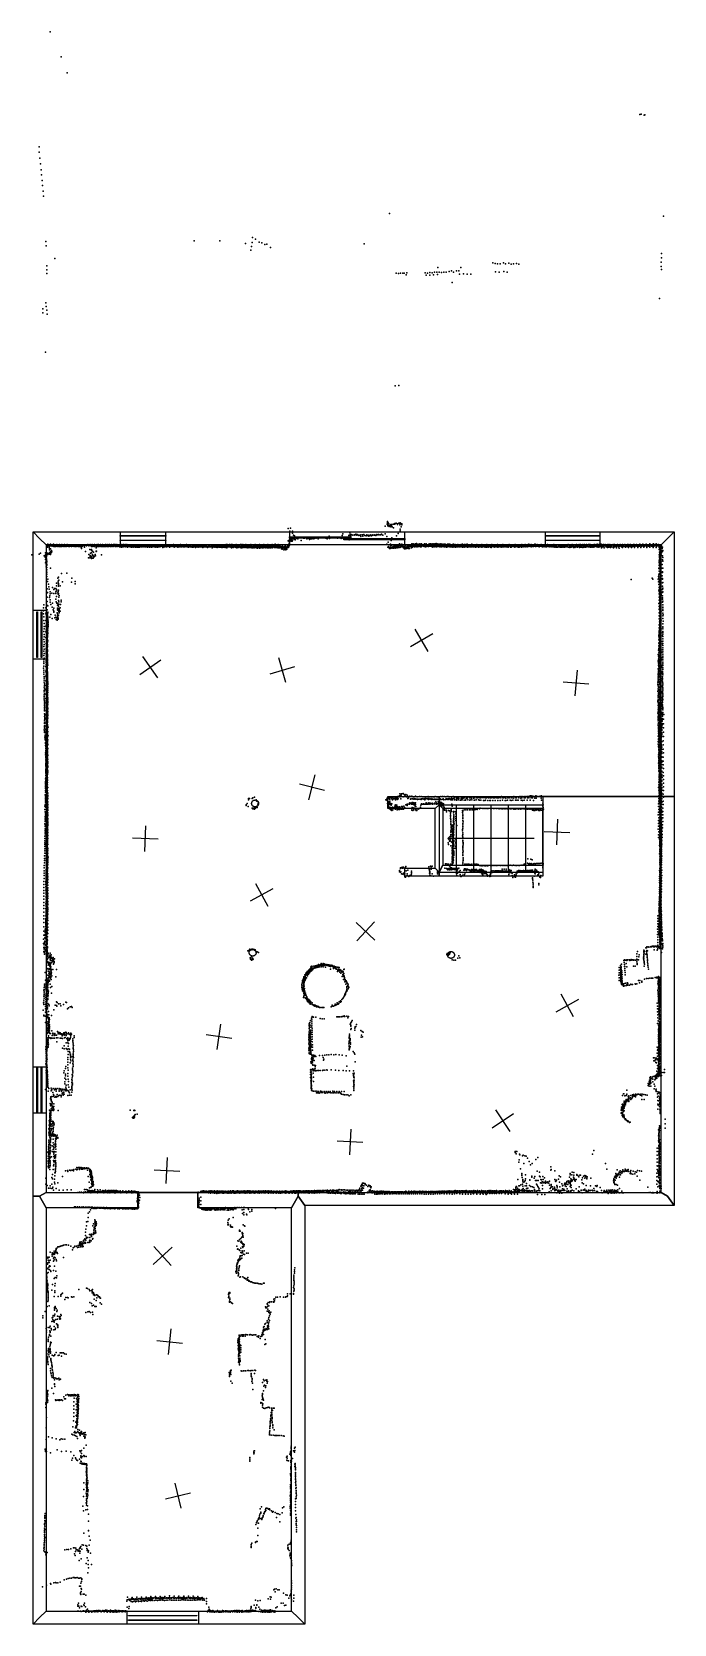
# Model space of a CAD drawing. Header units: millimetres. Extents: x 60 to 10018, y -17912 to 6797.
import ezdxf

# ---------------------------------------------------------------- set-up
doc = ezdxf.new("R2010")
doc.units = ezdxf.units.MM
for name, color, linetype in [('DOORS', 7, 'Continuous'), ('P', 9, 'Continuous'), ('PANOS', 10, 'Continuous'), ('ROOMS', 1, 'Continuous'), ('STRUCTS', 4, 'Continuous'), ('WALLS', 3, 'Continuous'), ('WINDOWS', 6, 'Continuous')]:
    doc.layers.add(name, color=color, linetype=linetype)

# ---------------------------------------------------------------- blocks, each defined once
blk = doc.blocks.new('Column_C_3F')
for points in [[(-178.6, -0.2), (-177.7, 17.3), (-176.2, 28.7), (-174, 39.9), (-171.1, 50.8), (-167.5, 61.4), (-163.3, 71.7), (-158.5, 81.7), (-153, 91.3), (-147.1, 100.6), (-140.5, 109.4), (-133.5, 117.9), (-126, 125.8), (-118, 133.3), (-109.5, 140.3), (-100.6, 146.8), (-91.4, 152.7), (-81.7, 158.1), (-71.7, 162.8), (-61.4, 167), (-50.7, 170.5), (-39.8, 173.4), (-28.6, 175.5), (-17.2, 177), (0.3, 177.8)], [(0.3, 177.8), (17.9, 177), (29.3, 175.5), (40.5, 173.4), (51.4, 170.5), (62, 167), (72.4, 162.8), (82.4, 158.1), (92, 152.7), (101.3, 146.8), (110.2, 140.3), (118.6, 133.3), (126.7, 125.8), (134.2, 117.9), (141.2, 109.4), (147.7, 100.6), (153.7, 91.3), (159.1, 81.7), (164, 71.7), (168.2, 61.4), (171.7, 50.8), (174.6, 39.9), (176.9, 28.7), (178.4, 17.3), (179.3, -0.2)], [(0.3, -178.2), (-17.2, -177.4), (-28.6, -176), (-39.8, -173.8), (-50.7, -170.9), (-61.4, -167.4), (-71.7, -163.3), (-81.7, -158.5), (-91.4, -153.1), (-100.6, -147.2), (-109.5, -140.7), (-118, -133.7), (-126, -126.3), (-133.5, -118.3), (-140.5, -109.9), (-147.1, -101), (-153, -91.8), (-158.5, -82.2), (-163.3, -72.2), (-167.5, -61.9), (-171.1, -51.2), (-174, -40.3), (-176.2, -29.1), (-177.7, -17.7), (-178.6, -0.2)], [(179.3, -0.2), (178.4, -17.7), (176.9, -29.1), (174.6, -40.3), (171.7, -51.2), (168.2, -61.9), (164, -72.2), (159.1, -82.2), (153.7, -91.8), (147.7, -101), (141.2, -109.9), (134.2, -118.3), (126.7, -126.3), (118.6, -133.7), (110.2, -140.7), (101.3, -147.2), (92, -153.1), (82.4, -158.5), (72.4, -163.3), (62, -167.4), (51.4, -170.9), (40.5, -173.8), (29.3, -176), (17.9, -177.4), (0.3, -178.2)]]:
    blk.add_lwpolyline(points)
blk = doc.blocks.new('1-Standard_42')
for points in [[(-590, 42.9766), (589.999, 42.9766), (589.999, 32.9766), (-590, 32.9766), (-590, 42.9766)], [(-590.014, -44.0958), (589.985, -44.0958), (589.985, -54.0958), (-590.014, -54.0958), (-590.014, -44.0958)]]:
    blk.add_lwpolyline(points)
blk = doc.blocks.new('5-Sliding_3C')
for points in [[(-894.902, 22.9697), (55.0191, 22.9697), (55.0191, 2.96966), (-894.902, 2.96966), (-894.902, 22.9697)], [(-55.0675, -2.95703), (894.987, -2.95703), (894.987, -22.957), (-55.0675, -22.957), (-55.0675, -2.95703)]]:
    blk.add_lwpolyline(points)

msp = doc.modelspace()

# ---------------------------------------------------------------- linework, layer by layer
at = {"layer": 'DOORS'}
msp.add_lwpolyline([(5839, -1165), (4061, -1165), (4061, -962), (5839, -962), (5839, -1165)], dxfattribs=at)
at = {"layer": 'P'}
for p in [(342, 6797), (515, 6411), (605, 6163), (9486, 5517), (9505, 5518), (9554, 5503), (9563, 5511), (172, 5011), (172, 4932), (184, 4838), (196, 4747), (205, 4658), (210, 4577), (221, 4488), (225, 4411), (235, 4327), (242, 4247), (5603, 3976), (9854, 3937), (276, 3544), (282, 3475), (2575, 3554), (2973, 3555), (3372, 3512), (3466, 3465), (3477, 3526), (3479, 3608), (3528, 3582), (3585, 3531), (3624, 3524), (3671, 3496), (3705, 3502), (5213, 3508), (414, 3278), (3454, 3408), (3761, 3449), (7371, 3215), (9819, 3223), (9821, 3357), (9822, 3290), (290, 3166), (290, 3106), (290, 3049), (5710, 3050), (5742, 3045), (5778, 3053), (5811, 3050), (5830, 3050), (5864, 3027), (5875, 3056), (6160, 3060), (6173, 3020), (6193, 3054), (6229, 3021), (6232, 3063), (6266, 3057), (6289, 3028), (6305, 3066), (6340, 3067), (6348, 3034), (6352, 3140), (6376, 3068), (6412, 3064), (6449, 3067), (6486, 3066), (6528, 3080), (6568, 3088), (6597, 3070), (6644, 3090), (6681, 3091), (6690, 3035), (6713, 3140), (6751, 3040), (6807, 3035), (6868, 3038), (7207, 3212), (7241, 3200), (7248, 3071), (7280, 3198), (7308, 3068), (7319, 3196), (7376, 3077), (7404, 3198), (7432, 3069), (7453, 3210), (7492, 3192), (7528, 3196), (7575, 3201), (7612, 3194), (9818, 3158), (9820, 3108), (6575, 2908), (230, 2498), (278, 2594), (284, 2534), (291, 2476), (9790, 2659), (228, 2437), (299, 2417), (271, 1826), (5692, 1306), (5748, 1308), (4033, -911), (4061, -951), (4071, -906), (4100, -981), (4101, -952), (4988, -975), (5536, -873), (5567, -844), (5573, -803), (5573, -819), (5574, -826), (5577, -861), (5579, -871), (5581, -832), (5583, -822), (5583, -864), (5592, -865), (5597, -839), (5597, -867), (5601, -878), (5602, -879), (5609, -862), (5614, -858), (5624, -877), (5626, -882), (5628, -847), (5635, -877), (5637, -861), (5638, -849), (5648, -885), (5662, -842), (5665, -898), (5675, -845), (5688, -832), (5690, -845), (5709, -827), (5728, -839), (5728, -848), (5738, -987), (5748, -827), (5765, -852), (5768, -824), (5768, -947), (5771, -919), (5773, -841), (5779, -834), (5787, -885), (5794, -854), (5796, -837), (300, -1172), (303, -1199), (304, -1197), (305, -1152), (319, -1174), (322, -1178), (326, -1186), (326, -1202), (327, -1192), (334, -1219), (338, -1173), (340, -1161), (349, -1180), (350, -1223), (351, -1153), (358, -1171), (363, -1178), (374, -1170), (376, -1186), (377, -1167), (377, -1186), (393, -1167), (396, -1154), (402, -1168), (403, -1190), (406, -1180), (408, -1190), (412, -1175), (414, -1176), (416, -1167), (420, -1190), (427, -1187), (429, -1182), (435, -1167), (445, -1158), (448, -1180), (453, -1191), (454, -1184), (455, -1169), (456, -1169), (460, -1173), (460, -1185), (477, -1187), (484, -1170), (486, -1170), (486, -1187), (489, -1179), (490, -1160), (491, -1180), (505, -1171), (505, -1190), (514, -1178), (515, -1169), (520, -1188), (524, -1156), (524, -1177), (532, -1172), (540, -1182), (544, -1181), (547, -1190), (549, -1174), (556, -1173), (561, -1179), (564, -1181), (566, -1158), (566, -1172), (570, -1191), (576, -1175), (579, -1183), (590, -1191), (593, -1183), (600, -1184), (605, -1176), (606, -1159), (606, -1165), (606, -1173), (606, -1180), (617, -1171), (617, -1183), (618, -1183), (618, -1184), (631, -1189), (636, -1183), (643, -1187), (644, -1170), (647, -1176), (654, -1183), (656, -1176), (661, -1182), (667, -1185), (669, -1164), (671, -1184), (673, -1174), (673, -1190), (686, -1181), (690, -1179), (691, -1184), (693, -1184), (704, -1182), (705, -1179), (706, -1175), (715, -1181), (715, -1184), (715, -1188), (723, -1171), (730, -1183), (732, -1182), (733, -1164), (737, -1187), (743, -1185), (750, -1186), (757, -1172), (757, -1185), (758, -1182), (758, -1188), (760, -1180), (763, -1173), (772, -1184), (776, -1181), (782, -1190), (793, -1163), (797, -1167), (798, -1185), (801, -1191), (805, -1184), (806, -1172), (810, -1185), (813, -1183), (823, -1184), (826, -1205), (828, -1179), (831, -1219), (835, -1183), (841, -1190), (846, -1184), (851, -1173), (857, -1176), (859, -1164), (869, -1173), (874, -1197), (879, -1173), (905, -1177), (906, -1176), (923, -1168), (926, -1157), (934, -1169), (935, -1161), (944, -1181), (951, -1172), (959, -1171), (959, -1235), (962, -1159), (979, -1182), (981, -1179), (986, -1187), (988, -1176), (995, -1180), (997, -1160), (1006, -1188), (1013, -1181), (1014, -1185), (1016, -1186), (1018, -1184), (1019, -1181), (1029, -1189), (1030, -1160), (1035, -1178), (1035, -1187), (1043, -1186), (1044, -1177), (1050, -1181), (1051, -1169), (1058, -1208), (1061, -1186), (1063, -1161), (1066, -1187), (1070, -1160), (1077, -1191), (1079, -1178), (1080, -1178), (1081, -1185), (1084, -1182), (1085, -1187), (1091, -1160), (1091, -1186), (1096, -1187), (1102, -1166), (1104, -1175), (1113, -1164), (1114, -1180), (1114, -1184), (1117, -1188), (1118, -1181), (1120, -1191), (1122, -1160), (1123, -1177), (1138, -1189), (1141, -1168), (1141, -1187), (1144, -1175), (1147, -1185), (1152, -1182), (1153, -1160), (1153, -1189), (1154, -1176), (1157, -1186), (1158, -1167), (1161, -1186), (1167, -1175), (1168, -1161), (1172, -1187), (1176, -1166), (1176, -1175), (1182, -1180), (1185, -1188), (1185, -1189), (1198, -1187), (1202, -1175), (1203, -1158), (1205, -1182), (1206, -1159), (1207, -1190), (1209, -1190), (1211, -1177), (1212, -1178), (1212, -1182), (1214, -1172), (1217, -1183), (1226, -1166), (1228, -1187), (1231, -1185), (1237, -1158), (1238, -1189), (1239, -1166), (1239, -1172), (1239, -1189), (1249, -1180), (1251, -1176), (1254, -1189), (1255, -1177), (1266, -1158), (1268, -1183), (1270, -1172), (1274, -1173), (1276, -1178), (1277, -1179), (1280, -1183), (1280, -1187), (1282, -1180), (1293, -1157), (1299, -1178), (1300, -1176), (1300, -1176), (1302, -1165), (1302, -1190), (1306, -1173), (1313, -1181), (1320, -1167), (1320, -1187), (1321, -1169), (1322, -1187), (1324, -1160), (1326, -1175), (1338, -1175), (1339, -1159), (1342, -1178), (1345, -1183), (1346, -1174), (1350, -1179), (1351, -1189), (1352, -1159), (1353, -1186), (1355, -1187), (1360, -1188), (1365, -1169), (1369, -1171), (1371, -1177), (1378, -1159), (1381, -1178), (1382, -1190), (1385, -1178), (1385, -1191), (1392, -1166), (1399, -1178), (1400, -1186), (1401, -1174), (1405, -1168), (1412, -1186), (1413, -1189), (1415, -1174), (1418, -1193), (1427, -1167), (1428, -1178), (1428, -1192), (1429, -1181), (1430, -1158), (1435, -1178), (1437, -1177), (1439, -1177), (1441, -1189), (1443, -1182), (1449, -1181), (1449, -1199), (1456, -1159), (1462, -1183), (1466, -1179), (1468, -1193), (1472, -1181), (1473, -1161), (1478, -1190), (1478, -1194), (1479, -1187), (1479, -1189), (1483, -1159), (1485, -1183), (1490, -1168), (1492, -1182), (1495, -1171), (1497, -1178), (1497, -1183), (1504, -1186), (1505, -1193), (1507, -1158), (1508, -1186), (1512, -1178), (1520, -1187), (1529, -1182), (1531, -1178), (1534, -1160), (1534, -1191), (1542, -1188), (1545, -1200), (1546, -1181), (1548, -1177), (1553, -1169), (1554, -1175), (1555, -1180), (1556, -1178), (1560, -1188), (1562, -1163), (1562, -1187), (1569, -1168), (1573, -1190), (1577, -1177), (1577, -1186), (1582, -1194), (1584, -1174), (1586, -1162), (1595, -1181), (1596, -1180), (1600, -1181), (1600, -1186), (1601, -1162), (1603, -1175), (1603, -1201), (1605, -1195), (1606, -1189), (1611, -1162), (1616, -1170), (1617, -1182), (1621, -1195), (1623, -1182), (1631, -1197), (1637, -1179), (1637, -1194), (1638, -1182), (1641, -1168), (1641, -1190), (1644, -1168), (1644, -1185), (1646, -1181), (1652, -1189), (1660, -1192), (1661, -1201), (1663, -1168), (1668, -1179), (1669, -1179), (1669, -1198), (1670, -1190), (1678, -1169), (1678, -1179), (1678, -1187), (1688, -1169), (1689, -1198), (1692, -1177), (1693, -1182), (1694, -1176), (1699, -1200), (1711, -1170), (1714, -1197), (1715, -1178), (1717, -1167), (1717, -1196), (1718, -1178), (1719, -1186), (1722, -1176), (1725, -1163), (1731, -1202), (1734, -1191), (1735, -1170), (1735, -1188), (1737, -1195), (1738, -1173), (1740, -1170), (1742, -1182), (1753, -1179), (1757, -1180), (1758, -1179), (1758, -1187), (1759, -1194), (1760, -1173), (1761, -1178), (1764, -1191), (1770, -1193), (1782, -1180), (1783, -1174), (1788, -1186), (1791, -1168), (1791, -1184), (1797, -1192), (1798, -1188), (1799, -1179), (1802, -1192), (1803, -1172), (1806, -1176), (1809, -1178), (1810, -1179), (1811, -1188), (1820, -1196), (1821, -1187), (1823, -1180), (1825, -1195), (1830, -1174), (1830, -1190), (1831, -1178), (1837, -1178), (1837, -1188), (1839, -1162), (1839, -1179), (1840, -1183), (1849, -1189), (1852, -1177), (1853, -1198), (1854, -1179), (1859, -1189), (1859, -1190), (1862, -1168), (1867, -1175), (1867, -1183), (1873, -1177), (1876, -1176), (1876, -1187), (1877, -1182), (1879, -1180), (1880, -1187), (1883, -1202), (1888, -1184), (1893, -1178), (1894, -1180), (1895, -1192), (1896, -1185), (1899, -1183), (1907, -1182), (1911, -1175), (1913, -1202), (1915, -1185), (1918, -1179), (1921, -1193), (1922, -1180), (1923, -1183), (1927, -1166), (1929, -1171), (1935, -1184), (1936, -1196), (1938, -1182), (1938, -1188), (1944, -1189), (1945, -1175), (1950, -1182), (1953, -1163), (1959, -1182), (1959, -1182), (1962, -1186), (1964, -1186), (1967, -1193), (1970, -1190), (1973, -1201), (1976, -1181), (1979, -1182), (1980, -1189), (1982, -1183), (1987, -1181), (1990, -1194), (1990, -1196), (1992, -1171), (1992, -1180), (1994, -1167), (2000, -1186), (2001, -1185), (2003, -1202), (2004, -1184), (2005, -1189), (2013, -1202), (2021, -1178), (2029, -1189), (2030, -1180), (2031, -1184), (2034, -1177), (2036, -1184), (2039, -1184), (2040, -1185), (2043, -1192), (2044, -1192), (2045, -1195), (2051, -1177), (2054, -1174), (2059, -1181), (2059, -1187), (2059, -1189), (2060, -1180), (2061, -1161), (2066, -1168), (2068, -1175), (2075, -1181), (2078, -1176), (2082, -1182), (2083, -1189), (2085, -1183), (2085, -1186), (2093, -1203), (2094, -1183), (2101, -1186), (2105, -1173), (2105, -1188), (2106, -1179), (2106, -1196), (2112, -1187), (2113, -1187), (2115, -1184), (2117, -1172), (2118, -1195), (2120, -1194), (2122, -1190), (2127, -1166), (2127, -1172), (2128, -1178), (2128, -1190), (2137, -1176), (2137, -1184), (2148, -1192), (2151, -1181), (2151, -1191), (2157, -1181), (2158, -1171), (2162, -1188), (2162, -1190), (2163, -1161), (2163, -1186), (2168, -1172), (2174, -1186), (2176, -1186), (2179, -1175), (2179, -1183), (2183, -1180), (2184, -1165), (2188, -1176), (2188, -1184), (2192, -1197), (2193, -1187), (2198, -1176), (2198, -1177), (2200, -1188), (2204, -1181), (2212, -1181), (2212, -1183), (2213, -1189), (2216, -1176), (2219, -1182), (2225, -1176), (2228, -1175), (2234, -1183), (2235, -1161), (2237, -1187), (2238, -1180), (2239, -1186), (2239, -1186), (2241, -1171), (2246, -1176), (2253, -1180), (2256, -1178), (2257, -1157), (2259, -1188), (2263, -1183), (2264, -1179), (2264, -1190), (2266, -1183), (2266, -1199), (2273, -1182), (2278, -1189), (2283, -1187), (2285, -1176), (2287, -1183), (2287, -1189), (2289, -1185), (2294, -1188), (2301, -1164), (2302, -1179), (2303, -1178), (2304, -1174), (2305, -1191), (2312, -1182), (2314, -1184), (2317, -1189), (2318, -1177), (2322, -1186), (2322, -1201), (2324, -1184), (2333, -1192), (2335, -1182), (2338, -1182), (2340, -1182), (2340, -1196), (2343, -1186), (2350, -1189), (2351, -1176), (2351, -1190), (2355, -1189), (2358, -1194), (2361, -1166), (2362, -1182), (2363, -1159), (2364, -1184), (2366, -1174), (2368, -1176), (2372, -1180), (2376, -1179), (2377, -1190), (2380, -1189), (2381, -1194), (2383, -1183), (2386, -1182), (2394, -1188), (2402, -1182), (2404, -1181), (2405, -1194), (2409, -1187), (2410, -1190), (2411, -1182), (2411, -1184), (2414, -1180), (2415, -1195), (2416, -1166), (2420, -1182), (2428, -1190), (2430, -1172), (2432, -1185), (2433, -1186), (2433, -1192), (2433, -1193), (2435, -1181), (2437, -1185), (2441, -1188), (2451, -1183), (2451, -1191), (2452, -1183), (2460, -1159), (2462, -1186), (2463, -1184), (2466, -1164), (2466, -1188), (2469, -1192), (2472, -1191), (2474, -1184), (2475, -1190), (2482, -1182), (2482, -1189), (2483, -1182), (2487, -1181), (2488, -1187), (2489, -1198), (2492, -1175), (2495, -1188), (2498, -1184), (2498, -1190), (2501, -1194), (2508, -1183), (2511, -1189), (2513, -1184), (2513, -1191), (2519, -1165), (2521, -1192), (2522, -1182), (2525, -1182), (2527, -1192), (2528, -1183), (2531, -1188), (2534, -1189), (2535, -1189), (2543, -1201), (2545, -1194), (2548, -1187), (2551, -1184), (2554, -1173), (2556, -1190), (2558, -1188), (2559, -1161), (2561, -1183), (2561, -1188), (2562, -1200), (2569, -1191), (2572, -1166), (2577, -1190), (2579, -1188), (2580, -1184), (2581, -1189), (2586, -1192), (2587, -1186), (2587, -1190), (2593, -1190), (2597, -1182), (2598, -1191), (2598, -1204), (2602, -1184), (2605, -1187), (2610, -1194), (2616, -1176), (2616, -1189), (2618, -1193), (2624, -1166), (2627, -1190), (2628, -1187), (2628, -1189), (2633, -1183), (2636, -1186), (2636, -1198), (2637, -1194), (2640, -1190), (2640, -1192), (2644, -1194), (2648, -1190), (2651, -1161), (2651, -1194), (2652, -1188), (2663, -1193), (2664, -1190), (2665, -1186), (2665, -1188), (2669, -1183), (2670, -1166), (2676, -1190), (2677, -1188), (2677, -1188), (2680, -1178), (2680, -1194), (2686, -1194), (2693, -1187), (2698, -1189), (2699, -1184), (2701, -1194), (2703, -1181), (2704, -1189), (2704, -1192), (2711, -1192), (2711, -1205), (2717, -1166), (2721, -1186), (2723, -1187), (2726, -1189), (2727, -1186), (2734, -1193), (2735, -1185), (2736, -1184), (2738, -1180), (2739, -1186), (2742, -1176), (2742, -1191), (2744, -1185), (2746, -1161), (2746, -1192), (2756, -1190), (2760, -1163), (2760, -1184), (2762, -1190), (2762, -1195), (2766, -1190), (2770, -1189), (2775, -1185), (2775, -1188), (2781, -1189), (2781, -1194), (2781, -1194), (2785, -1205), (2789, -1196), (2790, -1190), (2799, -1191), (2799, -1193), (2805, -1177), (2805, -1195), (2807, -1164), (2808, -1180), (2812, -1185), (2813, -1190), (2817, -1195), (2818, -1190), (2819, -1194), (2824, -1188), (2824, -1189), (2829, -1196), (2830, -1196), (2833, -1162), (2835, -1187), (2837, -1183), (2845, -1186), (2846, -1186), (2849, -1178), (2849, -1188), (2852, -1165), (2854, -1195), (2856, -1185), (2856, -1193), (2857, -1194), (2857, -1208), (2870, -1192), (2873, -1186), (2874, -1187), (2878, -1183), (2879, -1189), (2880, -1184), (2882, -1193), (2884, -1199), (2893, -1177), (2895, -1165), (2896, -1193), (2901, -1185), (2902, -1193), (2903, -1192), (2907, -1192), (2911, -1201), (2914, -1184), (2921, -1162), (2922, -1182), (2922, -1186), (2926, -1193), (2927, -1191), (2930, -1194), (2933, -1191), (2933, -1197), (2933, -1205), (2934, -1193), (2937, -1165), (2943, -1182), (2945, -1191), (2949, -1178), (2950, -1183), (2950, -1193), (2957, -1176), (2958, -1199), (2970, -1199), (2971, -1189), (2973, -1188), (2973, -1194), (2975, -1164), (2975, -1193), (2983, -1180), (2984, -1194), (2984, -1202), (2986, -1190), (2987, -1180), (2999, -1191), (3003, -1187), (3004, -1162), (3006, -1207), (3008, -1181), (3009, -1204), (3011, -1194), (3015, -1162), (3018, -1184), (3020, -1191), (3021, -1173), (3023, -1194), (3028, -1184), (3030, -1183), (3030, -1198), (3038, -1193), (3042, -1182), (3043, -1202), (3049, -1189), (3050, -1192), (3051, -1181), (3052, -1184), (3053, -1161), (3057, -1205), (3060, -1179), (3066, -1200), (3067, -1185), (3070, -1189), (3071, -1177), (3074, -1158), (3074, -1189), (3080, -1186), (3081, -1209), (3083, -1177), (3084, -1177), (3087, -1159), (3088, -1191), (3088, -1199), (3092, -1190), (3093, -1178), (3097, -1193), (3107, -1185), (3110, -1195), (3114, -1178), (3115, -1182), (3118, -1179), (3120, -1186), (3122, -1192), (3126, -1159), (3127, -1192), (3132, -1195), (3134, -1182), (3145, -1177), (3146, -1202), (3147, -1188), (3148, -1187), (3151, -1157), (3154, -1174), (3154, -1183), (3156, -1209), (3158, -1204), (3159, -1186), (3165, -1160), (3165, -1191), (3169, -1172), (3170, -1189), (3172, -1176), (3173, -1187), (3176, -1184), (3180, -1203), (3188, -1185), (3189, -1187), (3193, -1187), (3198, -1189), (3201, -1162), (3202, -1191), (3204, -1193), (3208, -1176), (3213, -1199), (3219, -1188), (3221, -1186), (3222, -1190), (3227, -1160), (3228, -1156), (3228, -1180), (3230, -1205), (3233, -1184), (3234, -1185), (3239, -1209), (3243, -1193), (3246, -1184), (3247, -1192), (3254, -1188), (3255, -1184), (3258, -1204), (3259, -1193), (3265, -1162), (3269, -1188), (3271, -1180), (3271, -1195), (3276, -1186), (3279, -1179), (3281, -1191), (3283, -1182), (3288, -1185), (3291, -1206), (3296, -1160), (3297, -1187), (3297, -1194), (3303, -1210), (3306, -1158), (3313, -1173), (3314, -1195), (3314, -1209), (3318, -1192), (3319, -1193), (3320, -1201), (3321, -1182), (3321, -1196), (3322, -1185), (3332, -1160), (3334, -1205), (3335, -1178), (3339, -1179), (3339, -1181), (3342, -1202), (3348, -1194), (3352, -1194), (3355, -1185), (3358, -1198), (3363, -1205), (3365, -1207), (3367, -1192), (3368, -1162), (3368, -1194), (3371, -1174), (3373, -1194), (3378, -1191), (3380, -1158), (3386, -1206), (3388, -1184), (3394, -1182), (3397, -1179), (3397, -1197), (3398, -1179), (3398, -1197), (3401, -1161), (3402, -1200), (3406, -1194), (3407, -1209), (3417, -1189), (3420, -1184), (3421, -1197), (3424, -1207), (3425, -1193), (3431, -1178), (3433, -1161), (3433, -1193), (3435, -1193), (3437, -1207), (3443, -1204), (3447, -1175), (3449, -1197), (3451, -1186), (3453, -1185), (3455, -1160), (3458, -1177), (3458, -1207), (3460, -1181), (3461, -1186), (3464, -1205), (3466, -1162), (3466, -1193), (3469, -1209), (3471, -1198), (3474, -1190), (3474, -1199), (3483, -1205), (3486, -1186), (3488, -1182), (3488, -1209), (3491, -1178), (3498, -1163), (3502, -1196), (3503, -1202), (3508, -1180), (3509, -1212), (3512, -1194), (3516, -1183), (3516, -1192), (3519, -1185), (3521, -1182), (3522, -1197), (3522, -1199), (3523, -1160), (3523, -1184), (3527, -1199), (3533, -1165), (3537, -1182), (3540, -1212), (3543, -1185), (3543, -1202), (3550, -1208), (3551, -1196), (3552, -1183), (3555, -1193), (3560, -1213), (3563, -1165), (3563, -1204), (3564, -1180), (3566, -1195), (3570, -1182), (3573, -1180), (3574, -1195), (3581, -1201), (3582, -1192), (3584, -1185), (3587, -1184), (3588, -1157), (3590, -1192), (3590, -1213), (3591, -1164), (3593, -1177), (3598, -1185), (3602, -1203), (3609, -1212), (3611, -1177), (3612, -1183), (3615, -1191), (3617, -1185), (3620, -1182), (3622, -1200), (3624, -1167), (3625, -1186), (3627, -1198), (3628, -1178), (3629, -1192), (3638, -1212), (3639, -1183), (3642, -1199), (3648, -1165), (3649, -1185), (3650, -1181), (3652, -1184), (3653, -1169), (3654, -1157), (3658, -1211), (3661, -1199), (3665, -1193), (3668, -1176), (3668, -1193), (3669, -1171), (3676, -1184), (3679, -1166), (3679, -1197), (3679, -1197), (3680, -1184), (3680, -1185), (3684, -1174), (3688, -1210), (3693, -1180), (3698, -1189), (3704, -1166), (3704, -1173), (3708, -1186), (3711, -1181), (3712, -1183), (3715, -1191), (3715, -1209), (3720, -1156), (3720, -1179), (3720, -1199), (3722, -1173), (3727, -1208), (3732, -1165), (3732, -1183), (3734, -1190), (3740, -1204), (3740, -1212), (3741, -1172), (3743, -1177), (3746, -1192), (3747, -1182), (3758, -1199), (3759, -1210), (3760, -1166), (3762, -1187), (3763, -1187), (3765, -1191), (3774, -1182), (3776, -1192), (3777, -1181), (3780, -1171), (3784, -1157), (3785, -1195), (3788, -1166), (3788, -1184), (3788, -1211), (3790, -1187), (3796, -1194), (3797, -1173), (3801, -1183), (3805, -1182), (3812, -1198), (3815, -1206), (3816, -1188), (3816, -1190), (3822, -1195), (3826, -1206), (3828, -1181), (3830, -1152), (3835, -1207), (3837, -1172), (3838, -1167), (3839, -1177), (3840, -1183), (3844, -1186), (3845, -1182), (3849, -1197), (3857, -1180), (3858, -1172), (3860, -1165), (3862, -1196), (3864, -1208), (3866, -1192), (3868, -1196), (3871, -1178), (3872, -1182), (3881, -1157), (3883, -1183), (3884, -1164), (3884, -1208), (3887, -1193), (3890, -1168), (3899, -1186), (3899, -1208), (3901, -1194), (3903, -1179), (3903, -1182), (3903, -1185), (3904, -1185), (3907, -1197), (3912, -1207), (3916, -1192), (3923, -1187), (3927, -1187), (3927, -1206), (3928, -1213), (3931, -1225), (3937, -1191), (3938, -1214), (3940, -1233), (3941, -1187), (3946, -1186), (3947, -1217), (3952, -1206), (3955, -1207), (3957, -1195), (3964, -1209), (3965, -1197), (3967, -1217), (3971, -1206), (3976, -1194), (3979, -1220), (3986, -1217), (3987, -1178), (4002, -1202), (4004, -1216), (4007, -1220), (4014, -1197), (4015, -1233), (4016, -1204), (4018, -1191), (4019, -1165), (4027, -1168), (4028, -1188), (4032, -1099), (4035, -1205), (4044, -1177), (4044, -1193), (4045, -1101), (4048, -1142), (4049, -1090), (4049, -1111), (4050, -1151), (4051, -1110), (4053, -1169), (4054, -1128), (4056, -1155), (4058, -1101), (4062, -1088), (4067, -1077), (4069, -1086), (4071, -1087), (4072, -1075), (4081, -1070), (4082, -1105), (4088, -1082), (4093, -1076), (4095, -1064), (4098, -1105), (4099, -1066), (4103, -1097), (4105, -1049), (4115, -1015), (4115, -1069), (4120, -1050), (4126, -1049), (4126, -1051), (4128, -1076), (4129, -1058), (4131, -1026), (4133, -1046), (4141, -1087), (4147, -1047), (4147, -1056), (4156, -1049), (4159, -1063), (4168, -1054), (4179, -1058), (4185, -1070), (4187, -1047), (4189, -1054), (4207, -1052), (4215, -1051), (4220, -1054), (4226, -1053), (4238, -1096), (4242, -1051), (4246, -1054), (4263, -1055), (4265, -1052), (4272, -1058), (4285, -1061), (4295, -1054), (4305, -1056), (4316, -1058), (4325, -1068), (4335, -1066), (4344, -1060), (4347, -1057), (4357, -1065), (4363, -1066), (4364, -1083), (4383, -1072), (4391, -1055), (4397, -1070), (4401, -1049), (4403, -1052), (4411, -1052), (4412, -1055), (4422, -1069), (4440, -1059), (4441, -1065), (4469, -1059), (4480, -1057), (4500, -1070), (4503, -1056), (4519, -1051), (4539, -1053), (4559, -1053), (4562, -1056), (4579, -1056), (4598, -1052), (4617, -1055), (4620, -1062), (4637, -1069), (4661, -1048), (4669, -1027), (4676, -1065), (4677, -1048), (4679, -1058), (4697, -1048), (4716, -1051), (4736, -1050), (4738, -1056), (4756, -1054), (4776, -1050), (4795, -1052), (4797, -1061), (4816, -1044), (4855, -1050), (4855, -1066), (4856, -1061), (4871, -1020), (4875, -1049), (4881, -991), (4884, -1062), (4890, -1051), (4894, -1060), (4910, -1081), (4916, -1061), (4916, -1076), (4918, -1073), (4929, -1074), (4930, -1083), (4943, -1075), (4946, -1058), (4951, -1078), (4959, -1079), (4975, -1017), (4980, -1015), (4982, -1084), (4983, -1080), (4990, -1063), (4992, -1048), (5001, -1004), (5002, -1009), (5002, -1028), (5007, -1014), (5008, -1039), (5010, -1003), (5022, -1006), (5038, -1014), (5061, -1010), (5069, -1013), (5084, -1000), (5100, -1012), (5104, -1002), (5122, -1012), (5131, -1016), (5143, -1013), (5163, -1009), (5163, -1034), (5185, -1010), (5193, -1029), (5207, -1004), (5224, -1018), (5243, -1023), (5255, -1010), (5265, -1018), (5285, -1027), (5286, -1011), (5306, -1020), (5318, -1008), (5326, -1024), (5348, -1010), (5349, -1014), (5371, -1014), (5379, -1008), (5391, -1016), (5411, -1002), (5415, -1008), (5436, -1005), (5441, -1010), (5458, -1006), (5473, -1007), (5480, -1000), (5504, -1012), (5537, -994), (5562, -1154), (5565, -1033), (5581, -1201), (5583, -1120), (5587, -1192), (5591, -1163), (5594, -1206), (5607, -1219), (5615, -1222), (5617, -1199), (5621, -1155), (5622, -1172), (5627, -1203), (5630, -1094), (5630, -1209), (5642, -1213), (5642, -1215), (5643, -1056), (5643, -1171), (5644, -1216), (5645, -1192), (5646, -1199), (5646, -1202), (5647, -1199), (5653, -1206), (5659, -1200), (5669, -1194), (5669, -1216), (5670, -1168), (5675, -1201), (5677, -1197), (5677, -1203), (5682, -1165), (5688, -1187), (5689, -1208), (5693, -1186), (5693, -1214), (5697, -1198), (5703, -1172), (5703, -1210), (5708, -1195), (5712, -1194), (5714, -1182), (5716, -1024), (5719, -1196), (5721, -1196), (5722, -1210), (5723, -1165), (5728, -1205), (5733, -1180), (5733, -1206), (5738, -1176), (5738, -1192), (5743, -1186), (5744, -1204), (5745, -1190), (5750, -1164), (5760, -1150), (5765, -1205), (5770, -1177), (5772, -1158), (5774, -1165), (5774, -1198), (5784, -1170), (5784, -1188), (5786, -1162), (5788, -1180), (5793, -1159), (5794, -1153), (5795, -1164), (5795, -1182), (5795, -1189), (5796, -1153), (5801, -1170), (5802, -1194), (5803, -1186), (5805, -1194), (5808, -1177), (5814, -1173), (5819, -1188), (5821, -1210), (5829, -1198), (5831, -1196), (5832, -1161), (5832, -1207), (5834, -1204), (5839, -1223), (5843, -1199), (5843, -1208), (5847, -1223), (5849, -1198), (5850, -1180), (5859, -1208), (5863, -1210), (5863, -1212), (5869, -1197), (5869, -1220), (5878, -1177), (5879, -1202), (5887, -1206), (5889, -1208), (5892, -1218), (5895, -1189), (5896, -1207), (5899, -1220), (5900, -1210), (5904, -1175), (5914, -1222), (5916, -1189), (5922, -1186), (5927, -1178), (5933, -1178), (5938, -1180), (5940, -1162), (5940, -1178), (5940, -1197), (5941, -1182), (5945, -1212), (5948, -1192), (5952, -1148), (5953, -1179), (5954, -1171), (5959, -1193), (5963, -1197), (5969, -1176), (5971, -1180), (5972, -1182), (5974, -1146), (5980, -1180), (5984, -1178), (5988, -1176), (5988, -1178), (5991, -1194), (6003, -1149), (6003, -1182), (6004, -1154), (6006, -1187), (6012, -1175), (6015, -1181), (6019, -1184), (6021, -1193), (6025, -1145), (6029, -1184), (6034, -1183), (6034, -1185), (6043, -1193), (6045, -1180), (6049, -1155), (6051, -1179), (6053, -1183), (6068, -1185), (6069, -1177), (6073, -1191), (6074, -1177), (6075, -1183), (6076, -1146), (6076, -1180), (6087, -1192), (6096, -1177), (6096, -1194), (6098, -1180), (6098, -1183), (6100, -1183), (6102, -1148), (6103, -1156), (6103, -1186), (6107, -1179), (6122, -1173), (6124, -1177), (6125, -1186), (6131, -1186), (6138, -1179), (6139, -1177), (6142, -1188), (6145, -1189), (6147, -1146), (6152, -1181), (6158, -1191), (6160, -1183), (6161, -1179), (6162, -1194), (6164, -1155), (6166, -1184), (6169, -1182), (6170, -1186), (6172, -1146), (6181, -1191), (6184, -1178), (6186, -1189), (6196, -1181), (6196, -1184), (6198, -1179), (6200, -1180), (6200, -1183), (6210, -1189), (6211, -1176), (6211, -1187), (6220, -1147), (6223, -1184), (6224, -1153), (6224, -1180), (6232, -1183), (6233, -1177), (6233, -1178), (6243, -1146), (6243, -1178), (6248, -1182), (6250, -1177), (6257, -1175), (6257, -1188), (6264, -1186), (6267, -1147), (6267, -1181), (6276, -1185), (6277, -1197), (6282, -1175), (6282, -1186), (6285, -1153), (6286, -1183), (6289, -1181), (6290, -1148), (6290, -1175), (6301, -1183), (6303, -1179), (6304, -1188), (6306, -1175), (6308, -1196), (6312, -1147), (6319, -1180), (6328, -1189), (6331, -1145), (6331, -1191), (6333, -1173), (6335, -1194), (6336, -1175), (6336, -1182), (6341, -1178), (6347, -1154), (6349, -1182), (6351, -1178), (6352, -1189), (6355, -1147), (6355, -1184), (6358, -1173), (6369, -1182), (6370, -1182), (6376, -1188), (6381, -1152), (6381, -1177), (6383, -1172), (6384, -1194), (6393, -1182), (6393, -1193), (6400, -1150), (6401, -1188), (6402, -1181), (6402, -1185), (6404, -1153), (6407, -1175), (6410, -1194), (6415, -1179), (6423, -1151), (6424, -1182), (6424, -1189), (6429, -1175), (6435, -1191), (6438, -1180), (6440, -1184), (6446, -1153), (6446, -1163), (6450, -1186), (6451, -1195), (6455, -1186), (6460, -1174), (6461, -1193), (6465, -1152), (6466, -1153), (6471, -1183), (6473, -1177), (6475, -1186), (6478, -1183), (6488, -1172), (6488, -1184), (6488, -1197), (6501, -1185), (6503, -1154), (6505, -1195), (6508, -1182), (6510, -1195), (6511, -1191), (6512, -1182), (6515, -1173), (6519, -1153), (6526, -1172), (6526, -1184), (6530, -1155), (6536, -1183), (6538, -1193), (6539, -1153), (6539, -1182), (6540, -1174), (6541, -1182), (6545, -1179), (6547, -1191), (6552, -1196), (6564, -1195), (6567, -1174), (6568, -1184), (6568, -1196), (6571, -1184), (6573, -1190), (6576, -1170), (6580, -1156), (6587, -1177), (6589, -1198), (6593, -1181), (6594, -1176), (6598, -1153), (6599, -1188), (6600, -1193), (6602, -1159), (6606, -1181), (6607, -1183), (6614, -1195), (6621, -1158), (6621, -1173), (6623, -1192), (6624, -1174), (6626, -1184), (6626, -1198), (6637, -1191), (6643, -1162), (6645, -1178), (6648, -1194), (6650, -1186), (6650, -1190), (6656, -1172), (6662, -1161), (6663, -1194), (6665, -1156), (6669, -1174), (6672, -1179), (6677, -1184), (6677, -1189), (6679, -1182), (6683, -1173), (6686, -1196), (6688, -1195), (6697, -1191), (6700, -1162), (6702, -1189), (6710, -1186), (6713, -1196), (6715, -1180), (6716, -1159), (6718, -1187), (6720, -1168), (6721, -1172), (6729, -1190), (6735, -1158), (6737, -1155), (6737, -1179), (6738, -1184), (6738, -1197), (6742, -1196), (6747, -1194), (6749, -1169), (6749, -1186), (6757, -1188), (6761, -1190), (6763, -1197), (6769, -1157), (6772, -1170), (6773, -1184), (6779, -1169), (6782, -1190), (6787, -1196), (6788, -1157), (6788, -1181), (6789, -1188), (6791, -1195), (6803, -1179), (6808, -1155), (6808, -1160), (6808, -1171), (6808, -1187), (6809, -1193), (6810, -1189), (6812, -1198), (6824, -1183), (6824, -1190), (6826, -1168), (6835, -1195), (6836, -1189), (6840, -1195), (6842, -1169), (6844, -1162), (6852, -1189), (6858, -1185), (6859, -1193), (6863, -1163), (6864, -1188), (6869, -1178), (6869, -1192), (6870, -1172), (6870, -1190), (6874, -1171), (6879, -1162), (6883, -1155), (6884, -1195), (6888, -1195), (6893, -1184), (6897, -1190), (6898, -1182), (6904, -1171), (6907, -1189), (6907, -1192), (6914, -1164), (6917, -1191), (6924, -1172), (6928, -1183), (6928, -1195), (6931, -1164), (6931, -1185), (6932, -1185), (6935, -1172), (6935, -1191), (6937, -1198), (6943, -1193), (6948, -1185), (6952, -1195), (6955, -1191), (6957, -1156), (6963, -1163), (6972, -1171), (6973, -1175), (6975, -1179), (6976, -1187), (6979, -1164), (6979, -1192), (6982, -1195), (6986, -1197), (6987, -1198), (6993, -1192), (6996, -1164), (6998, -1185), (7003, -1185), (7003, -1192), (7005, -1171), (7010, -1182), (7012, -1163), (7022, -1195), (7026, -1174), (7027, -1193), (7032, -1169), (7033, -1184), (7035, -1157), (7035, -1198), (7042, -1168), (7044, -1193), (7049, -1196), (7050, -1180), (7050, -1187), (7063, -1169), (7064, -1182), (7067, -1176), (7072, -1185), (7073, -1171), (7075, -1194), (7079, -1169), (7080, -1174), (7086, -1182), (7086, -1197), (7087, -1192), (7092, -1183), (7095, -1177), (7095, -1194), (7110, -1170), (7110, -1199), (7111, -1170), (7113, -1159), (7118, -1178), (7122, -1181), (7124, -1183), (7126, -1171), (7127, -1196), (7131, -1176), (7131, -1184), (7134, -1199), (7141, -1191), (7143, -1189), (7147, -1171), (7153, -1191), (7156, -1173), (7158, -1173), (7164, -1181), (7167, -1184), (7172, -1197), (7175, -1175), (7178, -1190), (7181, -1204), (7183, -1177), (7186, -1169), (7187, -1176), (7189, -1177), (7189, -1191), (7194, -1158), (7197, -1185), (7202, -1181), (7205, -1178), (7210, -1193), (7211, -1173), (7216, -1174), (7221, -1178), (7233, -1194), (7234, -1163), (7234, -1195), (7236, -1180), (7236, -1198), (7240, -1186), (7241, -1178), (7241, -1183), (7247, -1172), (7251, -1181), (7260, -1171), (7260, -1183), (7269, -1192), (7277, -1174), (7278, -1179), (7279, -1184), (7280, -1159), (7281, -1172), (7284, -1190), (7287, -1199), (7294, -1181), (7294, -1191), (7298, -1193), (7299, -1171), (7300, -1175), (7305, -1176), (7306, -1174), (7320, -1182), (7322, -1188), (7325, -1187), (7330, -1187), (7334, -1189), (7338, -1198), (7339, -1170), (7339, -1170), (7347, -1188), (7348, -1177), (7353, -1191), (7358, -1185), (7359, -1173), (7359, -1196), (7363, -1181), (7364, -1160), (7371, -1170), (7375, -1186), (7375, -1193), (7389, -1184), (7390, -1164), (7391, -1196), (7392, -1183), (7398, -1196), (7399, -1187), (7400, -1171), (7401, -1182), (7414, -1174), (7419, -1194), (7422, -1189), (7422, -1196), (7429, -1185), (7432, -1171), (7433, -1162), (7440, -1184), (7442, -1184), (7443, -1196), (7444, -1199), (7446, -1182), (7451, -1189), (7458, -1181), (7461, -1157), (7464, -1169), (7473, -1173), (7478, -1161), (7483, -1182), (7483, -1184), (7483, -1201), (7486, -1184), (7487, -1191), (7493, -1198), (7494, -1167), (7510, -1185), (7514, -1185), (7516, -1190), (7518, -1163), (7520, -1175), (7521, -1184), (7529, -1182), (7529, -1191), (7531, -1175), (7535, -1186), (7538, -1183), (7544, -1180), (7547, -1197), (7547, -1201), (7549, -1179), (7551, -1159), (7558, -1169), (7561, -1163), (7562, -1185), (7565, -1182), (7570, -1184), (7571, -1189), (7581, -1190), (7584, -1179), (7587, -1177), (7587, -1182), (7588, -1171), (7599, -1199), (7603, -1182), (7606, -1183), (7607, -1180), (7607, -1187), (7608, -1161), (7613, -1198), (7618, -1181), (7624, -1168), (7630, -1181), (7631, -1189), (7637, -1177), (7643, -1184), (7647, -1183), (7651, -1176), (7651, -1179), (7652, -1197), (7656, -1160), (7656, -1171), (7656, -1189), (7657, -1170), (7658, -1156), (7670, -1176), (7675, -1186), (7680, -1187), (7680, -1194), (7681, -1189), (7686, -1175), (7689, -1170), (7693, -1179), (7698, -1191), (7702, -1176), (7707, -1157), (7707, -1193), (7710, -1191), (7716, -1185), (7720, -1186), (7721, -1168), (7725, -1170), (7727, -1167), (7729, -1187), (7737, -1177), (7739, -1193), (7743, -1168), (7743, -1183), (7750, -1179), (7752, -1184), (7753, -1158), (7760, -1166), (7764, -1190), (7765, -1153), (7765, -1184), (7775, -1183), (7779, -1166), (7780, -1178), (7781, -1170), (7786, -1179), (7788, -1180), (7788, -1186), (7795, -1167), (7795, -1168), (7799, -1180), (7800, -1196), (7801, -1158), (7808, -1171), (7818, -1191), (7822, -1180), (7823, -1185), (7824, -1178), (7830, -1165), (7831, -1174), (7836, -1162), (7836, -1188), (7846, -1183), (7847, -1167), (7849, -1166), (7854, -1170), (7857, -1154), (7860, -1178), (7862, -1154), (7863, -1169), (7865, -1168), (7867, -1178), (7871, -1188), (7875, -1188), (7876, -1170), (7884, -1167), (7896, -1182), (7897, -1159), (7897, -1170), (7905, -1183), (7908, -1169), (7910, -1180), (7921, -1167), (7922, -1184), (7926, -1194), (7928, -1186), (7933, -1170), (7933, -1185), (7940, -1167), (7944, -1184), (7946, -1161), (7952, -1182), (7952, -1184), (7955, -1159), (7965, -1174), (7967, -1173), (7969, -1172), (7969, -1190), (7975, -1192), (7977, -1167), (7981, -1193), (7988, -1171), (7991, -1163), (7997, -1166), (7997, -1181), (7997, -1189), (8003, -1174), (8005, -1190), (8010, -1180), (8021, -1164), (8021, -1192), (8031, -1174), (8032, -1175), (8035, -1168), (8037, -1192), (8040, -1173), (8041, -1182), (8042, -1187), (8042, -1188), (8053, -1160), (8055, -1176), (8056, -1162), (8057, -1167), (8065, -1189), (8073, -1177), (8077, -1184), (8077, -1188), (8081, -1165), (8084, -1186), (8087, -1190), (8091, -1196), (8095, -1175), (8099, -1183), (8101, -1166), (8103, -1161), (8113, -1175), (8113, -1191), (8121, -1194), (8122, -1165), (8122, -1182), (8131, -1185), (8142, -1179), (8143, -1165), (8143, -1193), (8148, -1196), (8149, -1189), (8151, -1174), (8153, -1160), (8161, -1169), (8161, -1176), (8162, -1164), (8166, -1202), (8178, -1184), (8186, -1193), (8187, -1177), (8188, -1166), (8188, -1179), (8188, -1202), (8199, -1162), (8203, -1198), (8209, -1197), (8216, -1163), (8221, -1190), (8224, -1185), (8226, -1177), (8227, -1178), (8230, -1196), (8234, -1177), (8238, -1162), (8252, -1199), (8253, -1164), (8255, -1166), (8256, -1163), (8258, -1187), (8258, -1200), (8263, -1198), (8264, -1178), (8269, -1187), (8274, -1200), (8277, -1179), (8279, -1165), (8281, -1162), (8284, -1197), (8293, -1191), (8299, -1176), (8300, -1181), (8305, -1177), (8306, -1200), (8310, -1164), (8317, -1199), (8318, -1185), (8322, -1187), (8326, -1177), (8329, -1191), (8332, -1162), (8337, -1192), (8344, -1181), (8355, -1163), (8359, -1179), (8359, -1193), (8363, -1189), (8364, -1188), (8366, -1177), (8366, -1188), (8376, -1162), (8377, -1158), (8381, -1200), (8390, -1166), (8396, -1165), (8401, -1190), (8402, -1177), (8403, -1162), (8403, -1205), (8412, -1178), (8414, -1185), (8423, -1197), (8425, -1167), (8434, -1170), (8434, -1179), (8436, -1189), (8439, -1160), (8445, -1175), (8456, -1194), (8456, -1207), (8457, -1163), (8462, -1186), (8472, -1187), (8477, -1206), (8478, -1195), (8483, -1164), (8490, -1173), (8498, -1196), (8503, -1160), (8509, -1177), (8509, -1189), (8512, -1185), (8513, -1161), (8519, -1202), (8522, -1164), (8522, -1187), (8531, -1173), (8544, -1159), (8545, -1190), (8547, -1178), (8551, -1204), (8562, -1185), (8566, -1202), (8567, -1160), (8569, -1177), (8570, -1161), (8575, -1172), (8580, -1202), (8581, -1189), (8583, -1177), (8592, -1175), (8602, -1203), (8604, -1157), (8611, -1186), (8614, -1174), (8614, -1179), (8616, -1186), (8623, -1201), (8630, -1163), (8631, -1159), (8636, -1180), (8644, -1199), (8652, -1164), (8652, -1190), (8654, -1179), (8658, -1174), (8658, -1182), (8661, -1186), (8662, -1157), (8667, -1193), (8681, -1184), (8688, -1192), (8693, -1158), (8699, -1194), (8704, -1171), (8704, -1173), (8705, -1159), (8718, -1160), (8720, -1186), (8720, -1197), (8725, -1191), (8727, -1167), (8736, -1175), (8741, -1200), (8747, -1174), (8749, -1170), (8750, -1161), (8761, -1186), (8762, -1201), (8771, -1183), (8771, -1186), (8775, -1195), (8776, -1158), (8786, -1193), (8787, -1156), (8791, -1174), (8795, -1189), (8797, -1182), (8803, -1164), (8814, -1174), (8818, -1196), (8821, -1189), (8823, -1155), (8824, -1185), (8832, -1180), (8838, -1174), (8840, -1197), (8846, -1179), (8851, -1158), (8855, -1156), (8861, -1193), (8869, -1181), (8870, -1179), (8879, -1182), (8883, -1174), (8885, -1190), (8889, -1155), (8891, -1209), (8892, -1174), (8893, -1167), (8905, -1180), (8906, -1193), (8916, -1166), (8920, -1160), (8921, -1184), (8922, -1156), (8929, -1185), (8929, -1192), (8935, -1177), (8936, -1211), (8940, -1172), (8948, -1164), (8950, -1160), (8956, -1178), (8962, -1194), (8967, -1181), (8969, -1174), (8981, -1165), (8984, -1185), (8984, -1206), (8985, -1192), (8989, -1158), (8989, -1175), (8996, -1159), (9005, -1197), (9009, -1184), (9021, -1160), (9026, -1176), (9029, -1197), (9030, -1203), (9033, -1179), (9040, -1182), (9042, -1191), (9044, -1185), (9046, -1176), (9049, -1175), (9053, -1194), (9054, -1161), (9073, -1160), (9074, -1167), (9075, -1197), (9076, -1209), (9081, -1178), (9081, -1182), (9091, -1164), (9093, -1184), (9095, -1160), (9096, -1173), (9099, -1193), (9118, -1175), (9118, -1182), (9123, -1187), (9123, -1210), (9131, -1179), (9135, -1175), (9140, -1156), (9142, -1173), (9146, -1161), (9153, -1184), (9154, -1184), (9156, -1195), (9167, -1168), (9168, -1214), (9171, -1186), (9179, -1157), (9185, -1175), (9191, -1182), (9192, -1165), (9203, -1195), (9208, -1188), (9213, -1171), (9217, -1158), (9217, -1205), (9218, -1186), (9222, -1177), (9226, -1187), (9228, -1161), (9231, -1178), (9231, -1184), (9236, -1170), (9245, -1163), (9253, -1190), (9256, -1158), (9262, -1161), (9263, -1184), (9265, -1199), (9266, -1187), (9277, -1191), (9283, -1176), (9285, -1164), (9289, -1190), (9297, -1159), (9300, -1180), (9306, -1177), (9307, -1172), (9311, -1205), (9314, -1160), (9316, -1186), (9324, -1186), (9329, -1177), (9334, -1178), (9336, -1184), (9340, -1187), (9344, -1157), (9356, -1170), (9358, -1207), (9363, -1192), (9372, -1187), (9378, -1172), (9382, -1184), (9386, -1178), (9387, -1157), (9390, -1185), (9395, -1176), (9401, -1160), (9401, -1174), (9405, -1206), (9407, -1162), (9409, -1184), (9416, -1184), (9426, -1172), (9435, -1156), (9439, -1178), (9441, -1183), (9441, -1186), (9447, -1183), (9449, -1176), (9453, -1203), (9467, -1183), (9473, -1175), (9481, -1176), (9483, -1181), (9483, -1184), (9485, -1154), (9491, -1159), (9496, -1176), (9499, -1173), (9500, -1186), (9500, -1203), (9509, -1182), (9520, -1183), (9522, -1175), (9533, -1153), (9537, -1178), (9546, -1175), (9548, -1202), (9552, -1175), (9557, -1182), (9561, -1183), (9563, -1180), (9569, -1161), (9569, -1179), (9573, -1174), (9582, -1160), (9586, -1151), (9590, -1181), (9592, -1182), (9593, -1183), (9596, -1205), (9604, -1177), (9604, -1178), (9617, -1182), (9620, -1184), (9631, -1184), (9633, -1176), (9642, -1180), (9643, -1148), (9644, -1198), (9660, -1177), (9664, -1175), (9667, -1171), (9668, -1178), (9668, -1183), (9671, -1181), (9683, -1182), (9684, -1156), (9689, -1175), (9691, -1205), (9692, -1180), (9699, -1146), (9699, -1182), (9706, -1185), (9718, -1173), (9719, -1177), (9732, -1176), (9740, -1204), (9741, -1150), (9744, -1178), (9745, -1173), (9746, -1182), (9749, -1159), (9749, -1171), (9760, -1171), (9765, -1178), (9769, -1178), (9775, -1176), (9776, -1157), (9780, -1185), (9786, -1205), (9787, -1173), (9788, -1235), (9789, -1207), (9791, -1192), (9792, -1183), (9792, -1194), (9795, -1214), (9798, -1191), (9798, -1235), (9802, -1192), (9803, -1179), (9805, -1214), (9807, -1231), (9810, -1235), (9811, -1180), (9815, -1184), (9817, -1186), (9817, -1227), (9819, -1200), (9820, -1179), (9832, -1219), (9837, -1197), (60, -1318), (173, -1308), (192, -1293), (249, -1335), (268, -1353), (269, -1316), (271, -1391), (272, -1352), (273, -1290), (273, -1445), (276, -1431), (277, -1311), (277, -1383), (279, -1331), (280, -1415), (280, -1476), (283, -1324), (285, -1304), (285, -1327), (286, -1351), (287, -1338), (287, -1381), (288, -1397), (289, -1440), (290, -1419), (291, -1470), (291, -1478), (292, -1427), (292, -1462), (294, -1285), (298, -1299), (308, -1315), (310, -1298), (315, -1301), (319, -1305), (331, -1309), (335, -1242), (335, -1282), (344, -1297), (350, -1314), (351, -1277), (353, -1269), (355, -1281), (356, -1271), (357, -1290), (359, -1279), (363, -1263), (365, -1253), (368, -1271), (893, -1268), (937, -1364), (944, -1311), (961, -1366), (962, -1342), (965, -1328), (969, -1294), (978, -1350), (983, -1362), (985, -1252), (985, -1289), (987, -1237), (987, -1373), (988, -1338), (999, -1261), (1001, -1314), (1002, -1372), (1005, -1330), (1007, -1370), (1009, -1371), (1017, -1276), (1022, -1348), (1024, -1340), (1025, -1351), (1027, -1340), (1027, -1345), (1041, -1313), (1048, -1335), (1056, -1269), (1058, -1261), (1063, -1259), (1142, -1321), (3969, -1239), (3978, -1237), (3998, -1243), (9784, -1445), (9787, -1320), (9787, -1403), (9788, -1427), (9789, -1361), (9790, -1276), (9791, -1342), (9792, -1447), (9793, -1363), (9793, -1467), (9794, -1383), (9796, -1404), (9797, -1443), (9798, -1278), (9798, -1299), (9798, -1320), (9800, -1255), (9802, -1474), (9803, -1312), (9803, -1345), (9803, -1431), (9804, -1351), (9804, -1378), (9804, -1392), (9804, -1409), (9804, -1470), (9809, -1310), (9809, -1396), (9809, -1414), (9809, -1449), (9809, -1454), (9810, -1246), (9810, -1278), (9810, -1343), (9811, -1289), (9811, -1390), (9811, -1472), (9813, -1367), (9814, -1265), (9814, -1343), (9815, -1426), (9816, -1275), (9817, -1250), (9818, -1316), (9822, -1287), (9834, -1467), (9837, -1334), (9838, -1266), (9838, -1396), (9841, -1250), (9841, -1359), (9843, -1415), (280, -1505), (291, -1549), (292, -1516), (293, -1585), (293, -1654), (294, -1621), (305, -1696), (349, -1526), (465, -1680), (470, -1727), (471, -1666), (476, -1713), (520, -1606), (602, -1601), (680, -1681), (9350, -1699), (9679, -1679), (9690, -1696), (9769, -1697), (9776, -1654), (9780, -1678), (9781, -1627), (9783, -1523), (9783, -1529), (9783, -1727), (9785, -1570), (9786, -1611), (9787, -1486), (9787, -1573), (9788, -1691), (9792, -1488), (9794, -1708), (9795, -1728), (9799, -1700), (9799, -1728), (9800, -1602), (9800, -1633), (9801, -1538), (9802, -1509), (9802, -1569), (9802, -1586), (9802, -1661), (9802, -1664), (9802, -1696), (9803, -1506), (9803, -1546), (9807, -1606), (9808, -1569), (9808, -1587), (9808, -1656), (9808, -1707), (9809, -1494), (9809, -1501), (9809, -1532), (9809, -1554), (9809, -1656), (9810, -1604), (9810, -1619), (9810, -1705), (9811, -1637), (9812, -1508), (9813, -1687), (9835, -1526), (9835, -1642), (9836, -1583), (9836, -1698), (9840, -1595), (9840, -1684), (9841, -1525), (296, -1910), (298, -1976), (299, -1844), (303, -1903), (304, -1730), (317, -1775), (321, -1813), (326, -1850), (340, -1955), (342, -1893), (342, -1925), (369, -1912), (378, -1826), (402, -1858), (402, -1921), (412, -1841), (432, -1919), (433, -1840), (433, -1895), (439, -1883), (442, -1800), (442, -1966), (444, -1758), (444, -1858), (460, -1906), (466, -1889), (466, -1928), (467, -1929), (468, -1751), (470, -1871), (471, -1763), (471, -1779), (474, -1807), (475, -1866), (475, -1916), (477, -1973), (481, -1951), (497, -1800), (536, -1735), (675, -1745), (731, -1766), (733, -1732), (9776, -1737), (9780, -1777), (9783, -1876), (9784, -1776), (9784, -1826), (9784, -1925), (9784, -1975), (9787, -1859), (9789, -1816), (9789, -1899), (9790, -1940), (9795, -1748), (9795, -1827), (9796, -1769), (9796, -1808), (9796, -1847), (9796, -1866), (9796, -1963), (9797, -1886), (9799, -1904), (9799, -1943), (9800, -1921), (9800, -1976), (9801, -1847), (9802, -1773), (9802, -1883), (9803, -1790), (9803, -1809), (9803, -1821), (9803, -1851), (9804, -1882), (9805, -1758), (9805, -1944), (9805, -1953), (9806, -1733), (9806, -1913), (9808, -1758), (9809, -1786), (9809, -1806), (9810, -1739), (9810, -1755), (9811, -1854), (9811, -1858), (9812, -1829), (9813, -1812), (9813, -1970), (9814, -1899), (9814, -1954), (9816, -1883), (9816, -1925), (9816, -1938), (9836, -1753), (9836, -1807), (9837, -1857), (9838, -1955), (9839, -1904), (9841, -1747), (9841, -1835), (9842, -1894), (240, -2185), (242, -2139), (243, -2092), (278, -2143), (283, -2213), (288, -2085), (296, -2106), (297, -2041), (297, -2170), (300, -2109), (305, -2218), (308, -2111), (310, -2208), (331, -1981), (343, -2019), (344, -2051), (354, -2089), (374, -2132), (381, -2069), (391, -2174), (401, -2208), (402, -2147), (402, -2193), (434, -2008), (435, -2049), (445, -2067), (451, -2217), (455, -2098), (456, -2174), (457, -2069), (457, -2145), (461, -2149), (464, -2178), (466, -2090), (467, -2096), (471, -2029), (471, -2121), (472, -2113), (474, -2028), (480, -2047), (480, -2086), (480, -2200), (482, -2219), (484, -2155), (484, -2201), (485, -2173), (486, -2145), (497, -2194), (500, -2142), (502, -2087), (512, -2022), (512, -2050), (9783, -2072), (9785, -2121), (9785, -2216), (9786, -2023), (9788, -2067), (9788, -2167), (9790, -1983), (9790, -2108), (9791, -2149), (9792, -2026), (9792, -2117), (9795, -2007), (9795, -2136), (9797, -2040), (9797, -2059), (9798, -2001), (9798, -2021), (9798, -2078), (9798, -2154), (9799, -2192), (9800, -2188), (9802, -2037), (9802, -2098), (9802, -2210), (9804, -2142), (9805, -2060), (9805, -2067), (9805, -2209), (9806, -2092), (9806, -2093), (9806, -2117), (9806, -2128), (9807, -2185), (9808, -2077), (9808, -2173), (9808, -2219), (9809, -1987), (9809, -2022), (9810, -1998), (9810, -2127), (9810, -2188), (9811, -2049), (9811, -2160), (9812, -2158), (9814, -1982), (9814, -2020), (9816, -2194), (9838, -2004), (9840, -1987), (9840, -2051), (9841, -2139), (9842, -2038), (9842, -2092), (9842, -2128), (9843, -2172), (9843, -2181), (9844, -2222), (242, -2234), (243, -2283), (247, -2337), (249, -2384), (249, -2468), (250, -2429), (277, -2235), (278, -2426), (279, -2335), (282, -2333), (283, -2344), (285, -2249), (285, -2296), (285, -2394), (285, -2422), (285, -2452), (286, -2363), (286, -2392), (287, -2265), (288, -2354), (288, -2442), (288, -2443), (289, -2399), (290, -2313), (291, -2285), (292, -2345), (295, -2374), (295, -2406), (295, -2432), (296, -2249), (296, -2256), (296, -2318), (296, -2322), (296, -2404), (297, -2364), (297, -2425), (297, -2448), (299, -2300), (299, -2337), (299, -2417), (299, -2462), (300, -2308), (300, -2322), (300, -2363), (301, -2465), (302, -2238), (304, -2262), (305, -2310), (306, -2281), (306, -2428), (308, -2291), (308, -2371), (308, -2404), (308, -2409), (308, -2446), (308, -2449), (308, -2456), (309, -2323), (309, -2329), (309, -2333), (309, -2362), (310, -2401), (311, -2411), (311, -2429), (313, -2349), (313, -2392), (314, -2371), (337, -2286), (356, -2245), (373, -2308), (415, -2296), (421, -2254), (429, -2288), (435, -2321), (451, -2318), (453, -2303), (454, -2334), (456, -2227), (456, -2285), (458, -2256), (459, -2260), (465, -2282), (467, -2319), (468, -2299), (474, -2254), (9785, -2311), (9786, -2264), (9787, -2452), (9788, -2405), (9789, -2358), (9789, -2470), (9791, -2270), (9792, -2451), (9793, -2310), (9793, -2414), (9794, -2229), (9794, -2394), (9794, -2431), (9794, -2454), (9795, -2350), (9795, -2391), (9796, -2357), (9796, -2376), (9797, -2425), (9797, -2443), (9798, -2338), (9799, -2384), (9799, -2432), (9800, -2404), (9801, -2268), (9801, -2286), (9801, -2363), (9802, -2411), (9803, -2248), (9803, -2302), (9803, -2308), (9804, -2244), (9804, -2265), (9804, -2338), (9805, -2310), (9805, -2461), (9806, -2318), (9806, -2431), (9807, -2284), (9808, -2340), (9809, -2265), (9810, -2280), (9810, -2370), (9811, -2250), (9811, -2433), (9812, -2400), (9813, -2399), (9814, -2228), (9814, -2298), (9814, -2365), (9815, -2331), (9817, -2465), (9841, -2440), (9843, -2306), (9843, -2434), (9844, -2266), (9844, -2308), (9844, -2469), (9845, -2390), (9845, -2391), (9846, -2348), (9847, -2250), (246, -2506), (248, -2631), (249, -2553), (249, -2593), (249, -2670), (250, -2710), (278, -2514), (279, -2602), (281, -2481), (281, -2692), (285, -2536), (285, -2673), (286, -2489), (287, -2509), (287, -2569), (287, -2583), (287, -2630), (287, -2656), (287, -2716), (288, -2627), (289, -2485), (290, -2686), (291, -2529), (291, -2540), (291, -2570), (291, -2613), (291, -2692), (292, -2598), (294, -2559), (295, -2657), (295, -2665), (295, -2681), (296, -2522), (296, -2647), (297, -2489), (297, -2544), (297, -2572), (297, -2575), (297, -2600), (298, -2493), (298, -2518), (298, -2531), (298, -2549), (298, -2655), (298, -2671), (298, -2682), (298, -2700), (299, -2490), (299, -2490), (299, -2573), (299, -2605), (299, -2610), (299, -2615), (299, -2627), (299, -2636), (299, -2657), (299, -2698), (299, -2709), (299, -2717), (300, -2487), (300, -2529), (301, -2640), (301, -2710), (302, -2481), (302, -2504), (302, -2517), (302, -2571), (302, -2579), (302, -2597), (302, -2658), (304, -2673), (305, -2486), (305, -2655), (306, -2527), (306, -2545), (9781, -2687), (9782, -2564), (9782, -2582), (9782, -2640), (9784, -2677), (9785, -2526), (9785, -2545), (9786, -2499), (9786, -2592), (9786, -2601), (9786, -2627), (9787, -2507), (9787, -2546), (9789, -2650), (9789, -2699), (9790, -2573), (9790, -2673), (9791, -2592), (9791, -2637), (9791, -2712), (9792, -2529), (9792, -2619), (9792, -2632), (9793, -2554), (9795, -2471), (9795, -2481), (9795, -2509), (9795, -2552), (9796, -2693), (9797, -2512), (9797, -2712), (9799, -2656), (9803, -2602), (9803, -2666), (9803, -2700), (9804, -2551), (9804, -2641), (9805, -2581), (9805, -2611), (9806, -2671), (9806, -2696), (9807, -2520), (9807, -2566), (9808, -2491), (9809, -2630), (9814, -2499), (9815, -2530), (9837, -2701), (9839, -2575), (9840, -2662), (9842, -2658), (9842, -2692), (9843, -2547), (9843, -2624), (9844, -2524), (9844, -2585), (9845, -2508), (246, -2947), (247, -2741), (248, -2814), (248, -2882), (250, -2783), (250, -2850), (250, -2920), (280, -2774), (281, -2856), (283, -2783), (283, -2959), (284, -2812), (284, -2841), (284, -2900), (284, -2956), (285, -2853), (285, -2896), (285, -2930), (285, -2940), (286, -2750), (286, -2870), (286, -2907), (286, -2916), (286, -2932), (286, -2963), (287, -2722), (287, -2766), (288, -2847), (288, -2933), (289, -2789), (289, -2812), (290, -2732), (290, -2757), (291, -2875), (291, -2883), (292, -2807), (293, -2724), (293, -2773), (294, -2813), (294, -2841), (295, -2889), (296, -2839), (296, -2853), (296, -2943), (296, -2965), (297, -2728), (297, -2787), (297, -2815), (297, -2816), (297, -2866), (298, -2731), (298, -2734), (298, -2740), (298, -2851), (298, -2892), (298, -2901), (298, -2917), (298, -2930), (299, -2762), (299, -2781), (299, -2784), (299, -2823), (299, -2910), (300, -2805), (300, -2858), (300, -2879), (301, -2733), (301, -2793), (301, -2864), (302, -2821), (302, -2905), (303, -2950), (303, -2954), (304, -2747), (304, -2803), (304, -2877), (304, -2894), (304, -2932), (9771, -2863), (9771, -2962), (9777, -2796), (9777, -2890), (9778, -2939), (9779, -2772), (9779, -2839), (9779, -2917), (9782, -2732), (9782, -2778), (9785, -2724), (9785, -2815), (9787, -2953), (9788, -2746), (9788, -2833), (9788, -2873), (9789, -2749), (9789, -2914), (9792, -2753), (9792, -2793), (9796, -2768), (9799, -2880), (9800, -2731), (9800, -2760), (9800, -2790), (9800, -2909), (9801, -2793), (9801, -2821), (9801, -2850), (9801, -2918), (9801, -2939), (9801, -2949), (9802, -2761), (9802, -2862), (9802, -2918), (9802, -2955), (9803, -2824), (9803, -2854), (9803, -2887), (9803, -2899), (9803, -2937), (9804, -2730), (9804, -2806), (9805, -2825), (9805, -2881), (9830, -2946), (9832, -2831), (9835, -2918), (9837, -2793), (9841, -2727), (9841, -2893), (9842, -2763), (9842, -2795), (9843, -2826), (9843, -2858), (9844, -2918), (9844, -2950), (242, -3075), (244, -3107), (245, -3007), (245, -3044), (246, -2977), (246, -3140), (247, -3170), (250, -3204), (277, -3125), (277, -3199), (278, -3052), (280, -2979), (281, -3063), (282, -2980), (282, -3106), (282, -3146), (283, -2989), (283, -3019), (283, -3023), (283, -3137), (284, -3047), (284, -3186), (284, -3190), (284, -3195), (285, -3077), (286, -2966), (286, -3165), (287, -3107), (289, -3022), (291, -3015), (292, -3052), (292, -3092), (293, -2991), (293, -3076), (293, -3141), (294, -3078), (294, -3106), (295, -2993), (295, -3018), (295, -3109), (295, -3143), (295, -3167), (296, -2967), (296, -3063), (296, -3090), (296, -3101), (297, -3060), (297, -3069), (297, -3119), (298, -3039), (298, -3044), (298, -3047), (298, -3088), (298, -3130), (298, -3134), (298, -3152), (299, -3004), (299, -3096), (299, -3162), (299, -3170), (300, -2987), (300, -3022), (300, -3133), (300, -3172), (300, -3212), (301, -3005), (301, -3023), (301, -3078), (301, -3183), (301, -3207), (302, -2968), (302, -3149), (302, -3190), (304, -3158), (309, -3029), (9771, -3085), (9772, -3156), (9772, -3176), (9773, -2968), (9773, -3202), (9774, -3008), (9774, -3130), (9775, -3110), (9776, -2988), (9778, -3035), (9781, -3054), (9784, -3211), (9786, -3034), (9786, -3114), (9787, -3074), (9787, -3182), (9788, -2994), (9788, -3153), (9796, -3086), (9797, -2974), (9797, -3107), (9797, -3126), (9798, -3030), (9798, -3043), (9798, -3048), (9798, -3164), (9798, -3183), (9799, -2981), (9799, -3012), (9800, -2993), (9800, -3164), (9801, -3041), (9801, -3102), (9801, -3104), (9801, -3131), (9801, -3145), (9801, -3162), (9801, -3194), (9803, -2969), (9803, -3006), (9803, -3071), (9803, -3075), (9803, -3134), (9804, -3192), (9828, -3060), (9828, -3159), (9835, -3034), (9835, -3146), (9839, -3211), (9840, -3128), (9841, -3071), (9841, -3155), (9841, -3181), (9842, -3011), (9843, -2982), (9843, -3097), (9845, -3037), (251, -3234), (251, -3262), (252, -3422), (252, -3445), (253, -3293), (253, -3372), (254, -3320), (254, -3346), (254, -3397), (279, -3275), (279, -3345), (279, -3414), (281, -3409), (282, -3214), (282, -3270), (282, -3349), (282, -3429), (283, -3390), (286, -3232), (286, -3312), (286, -3387), (288, -3437), (288, -3458), (290, -3225), (290, -3270), (290, -3285), (290, -3341), (290, -3407), (292, -3318), (293, -3254), (293, -3314), (293, -3343), (293, -3375), (294, -3247), (294, -3367), (294, -3447), (296, -3240), (296, -3405), (296, -3437), (297, -3377), (298, -3295), (298, -3313), (298, -3425), (298, -3428), (299, -3243), (299, -3254), (299, -3336), (299, -3370), (299, -3370), (299, -3372), (300, -3225), (300, -3303), (300, -3354), (301, -3219), (301, -3234), (301, -3299), (301, -3316), (302, -3286), (302, -3335), (302, -3409), (302, -3440), (303, -3253), (303, -3280), (303, -3352), (303, -3386), (303, -3404), (304, -3214), (304, -3238), (304, -3247), (304, -3371), (304, -3418), (304, -3419), (304, -3450), (305, -3280), (305, -3320), (306, -3305), (306, -3313), (308, -3329), (308, -3420), (309, -3362), (309, -3454), (310, -3386), (9766, -3292), (9768, -3325), (9768, -3331), (9768, -3441), (9769, -3248), (9770, -3273), (9770, -3422), (9771, -3228), (9771, -3396), (9772, -3299), (9773, -3350), (9777, -3253), (9777, -3370), (9780, -3405), (9780, -3451), (9783, -3370), (9785, -3290), (9786, -3251), (9787, -3411), (9789, -3450), (9791, -3332), (9798, -3282), (9799, -3312), (9799, -3401), (9799, -3402), (9799, -3433), (9800, -3222), (9800, -3252), (9800, -3283), (9800, -3302), (9800, -3322), (9800, -3342), (9800, -3342), (9800, -3379), (9801, -3284), (9801, -3311), (9801, -3361), (9801, -3456), (9802, -3224), (9802, -3241), (9802, -3252), (9802, -3263), (9802, -3371), (9802, -3418), (9803, -3373), (9803, -3429), (9804, -3221), (9804, -3437), (9805, -3457), (9806, -3341), (9826, -3265), (9827, -3356), (9827, -3444), (9832, -3263), (9834, -3364), (9839, -3236), (9839, -3287), (9840, -3259), (9840, -3359), (9840, -3454), (9841, -3382), (9842, -3334), (9842, -3427), (9843, -3308), (9843, -3403), (251, -3517), (252, -3493), (253, -3542), (253, -3566), (254, -3589), (255, -3473), (255, -3699), (256, -3613), (256, -3635), (258, -3659), (258, -3681), (279, -3481), (279, -3548), (279, -3613), (280, -3679), (284, -3584), (285, -3468), (285, -3508), (285, -3621), (286, -3660), (286, -3697), (287, -3547), (288, -3498), (289, -3527), (290, -3587), (290, -3617), (291, -3466), (291, -3666), (292, -3648), (293, -3557), (295, -3575), (295, -3677), (296, -3665), (297, -3563), (298, -3521), (298, -3623), (298, -3633), (298, -3637), (298, -3652), (298, -3670), (299, -3483), (299, -3502), (300, -3481), (300, -3537), (300, -3558), (300, -3625), (300, -3646), (300, -3646), (301, -3461), (301, -3482), (301, -3486), (301, -3542), (301, -3572), (301, -3576), (301, -3592), (301, -3595), (301, -3653), (302, -3602), (302, -3690), (302, -3699), (303, -3481), (303, -3510), (303, -3599), (303, -3616), (303, -3664), (303, -3701), (304, -3501), (304, -3511), (304, -3513), (304, -3534), (304, -3556), (304, -3585), (304, -3667), (305, -3544), (305, -3571), (305, -3696), (306, -3592), (306, -3608), (306, -3637), (308, -3535), (9766, -3585), (9766, -3599), (9769, -3539), (9770, -3513), (9771, -3583), (9773, -3494), (9773, -3566), (9773, -3655), (9774, -3573), (9774, -3634), (9775, -3468), (9775, -3668), (9776, -3539), (9776, -3625), (9776, -3686), (9777, -3495), (9778, -3615), (9782, -3531), (9782, -3571), (9782, -3652), (9782, -3691), (9784, -3491), (9784, -3611), (9791, -3664), (9794, -3692), (9795, -3633), (9795, -3641), (9796, -3576), (9796, -3606), (9797, -3547), (9797, -3670), (9798, -3462), (9798, -3491), (9798, -3521), (9798, -3551), (9799, -3515), (9799, -3574), (9799, -3610), (9799, -3693), (9800, -3581), (9800, -3653), (9800, -3673), (9801, -3555), (9801, -3614), (9801, -3633), (9801, -3701), (9802, -3477), (9802, -3495), (9803, -3517), (9804, -3536), (9806, -3486), (9825, -3623), (9825, -3704), (9827, -3532), (9831, -3575), (9833, -3669), (9835, -3462), (9836, -3611), (9838, -3669), (9839, -3544), (9839, -3648), (9840, -3585), (9841, -3475), (9841, -3562), (9841, -3687), (9841, -3705), (9842, -3497), (9843, -3518), (256, -3741), (256, -3916), (257, -3723), (257, -3937), (258, -3785), (258, -3825), (258, -3883), (259, -3865), (260, -3846), (261, -3808), (277, -3916), (278, -3798), (279, -3861), (280, -3931), (281, -3741), (285, -3778), (285, -3844), (285, -3866), (285, -3889), (286, -3755), (288, -3773), (289, -3737), (289, -3881), (290, -3735), (290, -3809), (290, -3892), (291, -3712), (291, -3824), (291, -3846), (291, -3860), (292, -3922), (293, -3801), (293, -3952), (294, -3738), (294, -3769), (294, -3799), (294, -3922), (295, -3749), (295, -3829), (295, -3852), (295, -3937), (296, -3709), (296, -3920), (297, -3707), (297, -3824), (297, -3860), (297, -3895), (298, -3708), (298, -3719), (298, -3822), (298, -3875), (298, -3915), (298, -3926), (299, -3727), (299, -3803), (299, -3841), (299, -3854), (299, -3879), (300, -3745), (300, -3786), (300, -3833), (300, -3860), (300, -3898), (301, -3783), (301, -3863), (301, -3915), (302, -3755), (302, -3808), (302, -3832), (302, -3866), (302, -3893), (302, -3921), (303, -3735), (303, -3764), (303, -3773), (303, -3803), (303, -3838), (304, -3724), (304, -3782), (304, -3950), (305, -3750), (305, -3791), (305, -3810), (305, -3852), (306, -3755), (307, -3708), (9766, -3775), (9769, -3711), (9771, -3896), (9772, -3756), (9772, -3829), (9772, -3851), (9773, -3711), (9773, -3754), (9773, -3838), (9773, -3874), (9773, -3945), (9774, -3880), (9775, -3796), (9775, -3807), (9775, -3923), (9775, -3924), (9776, -3735), (9776, -3845), (9778, -3893), (9781, -3772), (9782, -3813), (9784, -3732), (9785, -3854), (9786, -3935), (9791, -3720), (9792, -3749), (9792, -3891), (9792, -3919), (9792, -3948), (9794, -3834), (9795, -3760), (9795, -3777), (9795, -3863), (9796, -3901), (9797, -3731), (9797, -3805), (9797, -3851), (9797, -3878), (9799, -3912), (9799, -3944), (9800, -3814), (9800, -3833), (9800, -3855), (9801, -3713), (9801, -3882), (9802, -3795), (9802, -3822), (9803, -3733), (9804, -3775), (9804, -3792), (9805, -3943), (9822, -3945), (9824, -3864), (9825, -3783), (9831, -3860), (9831, -3935), (9833, -3763), (9834, -3881), (9834, -3897), (9835, -3861), (9838, -3823), (9839, -3783), (9840, -3802), (9841, -3763), (9842, -3724), (9852, -3939), (9855, -3867), (9858, -3795), (252, -4036), (255, -4006), (255, -4057), (255, -4074), (256, -3971), (256, -3990), (262, -4147), (264, -4116), (266, -4133), (268, -4168), (268, -4184), (269, -4200), (274, -4082), (275, -4027), (276, -3973), (277, -4143), (277, -4192), (279, -4198), (281, -4023), (282, -4048), (283, -4063), (283, -4094), (284, -4016), (284, -4059), (287, -4043), (288, -3992), (288, -4078), (289, -3958), (289, -4000), (289, -4171), (290, -3984), (290, -4021), (290, -4131), (291, -4108), (291, -4129), (292, -3956), (292, -4119), (292, -4171), (292, -4186), (293, -3985), (293, -4023), (293, -4080), (293, -4108), (293, -4149), (293, -4167), (294, -3978), (294, -4058), (294, -4096), (294, -4138), (294, -4138), (294, -4157), (295, -4000), (295, -4077), (295, -4102), (295, -4137), (295, -4160), (295, -4176), (295, -4197), (296, -3960), (296, -3979), (296, -4012), (296, -4017), (296, -4023), (297, -3958), (297, -4067), (298, -3957), (298, -3978), (298, -4041), (298, -4044), (298, -4082), (298, -4166), (299, -3989), (299, -4055), (299, -4081), (299, -4152), (299, -4173), (299, -4196), (300, -4123), (301, -3967), (301, -4023), (301, -4070), (301, -4086), (301, -4124), (301, -4159), (302, -3999), (302, -4134), (303, -3977), (303, -4003), (303, -4109), (307, -4191), (309, -4059), (311, -4129), (312, -3994), (9773, -3965), (9773, -4133), (9774, -3995), (9775, -4007), (9776, -3974), (9776, -4064), (9776, -4091), (9776, -4174), (9777, -4022), (9777, -4047), (9777, -4049), (9777, -4183), (9779, -4014), (9779, -4073), (9779, -4091), (9779, -4102), (9780, -3973), (9780, -4059), (9781, -4118), (9781, -4143), (9782, -4042), (9782, -4143), (9785, -4164), (9785, -4193), (9787, -4064), (9787, -4092), (9790, -3976), (9791, -4118), (9791, -4147), (9791, -4175), (9792, -4032), (9793, -4003), (9795, -4005), (9795, -4027), (9796, -3963), (9796, -4051), (9796, -4114), (9798, -3985), (9799, -4072), (9799, -4094), (9799, -4137), (9800, -4158), (9802, -4095), (9802, -4126), (9802, -4181), (9803, -4035), (9803, -4064), (9804, -4156), (9804, -4187), (9805, -3974), (9805, -4003), (9816, -4193), (9817, -4148), (9819, -4176), (9823, -4015), (9823, -4150), (9824, -4082), (9825, -4079), (9826, -4109), (9827, -4045), (9827, -4093), (9828, -3957), (9828, -3979), (9828, -3996), (9828, -4029), (9828, -4046), (9828, -4131), (9832, -3959), (9852, -4072), (9853, -4138), (9854, -4005), (271, -4247), (272, -4232), (272, -4420), (273, -4278), (273, -4393), (274, -4365), (275, -4295), (275, -4299), (275, -4324), (276, -4403), (277, -4354), (278, -4250), (278, -4355), (280, -4362), (282, -4256), (283, -4277), (283, -4341), (285, -4439), (286, -4235), (286, -4446), (287, -4320), (288, -4276), (288, -4426), (289, -4215), (289, -4381), (289, -4384), (289, -4393), (289, -4398), (290, -4340), (290, -4352), (291, -4360), (291, -4360), (291, -4406), (292, -4235), (292, -4261), (292, -4267), (292, -4278), (292, -4286), (292, -4316), (293, -4202), (293, -4222), (293, -4258), (293, -4329), (293, -4335), (293, -4406), (293, -4421), (293, -4424), (293, -4433), (294, -4201), (294, -4237), (294, -4297), (294, -4369), (294, -4379), (294, -4400), (295, -4260), (295, -4303), (295, -4380), (295, -4391), (296, -4232), (296, -4263), (297, -4296), (297, -4301), (298, -4248), (299, -4207), (299, -4291), (299, -4417), (300, -4209), (300, -4225), (300, -4359), (301, -4333), (301, -4375), (301, -4379), (302, -4277), (302, -4311), (302, -4328), (302, -4385), (303, -4409), (304, -4337), (304, -4377), (304, -4434), (305, -4264), (305, -4426), (305, -4430), (308, -4256), (309, -4322), (9772, -4217), (9773, -4258), (9775, -4223), (9775, -4286), (9775, -4424), (9776, -4259), (9776, -4264), (9777, -4298), (9779, -4314), (9780, -4305), (9780, -4340), (9780, -4396), (9781, -4347), (9781, -4429), (9783, -4389), (9786, -4233), (9786, -4368), (9787, -4214), (9787, -4230), (9789, -4202), (9790, -4265), (9791, -4306), (9792, -4286), (9792, -4339), (9794, -4384), (9796, -4363), (9796, -4408), (9796, -4419), (9797, -4433), (9800, -4246), (9800, -4290), (9800, -4424), (9801, -4269), (9801, -4341), (9801, -4372), (9801, -4435), (9802, -4203), (9802, -4311), (9802, -4380), (9802, -4403), (9803, -4218), (9803, -4279), (9804, -4250), (9804, -4314), (9804, -4359), (9805, -4337), (9806, -4405), (9808, -4440), (9810, -4414), (9812, -4387), (9813, -4359), (9815, -4249), (9815, -4264), (9815, -4291), (9816, -4223), (9816, -4345), (9817, -4316), (9822, -4220), (9824, -4283), (9825, -4341), (9825, -4400), (9826, -4219), (9826, -4305), (9828, -4377), (9847, -4336), (9850, -4205), (9850, -4268), (9851, -4393), (275, -4448), (275, -4461), (276, -4488), (278, -4565), (278, -4577), (278, -4591), (278, -4599), (278, -4656), (278, -4672), (278, -4692), (279, -4455), (279, -4517), (279, -4553), (279, -4645), (279, -4682), (280, -4506), (281, -4559), (281, -4593), (281, -4614), (281, -4661), (282, -4542), (282, -4591), (282, -4636), (284, -4469), (284, -4526), (284, -4619), (284, -4640), (285, -4510), (286, -4495), (288, -4573), (288, -4635), (289, -4457), (290, -4552), (290, -4591), (290, -4655), (290, -4693), (291, -4468), (291, -4468), (291, -4549), (291, -4612), (291, -4634), (291, -4663), (292, -4464), (292, -4490), (292, -4505), (292, -4520), (292, -4525), (292, -4569), (292, -4614), (292, -4677), (293, -4498), (293, -4601), (293, -4612), (293, -4618), (294, -4483), (294, -4538), (294, -4632), (295, -4487), (295, -4508), (295, -4510), (296, -4556), (296, -4572), (297, -4552), (298, -4584), (298, -4643), (299, -4501), (299, -4620), (299, -4628), (299, -4673), (299, -4677), (300, -4459), (300, -4504), (300, -4544), (301, -4585), (301, -4644), (302, -4482), (302, -4670), (303, -4459), (304, -4553), (304, -4576), (304, -4670), (305, -4488), (305, -4531), (305, -4668), (305, -4691), (306, -4551), (306, -4600), (306, -4612), (9776, -4451), (9777, -4552), (9779, -4614), (9780, -4478), (9780, -4595), (9780, -4636), (9780, -4641), (9780, -4678), (9781, -4505), (9781, -4560), (9782, -4512), (9782, -4588), (9782, -4669), (9783, -4471), (9783, -4532), (9794, -4456), (9797, -4480), (9798, -4559), (9799, -4563), (9800, -4465), (9800, -4508), (9800, -4531), (9800, -4541), (9800, -4556), (9800, -4569), (9800, -4588), (9800, -4678), (9801, -4494), (9801, -4596), (9801, -4599), (9801, -4623), (9801, -4632), (9801, -4636), (9801, -4636), (9801, -4688), (9802, -4593), (9802, -4655), (9802, -4661), (9803, -4498), (9803, -4530), (9803, -4653), (9803, -4656), (9804, -4472), (9804, -4519), (9804, -4551), (9804, -4575), (9804, -4613), (9804, -4624), (9805, -4668), (9806, -4686), (9807, -4537), (9808, -4501), (9809, -4476), (9810, -4463), (9825, -4613), (9826, -4459), (9826, -4536), (9827, -4515), (9827, -4570), (9827, -4624), (9827, -4683), (9828, -4676), (9829, -4455), (9847, -4520), (9849, -4457), (9850, -4576), (9851, -4632), (269, -4834), (269, -4853), (269, -4890), (269, -4910), (270, -4926), (271, -4868), (273, -4794), (274, -4778), (275, -4708), (275, -4741), (275, -4906), (276, -4822), (276, -4863), (277, -4780), (279, -4736), (279, -4913), (282, -4706), (284, -4751), (285, -4730), (285, -4774), (285, -4939), (286, -4827), (286, -4857), (287, -4868), (287, -4906), (288, -4725), (288, -4776), (288, -4789), (288, -4834), (288, -4855), (288, -4929), (289, -4722), (289, -4745), (289, -4787), (289, -4826), (289, -4877), (289, -4924), (290, -4765), (290, -4798), (290, -4811), (290, -4822), (290, -4833), (290, -4846), (290, -4909), (290, -4920), (291, -4703), (291, -4721), (291, -4818), (291, -4850), (291, -4870), (291, -4877), (292, -4699), (292, -4726), (292, -4808), (292, -4841), (292, -4841), (292, -4874), (292, -4890), (293, -4756), (293, -4771), (293, -4782), (293, -4794), (293, -4801), (293, -4875), (293, -4892), (293, -4900), (293, -4939), (294, -4740), (295, -4722), (295, -4911), (296, -4706), (296, -4718), (296, -4740), (297, -4752), (297, -4761), (298, -4698), (298, -4872), (298, -4881), (299, -4755), (299, -4790), (299, -4843), (299, -4929), (300, -4890), (300, -4932), (301, -4712), (301, -4772), (302, -4853), (303, -4798), (303, -4820), (304, -4729), (305, -4931), (9775, -4928), (9779, -4887), (9782, -4846), (9784, -4762), (9784, -4804), (9785, -4750), (9785, -4804), (9786, -4721), (9786, -4832), (9787, -4858), (9787, -4912), (9787, -4940), (9788, -4777), (9788, -4886), (9791, -4696), (9796, -4722), (9797, -4887), (9798, -4780), (9799, -4933), (9800, -4912), (9800, -4913), (9801, -4816), (9801, -4864), (9802, -4734), (9802, -4758), (9802, -4894), (9802, -4940), (9803, -4701), (9803, -4710), (9803, -4784), (9804, -4720), (9804, -4784), (9804, -4824), (9804, -4836), (9804, -4873), (9804, -4881), (9804, -4941), (9805, -4753), (9805, -4753), (9805, -4773), (9805, -4808), (9805, -4844), (9806, -4850), (9806, -4883), (9807, -4725), (9807, -4911), (9808, -4696), (9808, -4770), (9808, -4792), (9809, -4741), (9809, -4787), (9810, -4729), (9810, -4812), (9812, -4820), (9812, -4836), (9812, -4867), (9813, -4883), (9814, -4916), (9816, -4937), (9827, -4830), (9827, -4891), (9828, -4878), (9828, -4927), (9829, -4727), (9829, -4750), (9829, -4821), (9831, -4773), (9848, -4696), (9851, -4807), (9852, -4919), (9853, -4748), (9853, -4862), (267, -5044), (269, -4946), (271, -5002), (271, -5080), (271, -5167), (273, -4978), (273, -5058), (273, -5100), (273, -5120), (273, -5142), (277, -4951), (279, -4994), (280, -5116), (281, -5039), (281, -5077), (282, -5156), (285, -5041), (285, -5162), (286, -4960), (286, -5022), (286, -5139), (287, -5001), (287, -5103), (287, -5123), (287, -5185), (288, -4982), (289, -4974), (289, -4994), (289, -5085), (290, -4968), (290, -5017), (290, -5020), (290, -5038), (290, -5040), (290, -5084), (290, -5184), (291, -4949), (291, -4993), (291, -5089), (291, -5134), (291, -5142), (291, -5160), (291, -5166), (292, -4969), (292, -4998), (292, -5027), (292, -5064), (292, -5086), (292, -5110), (293, -4942), (293, -4945), (293, -5036), (293, -5038), (293, -5119), (294, -4969), (294, -4975), (294, -4999), (294, -5039), (295, -5058), (295, -5174), (295, -5176), (295, -5184), (296, -5052), (296, -5122), (296, -5146), (297, -5098), (298, -5069), (298, -5118), (298, -5133), (298, -5156), (299, -4952), (299, -4987), (299, -5015), (299, -5056), (299, -5095), (299, -5149), (300, -4975), (300, -5089), (300, -5116), (301, -5160), (302, -5081), (302, -5143), (303, -5006), (303, -5104), (303, -5180), (304, -5147), (305, -5018), (305, -5047), (305, -5061), (305, -5102), (305, -5149), (310, -5057), (3398, -5175), (3419, -5119), (3421, -5100), (3435, -5098), (3476, -5098), (3488, -5089), (3513, -5078), (3539, -5121), (3544, -5135), (3549, -5135), (3550, -5139), (3565, -5186), (3571, -5152), (3576, -5165), (5547, -5121), (5564, -5109), (5568, -5131), (5571, -5092), (5576, -5179), (5578, -5145), (5579, -5158), (5580, -5186), (5581, -5166), (5583, -5157), (5584, -5145), (5586, -5090), (5587, -5172), (5600, -5105), (5601, -5150), (5605, -5169), (5606, -5080), (5608, -5119), (5611, -5153), (5620, -5072), (5620, -5089), (5624, -5178), (5633, -5072), (5636, -5087), (5642, -5103), (5642, -5182), (5645, -5074), (5649, -5120), (5656, -5091), (5671, -5073), (5672, -5103), (5684, -5072), (5691, -5104), (5694, -5095), (5697, -5121), (5708, -5073), (5711, -5094), (5715, -5089), (5723, -5117), (5729, -5093), (5735, -5071), (5736, -5099), (5736, -5104), (5738, -5071), (5741, -5106), (5748, -5072), (5761, -5060), (5763, -5028), (5770, -5074), (5772, -5073), (5775, -5053), (5780, -5103), (5783, -5066), (5786, -5050), (5791, -5025), (5798, -5025), (5816, -5022), (5818, -5073), (5832, -5039), (5835, -5036), (5837, -5044), (5848, -5062), (5859, -5039), (5871, -5072), (5873, -5075), (5877, -5048), (5878, -5188), (5887, -5099), (5894, -5074), (5897, -5070), (5899, -5088), (5913, -5185), (5914, -5174), (5920, -5168), (5921, -5065), (5924, -5172), (5931, -5108), (5934, -5104), (5942, -5173), (5949, -5063), (5955, -5160), (5956, -5169), (5958, -5106), (5958, -5187), (5966, -5163), (5968, -5175), (5973, -5072), (5973, -5103), (5982, -5109), (5985, -5075), (5989, -5111), (5990, -5167), (5995, -5104), (6000, -5175), (6003, -5184), (6008, -5165), (6010, -5062), (6012, -5108), (6015, -5103), (6034, -5076), (6038, -5108), (6040, -5115), (6041, -5108), (6061, -5110), (6064, -5109), (6071, -5070), (6087, -5109), (6095, -5115), (6096, -5069), (6100, -5182), (6101, -5105), (6110, -5185), (6114, -5107), (6120, -5072), (6122, -5103), (6132, -5184), (6132, -5187), (6138, -5108), (6144, -5103), (6145, -5073), (6146, -5185), (6152, -5118), (6157, -5074), (6157, -5185), (6162, -5188), (6164, -5101), (6165, -5107), (6168, -5187), (6173, -5169), (6182, -5075), (6182, -5185), (6187, -5102), (6190, -5105), (6194, -5186), (6203, -5171), (6206, -5069), (6207, -5185), (6209, -5109), (6209, -5117), (6211, -5102), (6216, -5169), (6219, -5073), (6230, -5074), (6231, -5186), (6234, -5109), (6234, -5173), (6236, -5104), (6244, -5180), (6245, -5182), (6253, -5073), (6255, -5110), (6261, -5105), (6262, -5117), (6264, -5073), (6266, -5174), (6270, -5185), (6271, -5183), (6279, -5109), (6289, -5072), (6296, -5184), (6297, -5115), (6300, -5181), (6301, -5110), (6301, -5172), (6302, -5072), (6310, -5181), (6314, -5071), (6318, -5113), (6323, -5110), (6323, -5117), (6326, -5152), (6327, -5184), (6335, -5185), (6336, -5172), (6339, -5074), (6344, -5114), (6346, -5110), (6349, -5183), (6352, -5073), (6356, -5182), (6358, -5153), (6363, -5181), (6368, -5110), (6370, -5116), (6370, -5173), (6377, -5072), (6377, -5180), (6381, -5116), (6386, -5180), (6388, -5184), (6392, -5154), (6393, -5107), (6394, -5116), (6401, -5070), (6406, -5172), (6409, -5162), (6409, -5180), (6414, -5177), (6419, -5115), (6427, -5070), (6434, -5179), (6439, -5105), (6440, -5117), (6441, -5183), (6449, -5118), (6451, -5070), (6471, -5114), (6476, -5072), (6482, -5104), (6501, -5070), (6501, -5104), (6501, -5117), (6501, -5117), (6514, -5069), (6524, -5101), (6526, -5116), (6540, -5072), (6543, -5103), (6555, -5118), (6564, -5072), (6566, -5100), (6571, -5186), (6573, -5119), (6583, -5118), (6585, -5100), (6590, -5071), (6609, -5096), (6613, -5121), (6617, -5075), (6637, -5081), (6639, -5121), (6645, -5123), (6646, -5097), (6651, -5077), (6662, -5098), (6671, -5121), (6676, -5078), (6681, -5098), (6702, -5076), (6703, -5124), (6712, -5123), (6717, -5099), (6728, -5077), (6731, -5121), (6739, -5095), (6742, -5079), (6755, -5096), (6764, -5124), (6769, -5079), (6782, -5124), (6790, -5122), (6793, -5093), (6794, -5075), (6809, -5093), (6820, -5072), (6821, -5122), (6833, -5073), (6845, -5091), (6850, -5075), (6851, -5124), (6854, -5122), (6863, -5091), (6866, -5079), (6876, -5094), (6879, -5078), (6882, -5121), (6908, -5082), (6908, -5095), (6920, -5124), (6924, -5124), (6928, -5091), (6932, -5076), (6949, -5122), (6959, -5091), (6960, -5076), (6975, -5078), (6977, -5089), (6984, -5122), (6991, -5081), (6998, -5124), (7004, -5079), (7006, -5091), (7019, -5124), (7020, -5081), (7023, -5088), (7049, -5082), (7057, -5085), (7062, -5129), (7073, -5083), (7076, -5083), (7084, -5129), (7092, -5127), (7093, -5087), (7103, -5082), (7107, -5087), (7118, -5080), (7132, -5130), (7138, -5091), (7144, -5085), (7163, -5129), (7165, -5087), (7171, -5131), (7174, -5080), (7181, -5090), (7203, -5080), (7208, -5131), (7211, -5090), (7217, -5079), (7225, -5089), (7240, -5088), (7242, -5082), (7244, -5130), (7244, -5131), (7270, -5089), (7271, -5079), (7283, -5131), (7286, -5088), (7287, -5075), (7300, -5088), (7311, -5077), (7319, -5129), (7322, -5131), (7331, -5087), (7340, -5071), (7356, -5128), (7364, -5076), (7364, -5090), (7378, -5088), (7386, -5078), (7399, -5129), (7409, -5130), (7411, -5092), (7412, -5076), (7435, -5128), (7437, -5075), (7440, -5088), (7460, -5078), (7460, -5091), (7478, -5128), (7486, -5073), (7492, -5091), (7494, -5130), (7509, -5073), (7517, -5127), (7525, -5092), (7535, -5070), (7555, -5089), (7558, -5072), (7560, -5127), (7572, -5088), (7578, -5128), (7581, -5073), (7602, -5126), (7604, -5072), (7609, -5091), (7626, -5069), (7643, -5093), (7648, -5070), (7648, -5127), (7658, -5088), (7667, -5129), (7670, -5070), (7692, -5126), (7694, -5090), (7704, -5066), (7710, -5088), (7723, -5071), (7738, -5127), (7746, -5069), (7746, -5089), (7763, -5088), (7768, -5064), (7787, -5127), (7791, -5058), (7800, -5089), (7801, -5059), (7820, -5063), (7820, -5090), (7830, -5063), (7839, -5066), (7839, -5130), (7858, -5093), (7859, -5066), (7872, -5059), (7878, -5094), (7889, -5064), (7918, -5067), (7939, -5063), (7959, -5094), (7960, -5059), (7960, -5124), (7983, -5170), (9778, -5184), (9779, -5056), (9779, -5142), (9780, -4972), (9780, -5099), (9782, -5184), (9784, -5015), (9785, -4994), (9785, -5103), (9786, -4967), (9786, -5130), (9787, -5048), (9787, -5076), (9788, -5158), (9791, -5064), (9791, -5147), (9792, -5118), (9793, -5021), (9793, -5176), (9794, -5092), (9797, -5014), (9798, -5041), (9798, -5161), (9801, -5178), (9802, -4960), (9802, -4989), (9802, -5034), (9803, -4946), (9803, -5088), (9803, -5144), (9804, -4979), (9804, -4993), (9804, -5133), (9805, -5178), (9806, -5015), (9806, -5060), (9807, -4969), (9807, -5047), (9807, -5105), (9807, -5112), (9808, -5014), (9809, -5080), (9810, -5070), (9812, -5111), (9812, -5169), (9813, -5056), (9814, -5151), (9815, -5005), (9815, -5040), (9815, -5133), (9817, -4990), (9819, -4957), (9825, -5153), (9826, -5029), (9826, -5099), (9826, -5163), (9828, -4957), (9828, -4974), (9828, -5018), (9828, -5105), (9829, -5060), (9848, -5139), (9850, -5031), (9851, -4974), (9852, -5081), (262, -5269), (263, -5221), (264, -5196), (266, -5433), (267, -5308), (267, -5381), (268, -5405), (269, -5236), (269, -5354), (270, -5328), (281, -5195), (281, -5234), (282, -5271), (282, -5346), (282, -5380), (283, -5308), (284, -5236), (285, -5397), (286, -5210), (287, -5259), (287, -5301), (287, -5379), (287, -5416), (287, -5421), (288, -5263), (288, -5282), (288, -5285), (288, -5321), (288, -5327), (288, -5340), (289, -5223), (289, -5309), (289, -5359), (289, -5435), (290, -5204), (290, -5306), (290, -5333), (291, -5193), (291, -5237), (291, -5245), (291, -5264), (291, -5282), (291, -5408), (292, -5229), (292, -5332), (292, -5334), (292, -5370), (292, -5382), (292, -5389), (293, -5405), (293, -5425), (294, -5263), (295, -5203), (295, -5334), (296, -5193), (296, -5297), (297, -5232), (297, -5261), (297, -5319), (297, -5430), (298, -5211), (298, -5290), (299, -5194), (299, -5303), (299, -5306), (299, -5375), (299, -5403), (300, -5203), (300, -5256), (300, -5348), (300, -5361), (301, -5201), (301, -5254), (301, -5279), (301, -5367), (301, -5379), (301, -5425), (301, -5426), (301, -5430), (302, -5328), (302, -5334), (303, -5238), (303, -5378), (303, -5402), (304, -5220), (304, -5242), (305, -5189), (305, -5234), (305, -5243), (305, -5288), (305, -5321), (305, -5353), (305, -5409), (305, -5418), (306, -5196), (306, -5277), (307, -5364), (309, -5408), (3384, -5207), (3385, -5197), (3413, -5223), (3477, -5248), (3486, -5258), (3491, -5252), (3494, -5260), (3510, -5248), (3514, -5263), (3519, -5240), (3527, -5247), (3550, -5233), (3553, -5218), (3555, -5240), (5577, -5204), (5582, -5205), (5583, -5224), (5594, -5252), (5596, -5235), (5597, -5220), (5598, -5189), (5601, -5190), (5605, -5258), (5612, -5189), (5622, -5193), (5623, -5238), (5624, -5276), (5630, -5245), (5633, -5204), (5637, -5273), (5639, -5250), (5642, -5287), (5649, -5235), (5655, -5274), (5662, -5239), (5681, -5253), (5687, -5232), (5687, -5237), (5689, -5249), (5690, -5229), (5691, -5211), (5693, -5201), (5699, -5264), (5700, -5239), (5701, -5200), (5701, -5212), (5713, -5250), (5718, -5231), (5720, -5201), (5726, -5274), (5735, -5231), (5737, -5272), (5740, -5245), (5741, -5251), (5742, -5236), (5758, -5231), (5758, -5269), (5762, -5229), (5764, -5262), (5769, -5266), (5771, -5244), (5772, -5247), (5790, -5266), (5793, -5225), (5793, -5256), (5804, -5223), (5805, -5244), (5811, -5265), (5820, -5253), (5822, -5264), (5825, -5219), (5838, -5239), (5838, -5246), (5847, -5249), (5860, -5198), (5864, -5197), (5881, -5208), (5890, -5189), (5945, -5190), (5950, -5278), (5950, -5279), (5958, -5238), (5966, -5284), (5978, -5192), (5981, -5263), (5982, -5244), (5983, -5275), (5987, -5198), (6001, -5217), (6002, -5192), (6009, -5255), (6010, -5195), (6011, -5222), (6013, -5278), (6020, -5284), (6030, -5256), (6030, -5286), (6050, -5266), (6060, -5258), (6087, -5232), (6090, -5201), (6116, -5189), (6189, -5189), (6409, -5215), (6411, -5231), (6437, -5248), (6438, -5212), (6440, -5252), (6444, -5267), (6455, -5232), (6456, -5266), (6457, -5279), (6468, -5283), (6487, -5282), (6490, -5304), (6520, -5285), (6534, -5291), (6549, -5312), (6551, -5337), (6553, -5361), (6553, -5385), (6553, -5409), (6555, -5433), (6561, -5284), (6562, -5268), (6564, -5301), (6577, -5216), (6598, -5417), (6599, -5302), (6599, -5320), (6600, -5390), (6601, -5372), (6602, -5424), (6603, -5301), (6603, -5354), (6603, -5406), (6630, -5308), (6633, -5377), (6635, -5409), (6636, -5338), (6737, -5287), (6738, -5310), (6739, -5318), (6740, -5295), (6740, -5342), (6740, -5364), (6740, -5387), (6744, -5410), (6761, -5278), (6787, -5277), (6814, -5276), (6843, -5275), (6865, -5273), (6891, -5273), (6916, -5273), (6938, -5272), (6965, -5272), (6999, -5261), (7013, -5252), (7053, -5253), (7075, -5253), (7098, -5254), (7117, -5254), (7135, -5255), (7172, -5257), (7186, -5255), (7216, -5255), (7236, -5257), (7266, -5257), (7291, -5257), (7308, -5259), (7335, -5259), (7359, -5258), (7382, -5259), (7407, -5261), (7437, -5259), (7454, -5259), (7483, -5259), (7501, -5259), (7531, -5263), (7555, -5263), (7571, -5262), (7601, -5263), (7629, -5263), (7652, -5262), (7677, -5262), (7699, -5262), (7723, -5265), (7747, -5266), (7769, -5264), (7797, -5266), (7821, -5266), (7824, -5280), (7841, -5285), (7842, -5270), (7856, -5284), (7868, -5275), (7888, -5282), (7890, -5272), (7914, -5271), (7920, -5286), (7935, -5284), (7939, -5277), (7949, -5278), (7961, -5283), (7985, -5220), (7987, -5241), (7987, -5278), (7988, -5196), (7992, -5267), (9772, -5354), (9775, -5226), (9778, -5314), (9780, -5271), (9780, -5400), (9792, -5230), (9792, -5258), (9793, -5314), (9793, -5343), (9794, -5430), (9795, -5281), (9795, -5401), (9796, -5373), (9797, -5276), (9797, -5347), (9797, -5396), (9798, -5290), (9799, -5305), (9800, -5244), (9800, -5345), (9800, -5371), (9800, -5414), (9801, -5229), (9801, -5312), (9801, -5321), (9802, -5203), (9802, -5211), (9802, -5254), (9802, -5380), (9802, -5420), (9811, -5358), (9812, -5382), (9812, -5405), (9813, -5209), (9813, -5338), (9814, -5296), (9814, -5317), (9815, -5234), (9815, -5276), (9816, -5193), (9816, -5435), (9821, -5351), (9821, -5410), (9823, -5230), (9823, -5238), (9823, -5291), (9823, -5393), (9823, -5428), (9824, -5277), (9825, -5195), (9825, -5315), (9825, -5354), (9843, -5250), (9845, -5300), (9845, -5351), (9845, -5402), (9848, -5193), (260, -5492), (264, -5568), (264, -5596), (266, -5623), (266, -5649), (267, -5510), (268, -5454), (268, -5535), (280, -5546), (280, -5675), (281, -5658), (282, -5603), (282, -5621), (283, -5566), (285, -5491), (285, -5511), (285, -5558), (286, -5454), (286, -5473), (287, -5456), (287, -5489), (287, -5524), (288, -5462), (288, -5493), (288, -5591), (288, -5626), (289, -5436), (289, -5594), (289, -5659), (290, -5512), (290, -5516), (290, -5552), (290, -5591), (291, -5442), (291, -5512), (292, -5478), (292, -5662), (293, -5472), (293, -5473), (293, -5601), (293, -5624), (293, -5625), (294, -5536), (294, -5567), (294, -5653), (295, -5543), (296, -5544), (297, -5562), (297, -5588), (297, -5681), (298, -5458), (298, -5614), (298, -5641), (299, -5518), (299, -5642), (299, -5660), (299, -5668), (300, -5462), (300, -5562), (300, -5572), (300, -5613), (300, -5620), (300, -5653), (301, -5520), (301, -5607), (301, -5662), (301, -5667), (302, -5450), (302, -5473), (302, -5488), (302, -5557), (302, -5565), (302, -5591), (302, -5683), (303, -5543), (303, -5597), (303, -5637), (304, -5497), (304, -5535), (304, -5614), (304, -5652), (305, -5473), (305, -5519), (306, -5453), (306, -5498), (306, -5675), (307, -5513), (307, -5519), (307, -5585), (308, -5492), (308, -5629), (6554, -5457), (6554, -5481), (6555, -5505), (6556, -5624), (6557, -5599), (6558, -5657), (6559, -5527), (6560, -5575), (6561, -5551), (6574, -5536), (6575, -5559), (6576, -5572), (6578, -5513), (6578, -5657), (6579, -5609), (6580, -5682), (6581, -5585), (6581, -5633), (6591, -5644), (6591, -5673), (6592, -5658), (6593, -5610), (6595, -5439), (6596, -5454), (6596, -5559), (6597, -5528), (6597, -5596), (6597, -5631), (6598, -5470), (6598, -5505), (6598, -5538), (6598, -5613), (6599, -5442), (6599, -5679), (6600, -5459), (6601, -5543), (6602, -5475), (6602, -5577), (6603, -5661), (6605, -5509), (6606, -5491), (6635, -5443), (6647, -5517), (6735, -5580), (6737, -5602), (6739, -5678), (6741, -5558), (6742, -5536), (6743, -5440), (6743, -5485), (6743, -5507), (6743, -5633), (6743, -5656), (6748, -5463), (9773, -5573), (9774, -5530), (9775, -5442), (9776, -5662), (9777, -5487), (9780, -5618), (9792, -5610), (9793, -5445), (9793, -5457), (9793, -5469), (9793, -5487), (9793, -5577), (9794, -5635), (9795, -5518), (9795, -5549), (9795, -5565), (9795, -5585), (9795, -5608), (9795, -5670), (9796, -5482), (9796, -5516), (9796, -5589), (9796, -5640), (9797, -5447), (9797, -5517), (9797, -5551), (9797, -5664), (9797, -5672), (9798, -5493), (9798, -5541), (9799, -5615), (9800, -5643), (9814, -5456), (9816, -5484), (9816, -5586), (9816, -5641), (9817, -5511), (9817, -5529), (9817, -5536), (9817, -5668), (9818, -5615), (9818, -5636), (9819, -5468), (9820, -5581), (9821, -5566), (9821, -5637), (9822, -5603), (9823, -5570), (9823, -5667), (9824, -5465), (9824, -5497), (9824, -5534), (9831, -5660), (9834, -5609), (9838, -5508), (9839, -5556), (9841, -5456), (259, -5754), (260, -5785), (260, -5879), (260, -5914), (261, -5720), (262, -5812), (262, -5844), (263, -5685), (279, -5810), (281, -5828), (281, -5846), (283, -5712), (284, -5732), (284, -5767), (284, -5785), (284, -5864), (285, -5782), (285, -5847), (286, -5772), (286, -5813), (286, -5892), (286, -5918), (286, -5922), (287, -5685), (287, -5741), (287, -5874), (287, -5902), (287, -5927), (288, -5777), (288, -5919), (289, -5719), (289, -5839), (289, -5853), (289, -5866), (290, -5725), (290, -5754), (290, -5847), (290, -5891), (290, -5901), (290, -5929), (291, -5694), (291, -5814), (292, -5840), (293, -5735), (293, -5814), (294, -5843), (294, -5905), (295, -5707), (295, -5782), (295, -5817), (295, -5858), (295, -5928), (296, -5685), (296, -5762), (296, -5812), (296, -5835), (296, -5881), (297, -5705), (297, -5835), (298, -5696), (298, -5790), (299, -5726), (299, -5770), (299, -5787), (299, -5803), (299, -5831), (299, -5849), (299, -5853), (299, -5906), (300, -5695), (300, -5877), (300, -5920), (301, -5690), (301, -5698), (301, -5759), (301, -5782), (301, -5791), (301, -5805), (302, -5697), (302, -5722), (302, -5736), (302, -5743), (302, -5749), (302, -5758), (303, -5711), (303, -5713), (304, -5765), (304, -5857), (305, -5720), (305, -5811), (305, -5812), (305, -5877), (305, -5900), (306, -5900), (6514, -5786), (6521, -5811), (6536, -5763), (6545, -5740), (6554, -5715), (6554, -5835), (6557, -5688), (6577, -5907), (6578, -5883), (6579, -5859), (6580, -5758), (6582, -5771), (6582, -5870), (6583, -5734), (6584, -5835), (6584, -5862), (6584, -5888), (6585, -5708), (6585, -5785), (6585, -5810), (6585, -5849), (6586, -5906), (6587, -5915), (6588, -5807), (6588, -5847), (6589, -5831), (6591, -5688), (6591, -5704), (6591, -5776), (6591, -5790), (6593, -5717), (6594, -5744), (6596, -5757), (6597, -5796), (6597, -5906), (6598, -5713), (6598, -5843), (6601, -5745), (6602, -5762), (6602, -5921), (6603, -5825), (6603, -5873), (6625, -5872), (6626, -5840), (6627, -5776), (6632, -5743), (6632, -5805), (6740, -5700), (6741, -5722), (6742, -5841), (6743, -5752), (6743, -5774), (6743, -5848), (6743, -5894), (6744, -5863), (6744, -5871), (6746, -5916), (6747, -5796), (6747, -5818), (6748, -5781), (9775, -5705), (9793, -5705), (9793, -5731), (9793, -5828), (9794, -5741), (9794, -5760), (9794, -5797), (9794, -5886), (9795, -5712), (9795, -5765), (9795, -5785), (9795, -5814), (9796, -5701), (9796, -5778), (9796, -5850), (9797, -5688), (9797, -5736), (9797, -5923), (9797, -5929), (9798, -5809), (9798, -5900), (9800, -5924), (9801, -5874), (9802, -5825), (9802, -5850), (9805, -5869), (9806, -5906), (9814, -5918), (9815, -5835), (9816, -5725), (9816, -5774), (9816, -5863), (9817, -5742), (9817, -5792), (9817, -5804), (9817, -5890), (9818, -5757), (9819, -5701), (9820, -5685), (9820, -5737), (9820, -5789), (9820, -5822), (9820, -5837), (9820, -5887), (9820, -5922), (9821, -5857), (9822, -5705), (9822, -5891), (9823, -5902), (9824, -5854), (9827, -5806), (9828, -5757), (9832, -5707), (253, -6141), (253, -6177), (254, -6030), (254, -6099), (255, -6064), (258, -5987), (261, -5948), (282, -5952), (282, -5987), (283, -6022), (283, -6040), (284, -6065), (284, -6135), (285, -5953), (285, -5981), (285, -6005), (285, -6068), (286, -5998), (287, -5944), (287, -6011), (287, -6075), (287, -6092), (287, -6094), (287, -6109), (287, -6121), (287, -6125), (287, -6128), (287, -6162), (288, -5971), (288, -6040), (288, -6050), (288, -6103), (288, -6154), (289, -6058), (289, -6077), (289, -6080), (289, -6126), (289, -6145), (289, -6150), (289, -6154), (290, -5968), (290, -5968), (290, -5998), (290, -6025), (290, -6092), (290, -6166), (291, -6061), (292, -6085), (293, -6006), (294, -5999), (294, -6000), (294, -6027), (294, -6045), (294, -6172), (296, -6071), (297, -5937), (297, -6047), (297, -6095), (297, -6145), (298, -6023), (298, -6074), (298, -6120), (298, -6139), (299, -5975), (300, -5952), (302, -5961), (302, -5965), (302, -5988), (302, -6166), (303, -6123), (304, -6035), (305, -5946), (307, -5946), (307, -5992), (307, -6084), (307, -6176), (308, -6098), (309, -6037), (309, -6130), (310, -6055), (311, -6011), (5777, -6176), (5788, -6173), (5803, -6167), (5811, -6171), (5821, -6164), (5858, -6154), (6217, -6162), (6242, -6152), (6249, -6162), (6264, -6150), (6473, -6115), (6496, -6115), (6516, -6124), (6522, -6117), (6536, -6145), (6547, -6166), (6550, -6118), (6553, -6117), (6567, -6173), (6568, -6124), (6575, -5931), (6575, -6097), (6577, -6100), (6578, -5955), (6578, -6076), (6578, -6118), (6579, -6004), (6579, -6028), (6579, -6052), (6582, -5980), (6584, -5969), (6584, -6002), (6584, -6036), (6586, -6069), (6587, -5938), (6587, -6110), (6588, -6012), (6589, -6025), (6590, -5931), (6591, -6041), (6592, -5958), (6592, -5986), (6594, -6085), (6595, -6056), (6598, -6017), (6600, -5938), (6600, -5953), (6600, -5970), (6601, -5984), (6740, -5963), (6741, -5940), (6743, -5986), (6743, -6113), (6744, -6090), (6745, -6018), (6748, -6040), (6748, -6064), (6773, -6120), (6795, -6120), (6818, -6119), (6836, -6121), (6856, -6122), (6883, -6119), (6921, -6119), (6944, -6117), (6961, -6117), (6980, -6124), (7001, -6137), (7012, -6140), (7024, -6142), (7054, -6143), (7084, -6142), (7100, -6142), (7125, -6144), (7142, -6141), (7173, -6138), (7198, -6139), (7223, -6139), (7245, -6139), (7265, -6141), (7286, -6140), (7321, -6140), (7333, -6139), (7362, -6139), (7382, -6138), (7409, -6138), (7429, -6137), (7456, -6141), (7477, -6136), (7505, -6138), (7530, -6135), (7554, -6138), (7573, -6139), (7598, -6139), (7622, -6138), (7648, -6136), (7674, -6133), (7695, -6120), (7711, -6111), (7747, -6103), (7749, -6036), (7758, -6115), (7775, -6107), (7780, -6124), (7794, -6123), (7795, -6041), (7804, -6110), (7815, -6123), (7816, -6050), (7818, -6053), (7834, -6111), (7840, -6122), (7842, -6125), (7850, -6107), (7868, -6113), (7880, -6109), (7889, -6107), (7895, -6107), (7911, -6110), (7924, -6106), (7938, -6107), (7959, -6104), (7978, -6102), (7984, -6101), (7984, -6158), (7988, -6106), (7990, -6128), (9793, -5958), (9798, -5997), (9798, -6042), (9798, -6066), (9798, -6121), (9799, -6095), (9800, -6090), (9800, -6115), (9800, -6164), (9801, -6069), (9801, -6139), (9802, -5950), (9802, -5968), (9802, -6000), (9803, -6003), (9803, -6018), (9803, -6071), (9803, -6140), (9804, -6159), (9805, -5976), (9805, -6108), (9806, -6142), (9806, -6169), (9807, -6040), (9810, -6081), (9810, -6154), (9813, -5948), (9814, -6024), (9815, -6051), (9816, -5968), (9816, -5996), (9816, -6175), (9817, -6083), (9817, -6120), (9818, -5938), (9818, -6130), (9819, -5985), (9819, -6033), (9820, -5952), (9820, -6126), (9821, -5979), (9821, -6130), (9822, -6043), (9822, -6086), (9822, -6094), (9822, -6168), (9823, -6025), (9823, -6172), (9824, -5950), (9824, -6062), (9827, -5992), (248, -6389), (250, -6221), (250, -6339), (251, -6258), (253, -6296), (278, -6386), (278, -6410), (280, -6333), (281, -6266), (282, -6202), (282, -6299), (282, -6367), (282, -6398), (283, -6229), (283, -6247), (283, -6282), (283, -6314), (283, -6315), (283, -6335), (283, -6338), (283, -6350), (283, -6361), (283, -6418), (284, -6213), (284, -6264), (284, -6383), (285, -6189), (285, -6416), (286, -6196), (286, -6205), (286, -6253), (286, -6372), (286, -6403), (287, -6257), (287, -6280), (287, -6309), (287, -6346), (287, -6360), (288, -6179), (288, -6181), (288, -6218), (288, -6232), (288, -6249), (288, -6282), (288, -6283), (288, -6306), (288, -6335), (288, -6391), (289, -6190), (289, -6204), (289, -6229), (289, -6248), (289, -6288), (289, -6302), (289, -6311), (289, -6384), (289, -6404), (290, -6179), (290, -6318), (290, -6332), (290, -6356), (290, -6363), (290, -6383), (290, -6386), (290, -6412), (291, -6206), (291, -6240), (291, -6327), (292, -6214), (292, -6335), (293, -6197), (293, -6291), (293, -6407), (294, -6265), (298, -6226), (298, -6248), (298, -6416), (300, -6207), (301, -6336), (302, -6378), (303, -6184), (303, -6225), (303, -6296), (306, -6358), (307, -6401), (308, -6271), (308, -6315), (5762, -6217), (5762, -6235), (5774, -6186), (5776, -6243), (5782, -6240), (5793, -6267), (5809, -6179), (5813, -6275), (5820, -6259), (5830, -6258), (5831, -6179), (5838, -6257), (5840, -6280), (5840, -6288), (5842, -6314), (5845, -6270), (5851, -6318), (5852, -6178), (5862, -6221), (5877, -6270), (5878, -6296), (5887, -6211), (5889, -6302), (5906, -6312), (5922, -6297), (5940, -6286), (5944, -6247), (5944, -6269), (5946, -6228), (6216, -6183), (6221, -6194), (6223, -6209), (6224, -6222), (6226, -6256), (6228, -6249), (6228, -6289), (6229, -6261), (6231, -6232), (6233, -6302), (6247, -6300), (6251, -6196), (6265, -6268), (6288, -6307), (6347, -6227), (6347, -6247), (6348, -6268), (6464, -6179), (6489, -6188), (6495, -6189), (6498, -6192), (6509, -6207), (6513, -6187), (6517, -6188), (6530, -6189), (6534, -6206), (6535, -6205), (6545, -6187), (6552, -6189), (6555, -6200), (6557, -6187), (6559, -6205), (6562, -6185), (6569, -6187), (6576, -6203), (6585, -6196), (6589, -6187), (6595, -6187), (6604, -6188), (6607, -6190), (6608, -6201), (6616, -6202), (6618, -6187), (6632, -6201), (6635, -6184), (6636, -6202), (6641, -6182), (6645, -6251), (6645, -6270), (6647, -6230), (6648, -6218), (6650, -6293), (6651, -6185), (6657, -6201), (6658, -6208), (6658, -6256), (6663, -6187), (6681, -6182), (6684, -6237), (6699, -6218), (6699, -6280), (6711, -6310), (6716, -6311), (6734, -6300), (6744, -6247), (6744, -6289), (6760, -6212), (6765, -6214), (6766, -6280), (6767, -6193), (6767, -6302), (6778, -6253), (6780, -6189), (6780, -6206), (6799, -6208), (6801, -6194), (6801, -6215), (6817, -6194), (6818, -6201), (6830, -6205), (6839, -6207), (6841, -6205), (6852, -6215), (6862, -6226), (6864, -6214), (6872, -6225), (6876, -6200), (6880, -6215), (6881, -6223), (6895, -6202), (6900, -6223), (6901, -6221), (6915, -6201), (6916, -6221), (6922, -6223), (6930, -6212), (6930, -6218), (6935, -6201), (6943, -6220), (6944, -6217), (6956, -6200), (6956, -6208), (6962, -6220), (6962, -6221), (6980, -6215), (6983, -6221), (6983, -6231), (6999, -6199), (7001, -6209), (7004, -6221), (7012, -6250), (7021, -6210), (7024, -6198), (7026, -6227), (7038, -6268), (7041, -6218), (7048, -6231), (7048, -6255), (7050, -6219), (7051, -6207), (7051, -6227), (7051, -6288), (7052, -6268), (7054, -6275), (7062, -6224), (7079, -6227), (7079, -6264), (7082, -6229), (7094, -6264), (7103, -6231), (7103, -6257), (7110, -6268), (7120, -6283), (7120, -6301), (7125, -6306), (7145, -6299), (7151, -6293), (7161, -6249), (7163, -6309), (7173, -6278), (7174, -6256), (7175, -6305), (7177, -6239), (7181, -6253), (7196, -6222), (7199, -6242), (7199, -6250), (7223, -6222), (7239, -6234), (7250, -6224), (7258, -6227), (7266, -6224), (7277, -6222), (7296, -6222), (7306, -6226), (7318, -6224), (7331, -6226), (7336, -6224), (7354, -6194), (7356, -6222), (7356, -6225), (7376, -6229), (7383, -6195), (7385, -6228), (7395, -6226), (7411, -6230), (7414, -6194), (7415, -6223), (7433, -6233), (7449, -6232), (7453, -6227), (7454, -6239), (7457, -6202), (7457, -6281), (7459, -6228), (7459, -6240), (7459, -6254), (7473, -6213), (7483, -6250), (7487, -6234), (7493, -6216), (7496, -6253), (7507, -6247), (7507, -6296), (7508, -6259), (7518, -6324), (7523, -6306), (7543, -6284), (7547, -6317), (7561, -6322), (7566, -6307), (7568, -6283), (7570, -6256), (7582, -6255), (7584, -6228), (7588, -6239), (7597, -6243), (7605, -6217), (7607, -6228), (7625, -6218), (7632, -6233), (7641, -6220), (7645, -6222), (7645, -6232), (7664, -6221), (7667, -6223), (7671, -6236), (7684, -6218), (7694, -6238), (7701, -6220), (7717, -6236), (7724, -6219), (7731, -6221), (7743, -6217), (7751, -6236), (7763, -6224), (7764, -6218), (7772, -6233), (7783, -6215), (7793, -6223), (7794, -6232), (7804, -6214), (7808, -6237), (7821, -6329), (7822, -6345), (7824, -6213), (7824, -6223), (7826, -6369), (7829, -6232), (7829, -6397), (7833, -6411), (7848, -6306), (7851, -6229), (7856, -6222), (7856, -6229), (7859, -6258), (7860, -6243), (7862, -6212), (7863, -6197), (7863, -6212), (7865, -6271), (7883, -6212), (7885, -6233), (7887, -6221), (7900, -6238), (7906, -6284), (7908, -6236), (7909, -6291), (7920, -6268), (7921, -6418), (7937, -6322), (7947, -6323), (7953, -6295), (7982, -6178), (9792, -6217), (9792, -6311), (9792, -6404), (9793, -6341), (9793, -6372), (9794, -6247), (9794, -6424), (9796, -6279), (9797, -6255), (9798, -6236), (9798, -6283), (9799, -6188), (9799, -6211), (9799, -6284), (9800, -6260), (9800, -6308), (9801, -6314), (9801, -6321), (9801, -6334), (9801, -6353), (9802, -6239), (9802, -6277), (9803, -6194), (9803, -6256), (9803, -6341), (9803, -6362), (9803, -6384), (9804, -6213), (9804, -6232), (9804, -6361), (9804, -6383), (9804, -6402), (9805, -6179), (9805, -6275), (9805, -6324), (9805, -6356), (9805, -6405), (9806, -6207), (9806, -6252), (9806, -6330), (9806, -6401), (9807, -6182), (9807, -6216), (9807, -6288), (9807, -6379), (9807, -6402), (9809, -6356), (9810, -6395), (9812, -6268), (9813, -6310), (9814, -6222), (9819, -6260), (9819, -6302), (9819, -6344), (9821, -6384), (9822, -6418), (9823, -6246), (9823, -6329), (9823, -6373), (9824, -6211), (9825, -6213), (9826, -6293), (244, -6526), (245, -6481), (245, -6569), (245, -6615), (245, -6662), (246, -6434), (275, -6464), (277, -6435), (279, -6521), (280, -6516), (280, -6577), (281, -6458), (281, -6486), (281, -6509), (281, -6557), (281, -6636), (282, -6497), (282, -6581), (282, -6660), (283, -6532), (283, -6565), (283, -6622), (283, -6629), (284, -6474), (284, -6551), (284, -6587), (285, -6428), (285, -6436), (285, -6449), (285, -6521), (285, -6590), (285, -6594), (285, -6604), (285, -6653), (286, -6482), (286, -6497), (286, -6546), (287, -6454), (287, -6519), (287, -6563), (287, -6587), (287, -6614), (288, -6469), (288, -6503), (288, -6503), (288, -6664), (289, -6451), (289, -6461), (289, -6554), (289, -6638), (289, -6638), (290, -6487), (290, -6537), (290, -6592), (290, -6603), (290, -6622), (291, -6456), (291, -6483), (291, -6494), (291, -6538), (291, -6571), (291, -6611), (292, -6437), (292, -6452), (292, -6530), (292, -6560), (292, -6573), (292, -6578), (292, -6618), (292, -6652), (293, -6534), (293, -6580), (293, -6664), (294, -6494), (294, -6651), (294, -6663), (295, -6539), (295, -6616), (296, -6456), (296, -6629), (296, -6671), (299, -6656), (300, -6638), (301, -6605), (301, -6621), (302, -6571), (302, -6587), (302, -6605), (302, -6655), (304, -6508), (304, -6556), (305, -6651), (306, -6485), (306, -6614), (309, -6529), (309, -6572), (310, -6444), (7831, -6440), (7833, -6467), (7833, -6482), (7923, -6440), (9789, -6510), (9789, -6666), (9790, -6641), (9792, -6479), (9792, -6569), (9792, -6635), (9792, -6656), (9793, -6541), (9793, -6572), (9793, -6621), (9794, -6601), (9794, -6604), (9796, -6448), (9796, -6583), (9797, -6470), (9797, -6544), (9798, -6447), (9798, -6486), (9798, -6525), (9798, -6637), (9799, -6505), (9799, -6660), (9800, -6589), (9801, -6542), (9801, -6671), (9802, -6425), (9802, -6433), (9802, -6451), (9802, -6474), (9802, -6494), (9802, -6498), (9802, -6528), (9802, -6565), (9802, -6614), (9803, -6475), (9803, -6575), (9804, -6476), (9804, -6554), (9804, -6592), (9804, -6620), (9804, -6632), (9804, -6642), (9805, -6427), (9805, -6514), (9805, -6521), (9805, -6553), (9806, -6438), (9807, -6456), (9807, -6595), (9807, -6633), (9807, -6667), (9808, -6516), (9809, -6555), (9810, -6436), (9810, -6476), (9812, -6601), (9814, -6590), (9814, -6667), (9815, -6550), (9817, -6626), (9818, -6426), (9818, -6508), (9818, -6637), (9819, -6467), (9819, -6592), (9820, -6547), (9822, -6459), (9823, -6507), (244, -6760), (244, -6863), (244, -6918), (245, -6711), (246, -6809), (277, -6735), (277, -6806), (280, -6703), (280, -6842), (280, -6882), (281, -6694), (281, -6768), (281, -6778), (281, -6805), (281, -6828), (281, -6872), (281, -6909), (282, -6695), (282, -6806), (282, -6859), (282, -6904), (282, -6909), (283, -6726), (283, -6753), (283, -6824), (283, -6847), (283, -6895), (284, -6751), (284, -6800), (285, -6676), (285, -6852), (285, -6877), (286, -6693), (286, -6754), (286, -6755), (286, -6786), (286, -6874), (287, -6713), (287, -6800), (287, -6822), (287, -6911), (288, -6689), (288, -6731), (288, -6739), (288, -6766), (288, -6776), (288, -6885), (288, -6890), (289, -6704), (289, -6726), (289, -6799), (289, -6907), (290, -6683), (290, -6810), (290, -6836), (290, -6860), (290, -6873), (291, -6752), (291, -6918), (292, -6691), (292, -6694), (292, -6751), (292, -6795), (292, -6856), (292, -6883), (293, -6707), (293, -6731), (293, -6769), (293, -6807), (293, -6839), (294, -6772), (294, -6845), (294, -6882), (295, -6836), (299, -6737), (301, -6882), (302, -6719), (302, -6779), (302, -6862), (303, -6688), (303, -6697), (304, -6782), (304, -6904), (305, -6846), (306, -6699), (306, -6740), (306, -6748), (306, -6802), (306, -6824), (307, -6796), (307, -6824), (307, -6894), (9782, -6841), (9784, -6728), (9784, -6868), (9785, -6897), (9786, -6759), (9786, -6791), (9786, -6807), (9786, -6821), (9787, -6743), (9787, -6758), (9787, -6821), (9788, -6697), (9788, -6726), (9788, -6853), (9788, -6914), (9790, -6708), (9790, -6884), (9792, -6673), (9792, -6790), (9793, -6828), (9793, -6894), (9794, -6895), (9795, -6778), (9796, -6754), (9796, -6801), (9796, -6871), (9797, -6858), (9798, -6823), (9799, -6707), (9799, -6731), (9799, -6786), (9800, -6678), (9802, -6712), (9802, -6796), (9802, -6838), (9803, -6683), (9803, -6755), (9804, -6709), (9804, -6745), (9804, -6884), (9809, -6714), (9810, -6691), (9810, -6764), (9810, -6786), (9811, -6739), (9812, -6822), (9812, -6896), (9813, -6744), (9813, -6858), (9814, -6706), (9814, -6791), (9815, -6816), (9816, -6842), (9818, -6688), (9818, -6792), (9818, -6857), (9819, -6738), (9819, -6884), (9820, -6903), (9820, -6912), (9821, -6848), (244, -7156), (245, -6969), (245, -7023), (245, -7092), (265, -7138), (271, -7147), (271, -7161), (273, -7116), (274, -6992), (274, -7018), (275, -6965), (275, -7057), (275, -7084), (276, -7001), (277, -6921), (277, -7001), (277, -7009), (277, -7028), (277, -7042), (278, -6960), (278, -6982), (278, -7063), (279, -7115), (279, -7115), (280, -7035), (280, -7058), (280, -7074), (280, -7141), (280, -7151), (281, -6960), (281, -7011), (281, -7034), (281, -7087), (281, -7108), (281, -7155), (282, -6955), (283, -6933), (283, -7035), (284, -6986), (284, -7011), (285, -6928), (285, -7061), (285, -7086), (285, -7135), (285, -7160), (286, -6942), (286, -7111), (287, -6960), (287, -7050), (290, -6958), (291, -6993), (291, -7156), (292, -7010), (292, -7073), (292, -7079), (292, -7113), (293, -7019), (293, -7027), (294, -7123), (294, -7158), (295, -6927), (295, -7030), (295, -7044), (295, -7065), (295, -7094), (295, -7097), (295, -7103), (295, -7111), (295, -7139), (295, -7149), (296, -6958), (296, -6973), (296, -6995), (296, -7067), (296, -7131), (297, -7038), (298, -6999), (301, -6961), (301, -6982), (304, -6924), (304, -6945), (305, -7044), (305, -7094), (306, -6994), (307, -7144), (9761, -7127), (9763, -7003), (9763, -7086), (9764, -6962), (9765, -6922), (9765, -7045), (9779, -7126), (9781, -7087), (9782, -7099), (9783, -7047), (9783, -7059), (9784, -6925), (9784, -7033), (9784, -7147), (9785, -6953), (9785, -7007), (9786, -6978), (9788, -6991), (9789, -7008), (9789, -7038), (9790, -6946), (9791, -6978), (9793, -7102), (9794, -7053), (9794, -7072), (9794, -7134), (9794, -7164), (9795, -7075), (9796, -6939), (9796, -6960), (9796, -7007), (9796, -7029), (9796, -7099), (9796, -7123), (9797, -7134), (9798, -7097), (9799, -7023), (9799, -7145), (9800, -7060), (9804, -6926), (9805, -6971), (9805, -7018), (9805, -7141), (9806, -7117), (9806, -7154), (9807, -7057), (9807, -7081), (9807, -7096), (9809, -7045), (9810, -6970), (9811, -7008), (9815, -6932), (9816, -6936), (9819, -6955), (9820, -6953), (9820, -7037), (9821, -6981), (9821, -7009), (9821, -7021), (9821, -7023), (9822, -7082), (9823, -7087), (9824, -7054), (9824, -7149), (9825, -7098), (9825, -7145), (9826, -7129), (242, -7283), (242, -7348), (243, -7412), (244, -7218), (250, -7404), (252, -7368), (253, -7350), (257, -7330), (259, -7311), (262, -7260), (263, -7228), (264, -7212), (264, -7274), (266, -7180), (277, -7324), (278, -7382), (279, -7276), (279, -7367), (280, -7322), (281, -7168), (281, -7195), (281, -7223), (281, -7352), (281, -7360), (281, -7409), (282, -7195), (282, -7277), (283, -7235), (284, -7247), (284, -7323), (285, -7185), (285, -7236), (285, -7294), (285, -7386), (286, -7210), (286, -7286), (286, -7310), (286, -7386), (286, -7410), (287, -7210), (287, -7244), (287, -7334), (288, -7195), (288, -7260), (289, -7261), (289, -7350), (289, -7403), (290, -7191), (290, -7208), (290, -7297), (290, -7314), (290, -7340), (290, -7367), (291, -7216), (292, -7173), (292, -7173), (292, -7399), (293, -7206), (293, -7253), (293, -7302), (293, -7349), (294, -7208), (294, -7252), (294, -7272), (294, -7279), (294, -7313), (294, -7371), (294, -7394), (294, -7405), (295, -7244), (295, -7342), (296, -7175), (296, -7289), (296, -7360), (297, -7353), (297, -7412), (298, -7326), (300, -7403), (303, -7248), (303, -7298), (305, -7196), (9595, -7399), (9597, -7404), (9618, -7401), (9627, -7407), (9651, -7399), (9660, -7394), (9668, -7401), (9682, -7393), (9688, -7389), (9698, -7402), (9704, -7391), (9713, -7401), (9726, -7391), (9728, -7392), (9744, -7401), (9749, -7392), (9762, -7209), (9763, -7336), (9764, -7252), (9765, -7170), (9765, -7294), (9765, -7378), (9770, -7390), (9773, -7398), (9779, -7174), (9780, -7207), (9781, -7197), (9787, -7224), (9792, -7227), (9793, -7394), (9794, -7197), (9794, -7354), (9795, -7291), (9795, -7323), (9795, -7399), (9796, -7191), (9796, -7238), (9796, -7259), (9796, -7330), (9797, -7359), (9798, -7261), (9799, -7168), (9799, -7242), (9799, -7285), (9799, -7315), (9800, -7279), (9801, -7206), (9802, -7169), (9802, -7215), (9802, -7386), (9802, -7411), (9803, -7351), (9806, -7188), (9807, -7189), (9810, -7221), (9810, -7256), (9810, -7343), (9811, -7241), (9812, -7289), (9812, -7401), (9826, -7222), (9826, -7286), (9827, -7177), (9827, -7357), (9831, -7197), (9832, -7221), (9834, -7271), (9835, -7239), (9836, -7309), (9837, -7293), (9840, -7365), (9841, -7348), (9843, -7385), (9845, -7405), (244, -7475), (249, -7439), (250, -7420), (252, -7488), (254, -7516), (255, -7467), (276, -7413), (278, -7439), (278, -7468), (279, -7453), (282, -7435), (282, -7494), (283, -7511), (284, -7494), (286, -7461), (286, -7486), (286, -7522), (287, -7493), (289, -7457), (291, -7437), (291, -7438), (291, -7548), (292, -7483), (292, -7511), (292, -7633), (293, -7495), (294, -7446), (294, -7472), (295, -7463), (296, -7447), (296, -7603), (297, -7480), (299, -7455), (299, -7584), (300, -7507), (303, -7418), (304, -7517), (305, -7536), (306, -7581), (306, -7648), (307, -7634), (311, -7511), (312, -7646), (314, -7562), (314, -7649), (315, -7500), (322, -7642), (331, -7563), (331, -7565), (335, -7558), (336, -7533), (337, -7657), (340, -7645), (344, -7603), (345, -7604), (346, -7502), (346, -7570), (348, -7548), (348, -7567), (348, -7584), (349, -7553), (353, -7611), (358, -7560), (361, -7528), (365, -7651), (367, -7576), (376, -7579), (377, -7608), (377, -7634), (383, -7589), (385, -7578), (385, -7626), (388, -7565), (392, -7590), (393, -7601), (402, -7657), (406, -7643), (408, -7629), (409, -7589), (3408, -7466), (3419, -7460), (3431, -7456), (3439, -7438), (3445, -7570), (3451, -7591), (3457, -7585), (3465, -7607), (3466, -7558), (3468, -7447), (3470, -7440), (3475, -7602), (3479, -7445), (3481, -7575), (3484, -7597), (3488, -7439), (3491, -7441), (3492, -7594), (3508, -7443), (3512, -7452), (3521, -7448), (3529, -7465), (3537, -7487), (3553, -7478), (3572, -7491), (6496, -7519), (6500, -7504), (6514, -7521), (6520, -7530), (6522, -7496), (6528, -7491), (6534, -7501), (6537, -7513), (6542, -7498), (6546, -7491), (6579, -7602), (6601, -7608), (6628, -7606), (6664, -7576), (6680, -7542), (6696, -7570), (9240, -7613), (9242, -7614), (9243, -7642), (9249, -7605), (9262, -7609), (9284, -7611), (9286, -7603), (9299, -7602), (9325, -7601), (9329, -7612), (9351, -7599), (9351, -7607), (9373, -7603), (9385, -7606), (9396, -7602), (9396, -7610), (9419, -7607), (9426, -7606), (9439, -7592), (9439, -7601), (9440, -7511), (9442, -7552), (9442, -7633), (9452, -7474), (9452, -7604), (9464, -7602), (9467, -7604), (9472, -7557), (9474, -7523), (9542, -7562), (9545, -7585), (9546, -7484), (9547, -7541), (9549, -7475), (9549, -7515), (9550, -7454), (9550, -7519), (9550, -7546), (9550, -7577), (9550, -7607), (9551, -7607), (9552, -7498), (9552, -7629), (9552, -7652), (9553, -7638), (9558, -7471), (9577, -7415), (9581, -7517), (9591, -7416), (9592, -7475), (9594, -7457), (9596, -7457), (9596, -7500), (9598, -7523), (9599, -7545), (9600, -7566), (9604, -7592), (9605, -7614), (9606, -7463), (9607, -7638), (9709, -7449), (9757, -7452), (9762, -7445), (9767, -7420), (9783, -7413), (9795, -7426), (9796, -7423), (9823, -7487), (9827, -7429), (9837, -7433), (268, -7801), (303, -7741), (305, -7840), (307, -7887), (308, -7738), (313, -7685), (314, -7780), (315, -7899), (321, -7746), (322, -7683), (322, -7841), (324, -7665), (325, -7781), (325, -7811), (325, -7873), (330, -7854), (333, -7663), (335, -7815), (336, -7796), (339, -7692), (339, -7738), (340, -7699), (340, -7800), (340, -7869), (341, -7815), (342, -7755), (342, -7888), (343, -7663), (343, -7831), (346, -7862), (348, -7712), (348, -7730), (348, -7858), (350, -7680), (350, -7760), (350, -7814), (351, -7705), (352, -7879), (353, -7825), (356, -7711), (356, -7863), (357, -7780), (359, -7828), (363, -7803), (364, -7754), (369, -7853), (385, -7752), (396, -7671), (434, -7868), (441, -7753), (4266, -7905), (4274, -7897), (4278, -7879), (4279, -7869), (4282, -7903), (4287, -7881), (4293, -7836), (4295, -7864), (4296, -7853), (4300, -7857), (4305, -7902), (4306, -7839), (4308, -7879), (4309, -7830), (4310, -7808), (4311, -7821), (4320, -7882), (4321, -7808), (4325, -7801), (4328, -7832), (4329, -7786), (4329, -7794), (4335, -7849), (4339, -7803), (4340, -7785), (4348, -7768), (4349, -7800), (4350, -7825), (4352, -7791), (4357, -7757), (4362, -7779), (4365, -7803), (4368, -7749), (4371, -7775), (4373, -7745), (4379, -7741), (4379, -7771), (4380, -7784), (4387, -7716), (4388, -7706), (4390, -7733), (4392, -7760), (4393, -7754), (4395, -7775), (4403, -7701), (4406, -7750), (4407, -7710), (4410, -7758), (4415, -7738), (4424, -7743), (4434, -7701), (4434, -7731), (4435, -7702), (4436, -7733), (4437, -7722), (4437, -7728), (4451, -7719), (4456, -7727), (4457, -7695), (4460, -7714), (4463, -7697), (4465, -7710), (4466, -7696), (4472, -7711), (4477, -7721), (4479, -7708), (4480, -7689), (4483, -7702), (4489, -7689), (4493, -7699), (4499, -7716), (4505, -7678), (4505, -7695), (4506, -7696), (4507, -7696), (4515, -7679), (4520, -7710), (4527, -7687), (4535, -7680), (4535, -7685), (4537, -7687), (4546, -7680), (4547, -7711), (4548, -7662), (4550, -7699), (4551, -7678), (4562, -7678), (4562, -7678), (4564, -7689), (4570, -7694), (4573, -7681), (4574, -7661), (4575, -7678), (4577, -7711), (4590, -7667), (4592, -7680), (4593, -7684), (4596, -7689), (4597, -7683), (4604, -7676), (4610, -7683), (4612, -7678), (4613, -7717), (4621, -7683), (4623, -7681), (4624, -7686), (4630, -7685), (4632, -7677), (4640, -7689), (4645, -7689), (4646, -7691), (4650, -7680), (4657, -7696), (4660, -7682), (4662, -7683), (4666, -7685), (4670, -7691), (4673, -7701), (4676, -7689), (4677, -7684), (4688, -7708), (4690, -7749), (4692, -7709), (4693, -7688), (4694, -7700), (4700, -7685), (4702, -7684), (4705, -7698), (4716, -7695), (4719, -7703), (4719, -7708), (4721, -7692), (4735, -7718), (4738, -7737), (4741, -7704), (4746, -7722), (4747, -7701), (4749, -7723), (4766, -7739), (4768, -7711), (4772, -7710), (4774, -7742), (4781, -7746), (4792, -7721), (4792, -7721), (4800, -7786), (4802, -7765), (4806, -7719), (4813, -7767), (4814, -7747), (4814, -7774), (4817, -7766), (4827, -7722), (4831, -7753), (4833, -7792), (4835, -7752), (4835, -7769), (4849, -7812), (4852, -7765), (4856, -7774), (4860, -7778), (4860, -7780), (4865, -7788), (4869, -7863), (4874, -7779), (4880, -7795), (4880, -7831), (4884, -7855), (4887, -7787), (4887, -7824), (4889, -7829), (4889, -7838), (4892, -7906), (4893, -7851), (4897, -7754), (4899, -7816), (4899, -7848), (4902, -7856), (4903, -7749), (4904, -7869), (4909, -7879), (4909, -7896), (4914, -7904), (9162, -7842), (9166, -7723), (9166, -7763), (9166, -7803), (9166, -7883), (9184, -7834), (9185, -7875), (9188, -7720), (9188, -7747), (9188, -7875), (9189, -7692), (9189, -7799), (9189, -7811), (9190, -7871), (9190, -7881), (9190, -7897), (9191, -7788), (9192, -7827), (9192, -7833), (9193, -7773), (9193, -7808), (9193, -7854), (9194, -7779), (9195, -7720), (9195, -7753), (9195, -7809), (9195, -7853), (9196, -7815), (9197, -7713), (9197, -7750), (9197, -7795), (9197, -7895), (9198, -7839), (9198, -7868), (9198, -7896), (9199, -7899), (9202, -7672), (9205, -7773), (9208, -7801), (9209, -7862), (9210, -7832), (9211, -7890), (9247, -7675), (9250, -7708), (9253, -7707), (9253, -7739), (9255, -7771), (9257, -7802), (9260, -7838), (9277, -7661), (9287, -7710), (9390, -7702), (9412, -7703), (9443, -7676), (9446, -7661), (9552, -7699), (9558, -7905), (9561, -7670), (9590, -7894), (9609, -7663), (9612, -7691), (9615, -7718), (9615, -7892), (9619, -7747), (9639, -7890), (9665, -7887), (9677, -7889), (9687, -7888), (9723, -7878), (9747, -7882), (9750, -7873), (9771, -7879), (9773, -7894), (9774, -7863), (9774, -7877), (9777, -7871), (9793, -7901), (9795, -7878), (9803, -7882), (246, -8076), (250, -8065), (251, -8089), (251, -8115), (251, -8142), (253, -8034), (254, -7983), (254, -8008), (271, -7919), (276, -8053), (276, -8153), (279, -8026), (280, -8017), (280, -8128), (282, -7950), (282, -7971), (282, -8072), (283, -7983), (283, -7994), (286, -7941), (286, -8028), (286, -8149), (288, -7966), (290, -7947), (290, -8127), (291, -7924), (291, -8006), (291, -8037), (293, -7978), (294, -7947), (294, -8084), (295, -8064), (296, -7959), (297, -8011), (299, -7921), (306, -8097), (307, -8040), (308, -7913), (308, -8141), (309, -7968), (309, -8069), (310, -7983), (310, -7997), (310, -8027), (311, -8113), (312, -7939), (312, -7954), (312, -8110), (312, -8127), (315, -7917), (318, -7941), (319, -8087), (335, -7917), (335, -7932), (342, -7982), (351, -8031), (357, -7910), (363, -8118), (368, -8015), (4246, -7985), (4248, -8009), (4248, -8033), (4250, -7965), (4251, -8057), (4254, -7947), (4257, -7926), (4257, -8086), (4260, -7954), (4267, -8047), (4268, -8028), (4268, -8090), (4270, -8072), (4271, -8000), (4271, -8098), (4276, -7979), (4278, -7927), (4278, -7964), (4278, -7981), (4278, -8127), (4279, -7947), (4279, -7998), (4280, -7915), (4280, -8042), (4280, -8151), (4281, -8010), (4283, -7956), (4283, -8068), (4287, -8093), (4288, -7934), (4288, -8047), (4290, -8116), (4292, -8088), (4296, -8138), (4297, -7917), (4302, -8121), (4311, -8152), (4911, -7945), (4915, -7912), (4915, -8135), (4915, -8151), (4919, -7908), (4921, -8120), (4924, -8135), (4925, -7926), (4927, -7981), (4928, -8105), (4931, -7943), (4932, -7930), (4934, -8100), (4939, -8083), (4941, -8034), (4941, -8065), (4943, -7949), (4943, -8056), (4944, -8015), (4950, -7963), (4951, -8083), (4961, -7998), (4963, -7981), (4966, -8051), (4969, -8016), (4977, -8034), (9168, -7924), (9189, -7918), (9191, -7937), (9192, -7907), (9192, -7911), (9195, -7961), (9196, -7926), (9197, -7937), (9198, -7919), (9199, -7927), (9200, -7938), (9203, -7980), (9205, -7975), (9212, -7918), (9212, -7974), (9212, -7990), (9215, -7944), (9218, -7971), (9230, -7992), (9231, -7973), (9232, -8011), (9254, -7968), (9254, -8006), (9270, -7967), (9278, -8001), (9285, -7990), (9296, -7962), (9302, -7978), (9302, -7996), (9324, -7995), (9348, -7982), (9350, -7988), (9372, -7986), (9412, -7975), (9417, -7982), (9442, -7978), (9467, -7924), (9482, -7958), (9489, -7922), (9515, -7948), (9517, -7935), (9767, -8072), (9768, -7974), (9768, -8086), (9771, -7949), (9771, -7982), (9772, -7932), (9772, -8115), (9773, -8136), (9774, -8003), (9774, -8027), (9775, -8041), (9776, -7917), (9777, -8055), (9782, -8007), (9782, -8052), (9782, -8095), (9783, -8150), (9784, -8126), (9784, -8138), (9785, -7917), (9785, -7962), (9790, -7925), (9790, -8136), (9792, -8009), (9792, -8053), (9793, -8030), (9793, -8094), (9794, -7945), (9794, -7966), (9794, -7988), (9794, -8072), (9795, -8099), (9795, -8152), (9796, -8068), (9799, -8036), (9800, -7915), (9800, -8005), (9801, -7944), (9801, -7975), (9802, -8124), (236, -8386), (242, -8270), (243, -8294), (244, -8167), (247, -8230), (247, -8260), (249, -8200), (251, -8169), (269, -8361), (271, -8329), (271, -8365), (273, -8292), (275, -8221), (275, -8256), (275, -8297), (277, -8186), (278, -8184), (284, -8388), (285, -8385), (287, -8294), (288, -8272), (290, -8209), (290, -8251), (295, -8166), (295, -8311), (300, -8225), (301, -8363), (302, -8363), (304, -8335), (305, -8281), (307, -8197), (308, -8155), (308, -8169), (310, -8221), (312, -8164), (324, -8295), (329, -8319), (398, -8377), (421, -8308), (441, -8255), (442, -8314), (445, -8322), (453, -8265), (472, -8287), (498, -8288), (509, -8317), (548, -8294), (584, -8261), (598, -8265), (614, -8364), (628, -8346), (653, -8331), (675, -8329), (683, -8341), (4271, -8188), (4277, -8169), (4283, -8158), (4300, -8191), (4306, -8155), (4307, -8204), (4322, -8222), (4323, -8190), (4325, -8176), (4326, -8228), (4332, -8206), (4336, -8201), (4336, -8248), (4339, -8224), (4342, -8254), (4352, -8238), (4353, -8219), (4362, -8270), (4367, -8246), (4370, -8235), (4373, -8265), (4376, -8290), (4381, -8287), (4386, -8255), (4402, -8285), (4404, -8268), (4405, -8296), (4428, -8313), (4434, -8302), (4449, -8322), (4451, -8308), (4467, -8318), (4475, -8331), (4485, -8324), (4493, -8334), (4505, -8329), (4510, -8336), (4519, -8341), (4541, -8342), (4544, -8344), (4566, -8341), (4574, -8344), (4589, -8342), (4699, -8332), (4716, -8324), (4717, -8308), (4739, -8321), (4756, -8313), (4765, -8290), (4773, -8307), (4790, -8298), (4796, -8272), (4807, -8291), (4819, -8280), (4825, -8255), (4844, -8237), (4846, -8260), (4858, -8251), (4865, -8219), (4881, -8203), (4894, -8185), (4904, -8168), (4913, -8154), (9757, -8277), (9758, -8320), (9762, -8366), (9772, -8165), (9774, -8244), (9774, -8272), (9776, -8193), (9776, -8236), (9777, -8215), (9780, -8356), (9781, -8226), (9781, -8270), (9781, -8351), (9781, -8399), (9782, -8322), (9782, -8380), (9783, -8183), (9784, -8300), (9784, -8359), (9785, -8313), (9787, -8293), (9787, -8354), (9787, -8390), (9788, -8176), (9789, -8216), (9789, -8313), (9789, -8341), (9790, -8200), (9790, -8202), (9790, -8301), (9790, -8333), (9791, -8247), (9791, -8253), (9791, -8267), (9791, -8277), (9792, -8273), (9792, -8286), (9792, -8369), (9793, -8369), (9794, -8173), (9794, -8235), (9794, -8311), (9795, -8396), (9796, -8214), (9796, -8337), (9799, -8185), (9801, -8154), (243, -8461), (248, -8471), (267, -8479), (269, -8574), (270, -8416), (287, -8443), (290, -8415), (290, -8470), (294, -8488), (298, -8444), (305, -8619), (306, -8459), (306, -8592), (307, -8486), (307, -8646), (308, -8565), (310, -8501), (312, -8587), (313, -8565), (315, -8508), (317, -8405), (317, -8536), (319, -8606), (321, -8633), (322, -8455), (328, -8556), (329, -8530), (330, -8505), (330, -8516), (330, -8583), (332, -8610), (332, -8636), (333, -8531), (366, -8468), (4357, -8626), (4360, -8618), (4361, -8597), (4365, -8610), (4365, -8647), (4367, -8588), (4372, -8573), (4375, -8616), (4378, -8546), (4385, -8648), (4394, -8508), (4401, -8505), (4402, -8536), (4402, -8565), (4403, -8598), (4403, -8626), (4404, -8484), (4417, -8490), (4428, -8491), (4464, -8495), (4530, -8514), (4563, -8520), (4591, -8520), (4788, -8488), (4804, -8486), (4817, -8489), (4832, -8487), (4855, -8486), (4869, -8484), (4884, -8482), (4901, -8470), (4906, -8480), (4912, -8481), (4941, -8477), (4958, -8502), (4968, -8483), (4997, -8603), (5007, -8617), (5007, -8633), (5008, -8582), (5014, -8564), (5024, -8546), (5073, -8641), (5083, -8636), (5093, -8608), (9760, -8410), (9761, -8590), (9763, -8456), (9763, -8501), (9770, -8549), (9778, -8617), (9780, -8642), (9781, -8442), (9783, -8623), (9784, -8428), (9784, -8610), (9785, -8483), (9785, -8594), (9786, -8402), (9786, -8431), (9787, -8416), (9787, -8444), (9787, -8481), (9787, -8525), (9787, -8567), (9788, -8566), (9788, -8618), (9789, -8467), (9790, -8426), (9790, -8453), (9790, -8460), (9791, -8513), (9791, -8564), (9791, -8599), (9793, -8482), (9793, -8529), (9793, -8593), (9794, -8578), (9795, -8536), (9796, -8508), (9796, -8511), (9796, -8648), (9798, -8479), (9798, -8564), (9798, -8618), (9799, -8632), (9800, -8535), (291, -8830), (291, -8850), (294, -8813), (296, -8876), (299, -8676), (304, -8747), (306, -8701), (307, -8674), (309, -8728), (313, -8726), (313, -8860), (314, -8702), (315, -8655), (315, -8834), (315, -8887), (316, -8808), (318, -8676), (319, -8783), (321, -8673), (322, -8715), (325, -8690), (330, -8730), (331, -8676), (331, -8703), (332, -8649), (332, -8812), (341, -8744), (346, -8747), (351, -8747), (353, -8816), (356, -8826), (368, -8705), (372, -8817), (374, -8775), (385, -8742), (385, -8749), (385, -8750), (391, -8817), (405, -8779), (408, -8757), (409, -8817), (411, -8763), (416, -8747), (429, -8772), (441, -8772), (442, -8814), (446, -8876), (455, -8715), (461, -8815), (466, -8749), (467, -8731), (484, -8733), (489, -8750), (491, -8736), (493, -8748), (497, -8742), (499, -8820), (500, -8737), (503, -8751), (511, -8754), (516, -8821), (520, -8751), (528, -8780), (529, -8754), (530, -8765), (535, -8823), (543, -8752), (546, -8756), (554, -8738), (560, -8770), (562, -8751), (564, -8815), (572, -8760), (575, -8731), (577, -8810), (589, -8726), (591, -8777), (593, -8730), (593, -8893), (599, -8753), (601, -8822), (613, -8839), (617, -8816), (617, -8890), (618, -8752), (618, -8753), (620, -8862), (626, -8735), (633, -8753), (639, -8828), (640, -8848), (646, -8755), (655, -8830), (656, -8754), (657, -8809), (659, -8773), (663, -8784), (666, -8741), (666, -8780), (673, -8758), (696, -8830), (696, -8854), (696, -8877), (714, -8784), (716, -8807), (4352, -8846), (4355, -8803), (4355, -8838), (4356, -8768), (4359, -8719), (4359, -8888), (4360, -8740), (4360, -8866), (4361, -8789), (4362, -8668), (4362, -8817), (4365, -8697), (4367, -8760), (4371, -8757), (4372, -8697), (4375, -8731), (4375, -8791), (4375, -8885), (4376, -8695), (4376, -8771), (4376, -8826), (4376, -8857), (4377, -8891), (4378, -8797), (4378, -8809), (4378, -8856), (4382, -8720), (4383, -8762), (4383, -8867), (4384, -8696), (4384, -8740), (4391, -8840), (4405, -8663), (4405, -8694), (4405, -8727), (4405, -8796), (4406, -8762), (4407, -8836), (4408, -8873), (4978, -8892), (4979, -8803), (4979, -8864), (4980, -8818), (4980, -8880), (4984, -8851), (4985, -8775), (4985, -8789), (4986, -8759), (4996, -8858), (4997, -8824), (4997, -8841), (5000, -8892), (5003, -8685), (5009, -8667), (5065, -8661), (5068, -8694), (5073, -8649), (5160, -8699), (5165, -8801), (5169, -8774), (5183, -8713), (5186, -8800), (5199, -8727), (9774, -8847), (9775, -8795), (9775, -8819), (9775, -8845), (9776, -8718), (9776, -8770), (9776, -8822), (9777, -8681), (9777, -8693), (9777, -8764), (9777, -8791), (9778, -8870), (9780, -8668), (9780, -8746), (9781, -8876), (9782, -8708), (9782, -8861), (9783, -8650), (9783, -8735), (9783, -8777), (9783, -8819), (9784, -8652), (9785, -8766), (9785, -8831), (9786, -8693), (9786, -8735), (9787, -8685), (9787, -8700), (9787, -8783), (9787, -8890), (9788, -8797), (9789, -8733), (9789, -8859), (9790, -8811), (9791, -8650), (9791, -8778), (9792, -8669), (9792, -8869), (9792, -8893), (9793, -8780), (9793, -8803), (9794, -8724), (9794, -8772), (9794, -8828), (9794, -8837), (9795, -8731), (9796, -8678), (9796, -8700), (9796, -8713), (9796, -8816), (9797, -8678), (9797, -8757), (9797, -8879), (9797, -8888), (9799, -8747), (9799, -8853), (277, -8955), (279, -8997), (280, -8977), (281, -9020), (281, -9038), (281, -9095), (282, -9059), (282, -9131), (286, -8947), (286, -9059), (286, -9117), (287, -8990), (289, -9035), (289, -9104), (290, -9087), (290, -9112), (291, -9138), (291, -9141), (293, -9030), (293, -9068), (294, -9010), (295, -8985), (295, -9142), (296, -8896), (296, -8915), (303, -8960), (312, -8959), (314, -8938), (316, -8913), (536, -8975), (561, -8985), (563, -8937), (592, -8980), (609, -8995), (618, -9119), (623, -9071), (624, -8985), (625, -8943), (625, -9026), (628, -8901), (641, -9023), (643, -8987), (649, -9039), (654, -9065), (657, -9089), (660, -9065), (660, -9142), (661, -9115), (680, -9108), (694, -9142), (698, -8898), (699, -9049), (700, -9071), (701, -9095), (702, -8922), (702, -8956), (702, -8980), (702, -9106), (704, -9002), (705, -8933), (705, -9118), (707, -9024), (4352, -9007), (4356, -8909), (4356, -8972), (4357, -9036), (4359, -8964), (4360, -8985), (4361, -9058), (4362, -8917), (4364, -8943), (4366, -8936), (4373, -9068), (4374, -8976), (4375, -9012), (4376, -8947), (4378, -8915), (4379, -8939), (4382, -8988), (4384, -9044), (4385, -9024), (4386, -8965), (4386, -9004), (4387, -8905), (4387, -9043), (4389, -8922), (4390, -8942), (4391, -9067), (4397, -9133), (4401, -9112), (4402, -9085), (4409, -9124), (4410, -8960), (4411, -8920), (4412, -9005), (4412, -9083), (4418, -9107), (4420, -9127), (4429, -9083), (4429, -9100), (4440, -9104), (4445, -9089), (4463, -9101), (4522, -9086), (4568, -9087), (4575, -9120), (4600, -9082), (4633, -9078), (4666, -9075), (4703, -9074), (4742, -9075), (4773, -9071), (4824, -9077), (4873, -9082), (4933, -9093), (4977, -8908), (4980, -8939), (4981, -8984), (4981, -9002), (4982, -8955), (4983, -8985), (4990, -8964), (4994, -8946), (5000, -8910), (5040, -9024), (5055, -9046), (5069, -9067), (9698, -9126), (9721, -9122), (9745, -9127), (9756, -8957), (9757, -9051), (9759, -9005), (9760, -9100), (9763, -8994), (9764, -9058), (9775, -9029), (9776, -9136), (9777, -8897), (9777, -9055), (9777, -9133), (9778, -8976), (9778, -9002), (9778, -9060), (9779, -8980), (9780, -8923), (9780, -8950), (9780, -8955), (9781, -9080), (9781, -9089), (9782, -9009), (9783, -8903), (9783, -8929), (9783, -9026), (9783, -9036), (9783, -9065), (9783, -9142), (9784, -8901), (9784, -8952), (9784, -8983), (9784, -9029), (9784, -9056), (9784, -9105), (9784, -9106), (9785, -8996), (9785, -9024), (9785, -9065), (9785, -9113), (9786, -8907), (9786, -8942), (9786, -8959), (9786, -9011), (9786, -9085), (9786, -9085), (9787, -8951), (9787, -9041), (9788, -8936), (9788, -8967), (9788, -8977), (9789, -9005), (9789, -9103), (9789, -9115), (9790, -9054), (9790, -9059), (9791, -8919), (9791, -9016), (9793, -8933), (9793, -8976), (9795, -9123), (9797, -8958), (9798, -8994), (9799, -8923), (9801, -9032), (9801, -9068), (9801, -9105), (9803, -9141), (278, -9215), (280, -9233), (281, -9183), (281, -9265), (282, -9320), (284, -9168), (284, -9211), (284, -9356), (285, -9212), (285, -9300), (286, -9163), (286, -9248), (286, -9284), (286, -9285), (287, -9188), (287, -9198), (287, -9227), (289, -9170), (290, -9235), (290, -9260), (291, -9286), (292, -9250), (293, -9304), (294, -9177), (294, -9361), (296, -9358), (298, -9273), (299, -9313), (299, -9327), (301, -9339), (302, -9389), (303, -9382), (558, -9358), (559, -9328), (581, -9290), (581, -9376), (588, -9257), (616, -9189), (616, -9232), (616, -9277), (617, -9366), (620, -9151), (621, -9315), (654, -9200), (663, -9169), (686, -9383), (691, -9309), (692, -9285), (694, -9332), (694, -9357), (696, -9166), (697, -9212), (698, -9259), (699, -9188), (700, -9235), (4378, -9346), (4380, -9308), (4380, -9383), (4385, -9303), (4387, -9185), (4390, -9209), (4393, -9331), (4393, -9355), (4393, -9389), (4395, -9381), (4396, -9156), (4403, -9190), (4405, -9157), (4408, -9182), (4408, -9307), (4410, -9189), (4411, -9224), (4413, -9168), (4414, -9149), (4414, -9239), (4417, -9294), (4421, -9306), (4421, -9325), (4423, -9362), (4436, -9163), (4437, -9240), (4443, -9318), (4449, -9297), (4452, -9264), (4452, -9327), (4454, -9295), (4460, -9241), (4463, -9323), (4482, -9320), (4503, -9318), (4529, -9319), (4564, -9321), (4578, -9316), (4582, -9159), (4588, -9143), (4601, -9314), (4631, -9311), (4638, -9317), (4701, -9311), (4767, -9315), (4818, -9319), (4888, -9318), (4933, -9323), (4946, -9254), (4984, -9327), (5043, -9366), (5048, -9380), (5049, -9326), (5054, -9379), (5055, -9360), (5071, -9184), (9704, -9170), (9719, -9171), (9730, -9148), (9735, -9198), (9744, -9199), (9744, -9383), (9748, -9331), (9755, -9153), (9756, -9382), (9758, -9146), (9760, -9290), (9760, -9387), (9762, -9243), (9762, -9363), (9774, -9261), (9774, -9312), (9775, -9351), (9775, -9387), (9775, -9388), (9776, -9159), (9777, -9184), (9777, -9286), (9777, -9350), (9778, -9269), (9778, -9336), (9778, -9376), (9779, -9182), (9779, -9209), (9779, -9282), (9779, -9296), (9779, -9361), (9780, -9234), (9780, -9246), (9780, -9309), (9780, -9318), (9781, -9321), (9782, -9198), (9782, -9335), (9783, -9219), (9783, -9240), (9783, -9267), (9784, -9227), (9785, -9347), (9786, -9169), (9786, -9308), (9786, -9388), (9787, -9229), (9789, -9316), (9790, -9274), (9791, -9281), (9791, -9362), (9792, -9259), (9792, -9297), (9793, -9148), (9794, -9288), (9795, -9344), (9795, -9373), (9796, -9364), (9798, -9151), (9801, -9177), (9802, -9213), (9803, -9288), (9803, -9325), (9805, -9252), (9807, -9364), (9824, -9352), (9846, -9350), (9868, -9350), (9870, -9303), (272, -9614), (290, -9393), (290, -9469), (290, -9546), (291, -9428), (292, -9510), (292, -9581), (298, -9462), (299, -9438), (299, -9487), (299, -9512), (299, -9561), (300, -9537), (301, -9410), (302, -9414), (304, -9437), (305, -9465), (306, -9494), (307, -9523), (310, -9550), (311, -9580), (323, -9599), (358, -9636), (360, -9595), (366, -9622), (368, -9618), (388, -9598), (413, -9622), (422, -9598), (439, -9613), (454, -9599), (481, -9620), (482, -9602), (502, -9622), (511, -9605), (522, -9625), (541, -9609), (547, -9620), (568, -9621), (570, -9497), (572, -9526), (573, -9437), (576, -9610), (580, -9405), (586, -9636), (587, -9460), (587, -9626), (588, -9577), (591, -9547), (593, -9635), (594, -9603), (597, -9619), (617, -9631), (618, -9410), (621, -9453), (625, -9542), (626, -9493), (631, -9581), (656, -9622), (679, -9599), (680, -9509), (680, -9561), (681, -9459), (681, -9572), (682, -9585), (682, -9610), (683, -9433), (683, -9483), (685, -9623), (686, -9532), (688, -9394), (688, -9545), (690, -9406), (691, -9518), (4380, -9429), (4387, -9479), (4388, -9399), (4388, -9521), (4389, -9504), (4389, -9565), (4390, -9408), (4390, -9440), (4390, -9487), (4391, -9533), (4392, -9455), (4392, -9520), (4392, -9586), (4393, -9397), (4393, -9502), (4393, -9558), (4393, -9600), (4394, -9449), (4394, -9549), (4394, -9595), (4395, -9475), (4395, -9566), (4396, -9424), (4396, -9628), (4399, -9607), (4425, -9423), (4429, -9493), (5046, -9405), (5047, -9481), (5048, -9567), (5049, -9393), (5050, -9494), (5050, -9518), (5051, -9431), (5051, -9469), (5051, -9604), (5051, -9629), (5052, -9490), (5052, -9581), (5053, -9416), (5053, -9509), (5053, -9543), (5053, -9566), (5056, -9434), (5056, -9545), (5057, -9471), (9283, -9623), (9614, -9551), (9616, -9523), (9627, -9540), (9629, -9495), (9633, -9563), (9634, -9535), (9635, -9471), (9640, -9432), (9641, -9514), (9644, -9494), (9646, -9469), (9646, -9497), (9647, -9488), (9648, -9441), (9648, -9522), (9648, -9527), (9650, -9516), (9651, -9453), (9651, -9466), (9652, -9420), (9654, -9480), (9655, -9505), (9656, -9517), (9659, -9562), (9670, -9444), (9680, -9422), (9688, -9498), (9690, -9454), (9695, -9412), (9708, -9606), (9710, -9532), (9715, -9410), (9718, -9465), (9721, -9563), (9722, -9418), (9724, -9453), (9730, -9427), (9732, -9396), (9733, -9438), (9735, -9619), (9736, -9422), (9736, -9429), (9738, -9635), (9741, -9444), (9741, -9445), (9741, -9609), (9744, -9405), (9750, -9409), (9752, -9390), (9752, -9437), (9753, -9414), (9770, -9406), (9774, -9413), (9777, -9398), (9802, -9404), (9821, -9396), (313, -9640), (344, -9833), (349, -9762), (350, -9859), (353, -9840), (353, -9870), (355, -9727), (356, -9740), (359, -9779), (359, -9853), (360, -9792), (361, -9764), (362, -9853), (368, -9799), (372, -9725), (374, -9838), (377, -9815), (380, -9876), (386, -9661), (392, -9725), (397, -9693), (398, -9709), (399, -9840), (399, -9877), (415, -9735), (429, -9723), (435, -9733), (438, -9642), (447, -9723), (452, -9693), (465, -9722), (477, -9706), (482, -9639), (494, -9705), (514, -9706), (514, -9729), (521, -9647), (532, -9681), (538, -9669), (543, -9703), (550, -9687), (555, -9658), (559, -9689), (617, -9707), (628, -9641), (635, -9649), (643, -9703), (644, -9666), (671, -9701), (680, -9656), (4405, -9638), (4428, -9641), (4453, -9642), (4475, -9668), (4478, -9665), (4479, -9643), (4484, -9666), (4498, -9669), (4504, -9645), (4517, -9671), (4525, -9668), (4537, -9643), (4550, -9660), (4558, -9648), (4568, -9664), (4594, -9645), (4598, -9665), (4609, -9674), (4618, -9666), (4625, -9645), (4642, -9667), (4654, -9646), (4667, -9662), (4687, -9646), (4695, -9666), (4718, -9667), (4728, -9643), (4739, -9667), (4753, -9647), (4765, -9669), (4786, -9648), (4790, -9669), (4814, -9667), (4826, -9645), (4838, -9667), (4849, -9677), (4862, -9690), (4863, -9646), (4886, -9694), (4901, -9645), (4909, -9697), (4932, -9698), (4958, -9697), (4979, -9711), (5003, -9700), (9215, -9847), (9216, -9877), (9217, -9707), (9219, -9845), (9221, -9868), (9235, -9684), (9235, -9847), (9239, -9680), (9242, -9862), (9243, -9876), (9244, -9798), (9245, -9854), (9245, -9856), (9246, -9816), (9246, -9840), (9246, -9871), (9247, -9878), (9251, -9830), (9251, -9838), (9253, -9811), (9253, -9824), (9255, -9716), (9256, -9838), (9259, -9811), (9259, -9818), (9263, -9798), (9264, -9830), (9265, -9851), (9268, -9791), (9270, -9813), (9271, -9809), (9273, -9710), (9273, -9770), (9278, -9784), (9279, -9789), (9284, -9687), (9287, -9799), (9291, -9778), (9295, -9785), (9303, -9717), (9308, -9760), (9312, -9735), (9314, -9780), (9314, -9801), (9315, -9723), (9316, -9760), (9318, -9712), (9337, -9747), (9343, -9745), (9346, -9770), (9348, -9710), (9363, -9755), (9373, -9700), (9373, -9723), (9375, -9736), (9376, -9715), (9376, -9715), (9390, -9693), (9400, -9721), (9405, -9709), (9417, -9728), (9419, -9690), (9419, -9713), (9433, -9693), (9434, -9692), (9438, -9700), (9453, -9690), (9468, -9690), (9479, -9695), (9481, -9694), (9495, -9702), (9502, -9689), (9516, -9713), (9516, -9771), (9525, -9688), (9549, -9694), (9556, -9770), (9574, -9700), (9598, -9701), (9741, -9645), (9758, -9682), (9761, -9732), (9763, -9787), (9764, -9651), (9767, -9845), (9773, -9719), (9773, -9856), (9775, -9789), (9783, -9667), (9787, -9659), (9787, -9672), (9789, -9844), (9791, -9753), (9791, -9877), (9793, -9663), (9794, -9819), (9794, -9833), (9795, -9761), (9795, -9786), (9795, -9790), (9797, -9733), (9797, -9777), (9798, -9819), (9799, -9728), (9801, -9871), (9802, -9863), (9804, -9700), (9805, -9668), (9805, -9746), (9806, -9825), (9809, -9708), (9809, -9787), (330, -10101), (333, -9937), (336, -10085), (337, -10044), (337, -10081), (338, -10034), (338, -10057), (338, -10120), (339, -10018), (340, -10010), (341, -9986), (343, -9963), (343, -9968), (343, -10027), (345, -10032), (345, -10059), (346, -9984), (347, -9940), (347, -9952), (349, -9950), (349, -9958), (349, -9991), (349, -10062), (349, -10074), (351, -10044), (351, -10094), (352, -9965), (352, -9999), (352, -10021), (352, -10053), (353, -10110), (355, -9977), (355, -10080), (361, -9917), (370, -9940), (371, -9913), (373, -9924), (376, -10107), (377, -9896), (390, -10114), (391, -9886), (391, -10114), (392, -9900), (396, -9942), (401, -9933), (402, -9922), (402, -10130), (466, -9940), (1583, -9934), (1618, -10049), (1631, -10060), (1637, -10033), (1639, -10055), (1643, -9939), (1643, -10058), (1648, -9935), (1650, -10017), (1650, -10044), (1651, -10038), (1658, -9939), (1664, -10005), (1691, -9996), (9198, -9935), (9199, -9983), (9201, -9917), (9201, -9935), (9203, -9973), (9204, -9890), (9206, -9977), (9209, -9906), (9210, -9991), (9211, -9992), (9214, -10020), (9219, -9938), (9219, -9987), (9224, -10011), (9225, -10038), (9228, -9964), (9230, -9901), (9230, -9922), (9230, -9944), (9231, -9900), (9231, -9944), (9232, -9892), (9233, -9916), (9236, -10006), (9237, -9888), (9237, -10045), (9241, -9905), (9242, -9944), (9242, -10027), (9242, -10056), (9246, -10049), (9258, -10074), (9260, -10079), (9265, -10069), (9268, -10084), (9278, -10089), (9293, -10110), (9298, -10103), (9302, -10111), (9313, -10113), (9326, -10129), (9338, -10123), (9765, -9919), (9798, -9885), (9799, -9919), (9800, -9937), (9800, -9988), (9801, -9953), (9802, -9972), (9878, -10077), (323, -10286), (325, -10227), (327, -10315), (328, -10238), (328, -10277), (329, -10170), (329, -10310), (330, -10272), (330, -10327), (331, -10334), (332, -10273), (333, -10133), (333, -10160), (333, -10198), (335, -10234), (335, -10237), (335, -10254), (336, -10268), (337, -10186), (338, -10218), (339, -10164), (339, -10340), (339, -10363), (341, -10196), (342, -10182), (343, -10299), (345, -10291), (347, -10332), (348, -10363), (349, -10269), (350, -10292), (351, -10144), (351, -10161), (353, -10323), (354, -10256), (354, -10317), (357, -10316), (358, -10247), (363, -10221), (366, -10224), (369, -10340), (371, -10185), (372, -10153), (373, -10312), (373, -10335), (375, -10177), (379, -10285), (380, -10149), (381, -10296), (385, -10131), (389, -10320), (391, -10218), (392, -10239), (392, -10268), (394, -10198), (396, -10334), (399, -10339), (401, -10171), (403, -10306), (406, -10152), (412, -10326), (414, -10336), (416, -10319), (423, -10320), (431, -10339), (432, -10340), (432, -10370), (435, -10342), (442, -10365), (447, -10335), (448, -10363), (451, -10324), (463, -10369), (464, -10360), (9776, -10332), (9777, -10243), (9781, -10302), (9782, -10294), (9782, -10338), (9782, -10363), (9782, -10372), (9783, -10313), (9784, -10255), (9784, -10276), (9784, -10290), (9784, -10351), (9786, -10240), (9786, -10290), (9786, -10325), (9788, -10216), (9788, -10266), (9789, -10216), (9791, -10179), (9791, -10203), (9791, -10252), (9792, -10218), (9794, -10194), (9879, -10217), (9880, -10150), (308, -10590), (317, -10578), (317, -10614), (318, -10543), (320, -10506), (323, -10435), (323, -10471), (323, -10623), (324, -10399), (324, -10551), (324, -10576), (324, -10599), (325, -10480), (325, -10504), (325, -10528), (326, -10433), (326, -10457), (327, -10410), (334, -10591), (339, -10621), (341, -10459), (341, -10574), (342, -10602), (345, -10584), (346, -10527), (347, -10432), (348, -10508), (348, -10557), (349, -10393), (349, -10480), (350, -10413), (355, -10386), (373, -10577), (374, -10491), (388, -10384), (389, -10548), (391, -10585), (392, -10443), (397, -10507), (398, -10510), (398, -10619), (399, -10473), (399, -10534), (399, -10593), (400, -10598), (407, -10580), (408, -10577), (419, -10453), (419, -10508), (420, -10472), (424, -10486), (426, -10412), (428, -10383), (428, -10429), (430, -10387), (432, -10463), (434, -10501), (434, -10542), (434, -10583), (435, -10381), (438, -10386), (7553, -10576), (7556, -10591), (7569, -10575), (7569, -10611), (7581, -10576), (7619, -10619), (8754, -10617), (8774, -10561), (9754, -10577), (9755, -10523), (9777, -10411), (9781, -10531), (9781, -10579), (9781, -10603), (9782, -10387), (9782, -10483), (9783, -10435), (9783, -10507), (9784, -10411), (9785, -10618), (9786, -10413), (9786, -10439), (9786, -10504), (9786, -10556), (9787, -10594), (9788, -10426), (9789, -10465), (9789, -10471), (9789, -10530), (9790, -10389), (9790, -10542), (9790, -10555), (9791, -10615), (9792, -10507), (9792, -10580), (9792, -10623), (9793, -10487), (9793, -10530), (9793, -10576), (9793, -10581), (9794, -10519), (9795, -10444), (287, -10731), (313, -10757), (314, -10650), (314, -10686), (314, -10809), (315, -10722), (316, -10793), (317, -10765), (319, -10787), (319, -10833), (323, -10647), (323, -10718), (325, -10741), (326, -10670), (326, -10694), (329, -10739), (330, -10828), (335, -10694), (336, -10648), (339, -10814), (340, -10855), (343, -10723), (343, -10770), (343, -10797), (345, -10742), (346, -10678), (366, -10661), (389, -10857), (396, -10800), (397, -10719), (398, -10654), (398, -10730), (401, -10716), (402, -10736), (402, -10777), (410, -10669), (411, -10647), (412, -10683), (415, -10646), (419, -10860), (421, -10742), (422, -10643), (426, -10677), (426, -10807), (426, -10863), (427, -10657), (427, -10676), (427, -10760), (428, -10717), (428, -10720), (428, -10840), (429, -10775), (431, -10753), (431, -10816), (432, -10628), (432, -10800), (613, -10870), (641, -10869), (669, -10866), (692, -10865), (702, -10865), (712, -10858), (740, -10851), (757, -10827), (758, -10862), (767, -10850), (783, -10825), (792, -10823), (796, -10840), (801, -10857), (804, -10824), (816, -10833), (823, -10828), (824, -10834), (832, -10854), (843, -10854), (851, -10832), (869, -10845), (878, -10829), (893, -10840), (900, -10843), (905, -10830), (924, -10834), (924, -10868), (934, -10838), (936, -10835), (940, -10837), (955, -10862), (956, -10851), (965, -10855), (965, -10858), (7610, -10745), (7614, -10708), (7625, -10631), (7634, -10846), (7667, -10643), (7675, -10634), (7690, -10761), (7705, -10642), (7724, -10648), (7745, -10680), (7768, -10732), (7789, -10782), (7815, -10763), (7876, -10700), (7907, -10669), (8107, -10867), (8108, -10815), (8112, -10857), (8952, -10765), (8977, -10851), (9134, -10863), (9221, -10860), (9258, -10850), (9274, -10870), (9283, -10865), (9287, -10867), (9308, -10856), (9451, -10870), (9753, -10632), (9753, -10855), (9754, -10744), (9754, -10800), (9756, -10689), (9765, -10805), (9773, -10867), (9779, -10627), (9781, -10796), (9782, -10744), (9784, -10670), (9785, -10632), (9785, -10689), (9785, -10758), (9785, -10805), (9785, -10824), (9785, -10868), (9786, -10644), (9786, -10684), (9786, -10697), (9786, -10736), (9787, -10771), (9788, -10722), (9788, -10839), (9789, -10852), (9790, -10725), (9790, -10756), (9790, -10761), (9790, -10812), (9791, -10689), (9792, -10712), (9792, -10800), (9793, -10653), (9793, -10803), (9794, -10840), (9794, -10849), (9796, -10669), (274, -10989), (275, -11082), (298, -11104), (344, -11108), (370, -10979), (372, -11084), (380, -11003), (382, -10934), (410, -11054), (413, -11007), (416, -10910), (416, -10957), (417, -11081), (421, -10910), (424, -10886), (460, -11065), (536, -10963), (583, -10877), (615, -10888), (620, -10888), (661, -10874), (666, -10874), (708, -10876), (935, -10963), (947, -11053), (960, -10895), (960, -10933), (961, -10878), (963, -10881), (964, -10889), (967, -10921), (968, -10957), (969, -10978), (971, -10940), (972, -10872), (972, -10908), (972, -10961), (974, -10928), (974, -11018), (975, -10919), (979, -10953), (981, -10884), (981, -10984), (984, -10919), (985, -10896), (985, -10984), (985, -11006), (985, -11073), (987, -11017), (987, -11027), (988, -11024), (989, -10944), (989, -11068), (990, -11050), (992, -11089), (993, -11082), (995, -11115), (997, -10967), (999, -10977), (1000, -10989), (1001, -11107), (1002, -11018), (1003, -11115), (1009, -11042), (1012, -11065), (1014, -11089), (1016, -11095), (5159, -11115), (5173, -11100), (5174, -11093), (5177, -11087), (5186, -11098), (5187, -11070), (5204, -11067), (5208, -11110), (5224, -11075), (5228, -11078), (5228, -11088), (5247, -11100), (5268, -11118), (5284, -11100), (5297, -11111), (5305, -11108), (7596, -11011), (7608, -11111), (7623, -11108), (7642, -11095), (7656, -10927), (7657, -10917), (7659, -10948), (7664, -10982), (7667, -11083), (7671, -11011), (7672, -11116), (7673, -11020), (7674, -11040), (7675, -11055), (7699, -11046), (7706, -11028), (7711, -11110), (7712, -10939), (7713, -11004), (7727, -11112), (7731, -11075), (7775, -11106), (7779, -11020), (7780, -11015), (7812, -10959), (7814, -10975), (7850, -10993), (7857, -10964), (7871, -11026), (7883, -11027), (7886, -11086), (7888, -11026), (7895, -10881), (7895, -11102), (7908, -11027), (7929, -10959), (7933, -10897), (7941, -10971), (7947, -11064), (7949, -11011), (7961, -11019), (7967, -11069), (7974, -11049), (7976, -11106), (7980, -10964), (7983, -11050), (7987, -11014), (7997, -11065), (8006, -10985), (8009, -11059), (8011, -11056), (8023, -11071), (8026, -11038), (8027, -11047), (8032, -11052), (8039, -11057), (8058, -11046), (8062, -11062), (8076, -11069), (8086, -11039), (8087, -11098), (8113, -11087), (8113, -11111), (8166, -10876), (8167, -11011), (8177, -11036), (8182, -11045), (8195, -11023), (8200, -11104), (8223, -11005), (8235, -10955), (8240, -11053), (8256, -10970), (8277, -11079), (8289, -11112), (8295, -11105), (8317, -11082), (8321, -11071), (8330, -11088), (8331, -11109), (8332, -11070), (8341, -11073), (8344, -11118), (8353, -11052), (8353, -11082), (8356, -11045), (8369, -11087), (8373, -11033), (8385, -11064), (8387, -11053), (8397, -10975), (8405, -11033), (8406, -10921), (8406, -11076), (8407, -10938), (8408, -11041), (8410, -11055), (8411, -11096), (8417, -10999), (8422, -11006), (8422, -11099), (8430, -11027), (8431, -10939), (8431, -11037), (8435, -11035), (8438, -10896), (8451, -11014), (8458, -10978), (8461, -10947), (8463, -10985), (8464, -10903), (8472, -11009), (8479, -11025), (8486, -11037), (8500, -11010), (8508, -10935), (8508, -10946), (8523, -10949), (8539, -10968), (8557, -10944), (8568, -10944), (8589, -11018), (8593, -11062), (8598, -10988), (8612, -10960), (8612, -11080), (8634, -10951), (8635, -10993), (8643, -10968), (8648, -10956), (8656, -11106), (8665, -10992), (8665, -11002), (8669, -10970), (8724, -11109), (8729, -10991), (8797, -11112), (8818, -11118), (8825, -11105), (9080, -11033), (9081, -11000), (9083, -11013), (9085, -11059), (9086, -11050), (9087, -11006), (9092, -11074), (9095, -10974), (9097, -11089), (9098, -10969), (9104, -10976), (9104, -11022), (9105, -10958), (9108, -10975), (9112, -10919), (9113, -10974), (9117, -10991), (9119, -10941), (9121, -11090), (9122, -10939), (9123, -10945), (9130, -10966), (9135, -10956), (9137, -10932), (9139, -10945), (9140, -11098), (9148, -10923), (9149, -10928), (9150, -10923), (9159, -10918), (9160, -10919), (9160, -10922), (9163, -10938), (9166, -10899), (9167, -10910), (9169, -10974), (9175, -10904), (9183, -10901), (9184, -10879), (9184, -10905), (9187, -10910), (9187, -10940), (9207, -10889), (9209, -10914), (9211, -10897), (9214, -10897), (9221, -10885), (9221, -10886), (9221, -10888), (9226, -10884), (9233, -10890), (9247, -10890), (9248, -10880), (9257, -10877), (9274, -10882), (9280, -10882), (9306, -10889), (9307, -10882), (9335, -10918), (9336, -10888), (9344, -10900), (9348, -10872), (9350, -10922), (9380, -10929), (9382, -10881), (9407, -10924), (9416, -10895), (9434, -10900), (9443, -10958), (9480, -10875), (9488, -11021), (9510, -10885), (9748, -11083), (9750, -11026), (9751, -10911), (9752, -10970), (9764, -10884), (9765, -11045), (9766, -10966), (9773, -10916), (9775, -10892), (9780, -11044), (9780, -11055), (9781, -10931), (9781, -10944), (9781, -10984), (9784, -10926), (9784, -11111), (9788, -10878), (9789, -10906), (9789, -10938), (9790, -11079), (9793, -10895), (9793, -10954), (9793, -10987), (9793, -11034), (9793, -11062), (9794, -10880), (9794, -11011), (9795, -10917), (9797, -11110), (9808, -11065), (9817, -11117), (316, -11145), (345, -11147), (371, -11154), (381, -11144), (386, -11130), (396, -11179), (438, -11154), (482, -11179), (546, -11175), (609, -11173), (671, -11170), (774, -11213), (798, -11209), (815, -11211), (829, -11207), (861, -11218), (864, -11206), (875, -11168), (892, -11205), (900, -11167), (920, -11172), (923, -11205), (927, -11213), (931, -11183), (945, -11205), (950, -11210), (952, -11194), (953, -11183), (956, -11143), (967, -11206), (972, -11134), (973, -11208), (974, -11218), (975, -11132), (975, -11187), (978, -11132), (981, -11193), (990, -11205), (994, -11185), (994, -11206), (1009, -11194), (1015, -11210), (1015, -11211), (1016, -11204), (1021, -11186), (1030, -11206), (1033, -11207), (1035, -11202), (1037, -11192), (1038, -11169), (1046, -11211), (1051, -11206), (1051, -11209), (1055, -11205), (1063, -11203), (1067, -11207), (1076, -11218), (1077, -11204), (1078, -11173), (1078, -11208), (1087, -11207), (1092, -11196), (1095, -11194), (1096, -11210), (1107, -11210), (1114, -11204), (1119, -11174), (1120, -11196), (1128, -11206), (1134, -11209), (1137, -11209), (1138, -11199), (1143, -11205), (1149, -11210), (1150, -11191), (1152, -11196), (1159, -11208), (1160, -11180), (1164, -11204), (1176, -11217), (1177, -11190), (1178, -11210), (1180, -11194), (1190, -11207), (1192, -11212), (1195, -11205), (1202, -11177), (1205, -11186), (1208, -11205), (1210, -11194), (1217, -11193), (1218, -11208), (1218, -11211), (1227, -11203), (1233, -11187), (1237, -11218), (1238, -11190), (1242, -11180), (1250, -11206), (1259, -11191), (1259, -11203), (1259, -11207), (1261, -11182), (1269, -11191), (1270, -11218), (1278, -11189), (1278, -11208), (1283, -11182), (1284, -11204), (1289, -11180), (1295, -11183), (1298, -11210), (1307, -11208), (1308, -11204), (1311, -11193), (1317, -11180), (1323, -11203), (1324, -11180), (1324, -11194), (1331, -11192), (1337, -11188), (1337, -11208), (1337, -11208), (1340, -11217), (1344, -11184), (1344, -11198), (1356, -11220), (1357, -11203), (1357, -11213), (1360, -11203), (1364, -11212), (1368, -11183), (1372, -11183), (1372, -11202), (1376, -11210), (1381, -11193), (1381, -11194), (1383, -11186), (1394, -11210), (1398, -11195), (1398, -11199), (1401, -11204), (1414, -11213), (1421, -11203), (1423, -11209), (1423, -11209), (1427, -11189), (1438, -11218), (1440, -11211), (1441, -11220), (1446, -11205), (1450, -11212), (1453, -11212), (1460, -11206), (1471, -11188), (1474, -11204), (1478, -11203), (1478, -11211), (1494, -11203), (1494, -11203), (1494, -11214), (1510, -11207), (1515, -11191), (1516, -11211), (1521, -11202), (1527, -11219), (1530, -11200), (1531, -11220), (1535, -11211), (1536, -11210), (1541, -11203), (1544, -11204), (1561, -11188), (1564, -11202), (1564, -11210), (1572, -11215), (1579, -11201), (1588, -11201), (1592, -11212), (1593, -11204), (1604, -11190), (1606, -11218), (1611, -11211), (1615, -11200), (1618, -11211), (1623, -11198), (1625, -11205), (1625, -11220), (1641, -11203), (1641, -11204), (1646, -11211), (1647, -11194), (1649, -11213), (1651, -11214), (1667, -11199), (1674, -11201), (1674, -11213), (1675, -11221), (1684, -11202), (1687, -11214), (1688, -11204), (1693, -11342), (1695, -11360), (1698, -11303), (1700, -11311), (1702, -11213), (1702, -11288), (1704, -11290), (1705, -11225), (1705, -11233), (1705, -11249), (1705, -11319), (1705, -11355), (1707, -11205), (1707, -11323), (1707, -11366), (1708, -11220), (1708, -11262), (1708, -11266), (1708, -11287), (1708, -11318), (1708, -11331), (1709, -11252), (1709, -11260), (1709, -11265), (1709, -11335), (1709, -11349), (1710, -11205), (1710, -11240), (1710, -11296), (1710, -11336), (1711, -11283), (1711, -11351), (1713, -11215), (1714, -11291), (1719, -11227), (1730, -11254), (1730, -11335), (1732, -11293), (2631, -11257), (2632, -11235), (2632, -11283), (2633, -11338), (2634, -11301), (2635, -11364), (2636, -11331), (2637, -11209), (2639, -11351), (2646, -11211), (2653, -11302), (2653, -11366), (2654, -11339), (2655, -11325), (2656, -11211), (2669, -11211), (2679, -11345), (2681, -11288), (2682, -11199), (2684, -11195), (2695, -11209), (2706, -11194), (2711, -11197), (2716, -11189), (2725, -11187), (2725, -11213), (2731, -11194), (2739, -11200), (2744, -11213), (2755, -11195), (2756, -11216), (2760, -11195), (2763, -11196), (2768, -11195), (2768, -11198), (2769, -11213), (2779, -11197), (2790, -11216), (2792, -11214), (2796, -11202), (2799, -11217), (2801, -11192), (2804, -11200), (2808, -11194), (2813, -11194), (2818, -11215), (2822, -11190), (2824, -11215), (2827, -11200), (2828, -11223), (2830, -11218), (2830, -11226), (2840, -11213), (2843, -11194), (2849, -11192), (2851, -11190), (2851, -11200), (2859, -11213), (2862, -11197), (2864, -11197), (2864, -11217), (2864, -11218), (2876, -11197), (2882, -11201), (2883, -11194), (2890, -11215), (2891, -11189), (2893, -11210), (2894, -11223), (2897, -11219), (2901, -11198), (2910, -11199), (2911, -11196), (2911, -11217), (2925, -11200), (2926, -11191), (2926, -11227), (2927, -11209), (2933, -11189), (2936, -11216), (2939, -11198), (2944, -11218), (2949, -11199), (2959, -11214), (2960, -11224), (2961, -11195), (2963, -11217), (2967, -11217), (2968, -11201), (2974, -11199), (2975, -11195), (2991, -11218), (2992, -11214), (2993, -11217), (2996, -11194), (2997, -11198), (3010, -11195), (3012, -11216), (3016, -11191), (3021, -11226), (3022, -11201), (3025, -11217), (3027, -11195), (3027, -11210), (3029, -11218), (3029, -11222), (3046, -11198), (3050, -11218), (3056, -11196), (3056, -11218), (3059, -11194), (3059, -11196), (3071, -11199), (3080, -11216), (3087, -11200), (3087, -11223), (3090, -11219), (3093, -11210), (3095, -11198), (3101, -11191), (3106, -11220), (3109, -11192), (3110, -11216), (3114, -11225), (3117, -11204), (3119, -11199), (3126, -11211), (3131, -11217), (3136, -11216), (3142, -11190), (3142, -11192), (3144, -11198), (3152, -11223), (3158, -11216), (3158, -11216), (3162, -11215), (3169, -11203), (3170, -11187), (3174, -11210), (3181, -11218), (3185, -11190), (3190, -11214), (3192, -11199), (3193, -11207), (3196, -11226), (3198, -11210), (3199, -11218), (3204, -11198), (3204, -11200), (3211, -11223), (3213, -11214), (3217, -11197), (3222, -11212), (3226, -11191), (3226, -11209), (3230, -11192), (3233, -11218), (3241, -11195), (3242, -11213), (3244, -11212), (3250, -11189), (3251, -11217), (3259, -11205), (3260, -11193), (3266, -11212), (3267, -11200), (3268, -11207), (3269, -11194), (3273, -11218), (3274, -11221), (3286, -11224), (3290, -11196), (3291, -11199), (3291, -11211), (3291, -11217), (3292, -11192), (3292, -11205), (3310, -11191), (3312, -11211), (3315, -11198), (3315, -11207), (3317, -11218), (3322, -11203), (3324, -11204), (3333, -11192), (3334, -11221), (3335, -11211), (3338, -11207), (3340, -11198), (3348, -11193), (3354, -11190), (3357, -11205), (3357, -11217), (3359, -11211), (3362, -11207), (3366, -11201), (3366, -11224), (3374, -11191), (3377, -11212), (3378, -11198), (3379, -11199), (3384, -11209), (3384, -11218), (3389, -11207), (3390, -11198), (3392, -11221), (3396, -11189), (3403, -11209), (3408, -11208), (3409, -11199), (3411, -11219), (3415, -11188), (3416, -11201), (3421, -11210), (3423, -11203), (3432, -11213), (3438, -11188), (3438, -11220), (3439, -11198), (3440, -11210), (3441, -11200), (3441, -11223), (3450, -11219), (3454, -11200), (3454, -11204), (3454, -11209), (3455, -11193), (3465, -11220), (3470, -11202), (3478, -11214), (3479, -11200), (3479, -11210), (3480, -11191), (3488, -11203), (3493, -11220), (3495, -11212), (3497, -11192), (3499, -11199), (3501, -11210), (3505, -11202), (3507, -11219), (3513, -11212), (3518, -11223), (3520, -11203), (3523, -11192), (3524, -11213), (3524, -11220), (3530, -11202), (3531, -11202), (3538, -11194), (3547, -11211), (3552, -11205), (3552, -11210), (3555, -11202), (3556, -11221), (3559, -11200), (3567, -11191), (3568, -11202), (3570, -11209), (3570, -11213), (3578, -11190), (3580, -11219), (3581, -11199), (3584, -11201), (3586, -11223), (3587, -11208), (3590, -11202), (3594, -11214), (3606, -11195), (3610, -11191), (3615, -11220), (3617, -11203), (3617, -11210), (3618, -11219), (3620, -11191), (3620, -11209), (3621, -11203), (3633, -11202), (3634, -11209), (3640, -11209), (3644, -11190), (3648, -11204), (3648, -11220), (3651, -11200), (3660, -11192), (3660, -11201), (3662, -11208), (3663, -11204), (3667, -11220), (3671, -11218), (3673, -11202), (3680, -11196), (3682, -11190), (3682, -11220), (3684, -11199), (3686, -11201), (3691, -11208), (3697, -11198), (3701, -11194), (3705, -11210), (3709, -11199), (3710, -11194), (3713, -11204), (3718, -11200), (3721, -11220), (3724, -11200), (3725, -11190), (3726, -11217), (3728, -11222), (3732, -11201), (3735, -11208), (3742, -11197), (3743, -11195), (3750, -11202), (3752, -11199), (3761, -11221), (3766, -11207), (3769, -11190), (3773, -11199), (3777, -11217), (3779, -11201), (3779, -11202), (3781, -11202), (3781, -11205), (3783, -11193), (3795, -11221), (3802, -11201), (3802, -11222), (3804, -11199), (3804, -11208), (3805, -11199), (3811, -11191), (3814, -11201), (3819, -11200), (3824, -11196), (3825, -11199), (3831, -11208), (3834, -11213), (3836, -11200), (3846, -11201), (3846, -11202), (3846, -11222), (3848, -11204), (3856, -11192), (3857, -11207), (3859, -11220), (3865, -11191), (3867, -11199), (3872, -11200), (3875, -11201), (3875, -11201), (3879, -11208), (3880, -11215), (3888, -11222), (3891, -11203), (3895, -11200), (3899, -11193), (3899, -11202), (3904, -11201), (3904, -11207), (3905, -11191), (3905, -11202), (3915, -11222), (3921, -11207), (3923, -11210), (3928, -11217), (3930, -11200), (3934, -11205), (3938, -11201), (3939, -11221), (3942, -11205), (3943, -11194), (3946, -11197), (3947, -11208), (3951, -11212), (3963, -11203), (3964, -11199), (3966, -11213), (3968, -11209), (3969, -11202), (3978, -11209), (3982, -11214), (3982, -11218), (3987, -11189), (3987, -11192), (3987, -11197), (3990, -11203), (3995, -11205), (3996, -11223), (4001, -11199), (4002, -11208), (4010, -11192), (4017, -11199), (4019, -11211), (4026, -11214), (4028, -11199), (4029, -11210), (4032, -11197), (4032, -11198), (4034, -11197), (4038, -11218), (4040, -11210), (4047, -11202), (4048, -11223), (4058, -11197), (4059, -11206), (4060, -11199), (4065, -11201), (4069, -11193), (4072, -11206), (4073, -11215), (4074, -11197), (4075, -11194), (4084, -11192), (4089, -11199), (4089, -11220), (4091, -11204), (4092, -11206), (4097, -11201), (4097, -11223), (4110, -11190), (4110, -11199), (4118, -11207), (4119, -11215), (4120, -11199), (4124, -11206), (4125, -11190), (4128, -11200), (4134, -11198), (4135, -11222), (4136, -11206), (4150, -11194), (4155, -11222), (4157, -11188), (4157, -11208), (4163, -11205), (4164, -11214), (4166, -11205), (4175, -11190), (4181, -11192), (4183, -11207), (4189, -11206), (4190, -11203), (4192, -11189), (4196, -11219), (4203, -11189), (4214, -11203), (4215, -11211), (4215, -11221), (4217, -11212), (4219, -11189), (4223, -11210), (4228, -11199), (4232, -11192), (4232, -11213), (4238, -11201), (4244, -11220), (4251, -11191), (4255, -11208), (4258, -11197), (4260, -11210), (4261, -11207), (4264, -11191), (4274, -11192), (4275, -11186), (4277, -11221), (4282, -11216), (4284, -11200), (4287, -11206), (4295, -11219), (4298, -11192), (4300, -11213), (4307, -11189), (4307, -11199), (4311, -11214), (4315, -11193), (4317, -11194), (4320, -11206), (4321, -11190), (4329, -11217), (4331, -11194), (4343, -11214), (4345, -11190), (4348, -11210), (4348, -11217), (4351, -11187), (4353, -11192), (4354, -11207), (4355, -11193), (4357, -11222), (4359, -11213), (4369, -11188), (4375, -11214), (4379, -11192), (4388, -11209), (4391, -11208), (4393, -11191), (4395, -11217), (4396, -11190), (4398, -11189), (4402, -11194), (4410, -11217), (4416, -11189), (4421, -11207), (4425, -11196), (4426, -11215), (4432, -11209), (4435, -11224), (4436, -11217), (4440, -11185), (4443, -11193), (4450, -11195), (4455, -11209), (4461, -11217), (4464, -11187), (4471, -11211), (4475, -11213), (4476, -11189), (4482, -11218), (4486, -11184), (4488, -11204), (4491, -11212), (4499, -11187), (4508, -11212), (4511, -11185), (4514, -11210), (4520, -11217), (4523, -11208), (4528, -11183), (4531, -11212), (4532, -11185), (4532, -11187), (4535, -11186), (4549, -11191), (4553, -11210), (4555, -11208), (4559, -11211), (4560, -11188), (4561, -11180), (4566, -11215), (4572, -11212), (4574, -11183), (4577, -11185), (4577, -11187), (4583, -11184), (4592, -11216), (4593, -11207), (4594, -11208), (4600, -11182), (4605, -11215), (4607, -11183), (4618, -11182), (4627, -11208), (4628, -11216), (4630, -11183), (4637, -11205), (4639, -11217), (4644, -11178), (4648, -11218), (4656, -11190), (4661, -11206), (4666, -11188), (4666, -11223), (4668, -11221), (4675, -11207), (4679, -11185), (4690, -11225), (4692, -11179), (4699, -11213), (4705, -11192), (4709, -11209), (4709, -11220), (4719, -11178), (4725, -11222), (4731, -11193), (4737, -11209), (4739, -11179), (4741, -11212), (4745, -11225), (4753, -11184), (4754, -11216), (4763, -11180), (4766, -11227), (4779, -11191), (4779, -11210), (4781, -11211), (4790, -11177), (4792, -11216), (4801, -11224), (4804, -11194), (4810, -11177), (4814, -11209), (4820, -11224), (4824, -11206), (4827, -11169), (4829, -11215), (4835, -11171), (4843, -11228), (4849, -11209), (4854, -11212), (4861, -11174), (4862, -11216), (4862, -11227), (4865, -11177), (4885, -11173), (4886, -11210), (4892, -11218), (4897, -11205), (4903, -11229), (4907, -11174), (4921, -11207), (4924, -11217), (4927, -11209), (4928, -11234), (4934, -11177), (4946, -11231), (4955, -11218), (4956, -11177), (4959, -11211), (4965, -11229), (4967, -11204), (4979, -11177), (4990, -11194), (4991, -11236), (4995, -11209), (5004, -11203), (5005, -11176), (5008, -11233), (5024, -11211), (5028, -11177), (5032, -11211), (5033, -11236), (5037, -11203), (5044, -11210), (5053, -11235), (5054, -11176), (5066, -11210), (5070, -11204), (5070, -11212), (5075, -11236), (5078, -11184), (5086, -11207), (5100, -11177), (5107, -11200), (5108, -11212), (5121, -11239), (5123, -11179), (5127, -11207), (5142, -11163), (5142, -11239), (5146, -11148), (5146, -11208), (5146, -11214), (5149, -11179), (5151, -11181), (5165, -11184), (5165, -11237), (5166, -11207), (5174, -11178), (5175, -11173), (5176, -11150), (5179, -11129), (5187, -11179), (5191, -11239), (5203, -11144), (5213, -11239), (5264, -11207), (5271, -11217), (5289, -11212), (5290, -11187), (5290, -11208), (5291, -11204), (5294, -11176), (5295, -11188), (5307, -11170), (5308, -11215), (5310, -11132), (5315, -11140), (5316, -11187), (5320, -11125), (5324, -11205), (5324, -11215), (5331, -11219), (5339, -11217), (5340, -11188), (5353, -11216), (5355, -11204), (5366, -11194), (5368, -11217), (5373, -11217), (5376, -11215), (5378, -11239), (5383, -11207), (5392, -11196), (5396, -11214), (5401, -11238), (5412, -11207), (5413, -11193), (5414, -11217), (5414, -11218), (5425, -11237), (5433, -11212), (5438, -11217), (5439, -11210), (5442, -11198), (5448, -11236), (5454, -11209), (5460, -11193), (5472, -11207), (5472, -11234), (5474, -11212), (5482, -11195), (5485, -11214), (5497, -11233), (5501, -11207), (5508, -11191), (5510, -11212), (5516, -11213), (5528, -11238), (5533, -11204), (5533, -11211), (5535, -11197), (5536, -11209), (5548, -11234), (5554, -11200), (5556, -11209), (5556, -11211), (5559, -11206), (5575, -11209), (5576, -11235), (5578, -11199), (5578, -11209), (5587, -11205), (5593, -11212), (5597, -11213), (5602, -11198), (5603, -11235), (5616, -11206), (5617, -11208), (5617, -11212), (5627, -11232), (5630, -11202), (5639, -11208), (5639, -11215), (5642, -11205), (5650, -11202), (5655, -11234), (5657, -11210), (5671, -11204), (5680, -11231), (5681, -11205), (5681, -11206), (5681, -11210), (5697, -11205), (5698, -11204), (5699, -11202), (5706, -11212), (5708, -11232), (5717, -11205), (5723, -11204), (5725, -11212), (5726, -11203), (5737, -11204), (5737, -11232), (5747, -11205), (5747, -11214), (5753, -11203), (5756, -11202), (5766, -11206), (5766, -11233), (5771, -11205), (5773, -11203), (5778, -11204), (5788, -11208), (5792, -11201), (5798, -11235), (5799, -11209), (5800, -11202), (5804, -11205), (5806, -11204), (5808, -11210), (5823, -11210), (5826, -11209), (5827, -11236), (5829, -11211), (5833, -11205), (5842, -11201), (5842, -11212), (5855, -11213), (5856, -11236), (5860, -11194), (5863, -11200), (5867, -11204), (5870, -11207), (5878, -11212), (5888, -11217), (5888, -11236), (5891, -11208), (5898, -11214), (5899, -11203), (5900, -11203), (5903, -11193), (5907, -11214), (5911, -11209), (5915, -11211), (5916, -11235), (5932, -11204), (5933, -11201), (5934, -11207), (5936, -11210), (5944, -11212), (5944, -11232), (5945, -11192), (5949, -11200), (5954, -11209), (5961, -11210), (5968, -11204), (5968, -11216), (5974, -11203), (5975, -11233), (5978, -11200), (5983, -11213), (5986, -11214), (5990, -11195), (5992, -11200), (5994, -11205), (6000, -11203), (6004, -11216), (6007, -11233), (6009, -11198), (6015, -11200), (6019, -11216), (6034, -11196), (6034, -11208), (6035, -11198), (6037, -11204), (6037, -11204), (6038, -11214), (6041, -11235), (6047, -11212), (6057, -11210), (6060, -11199), (6063, -11216), (6071, -11202), (6072, -11214), (6073, -11201), (6074, -11235), (6076, -11195), (6079, -11205), (6084, -11206), (6090, -11198), (6096, -11215), (6101, -11206), (6107, -11205), (6107, -11206), (6107, -11213), (6107, -11236), (6113, -11199), (6121, -11195), (6126, -11199), (6132, -11203), (6140, -11207), (6143, -11238), (6144, -11210), (6144, -11214), (6150, -11211), (6151, -11199), (6156, -11214), (6163, -11198), (6164, -11209), (6166, -11199), (6174, -11208), (6174, -11211), (6175, -11238), (6177, -11199), (6185, -11216), (6186, -11211), (6196, -11202), (6202, -11202), (6207, -11204), (6208, -11215), (6209, -11197), (6209, -11207), (6209, -11211), (6211, -11238), (6225, -11201), (6227, -11218), (6228, -11209), (6235, -11197), (6243, -11205), (6244, -11199), (6246, -11238), (6250, -11208), (6252, -11217), (6254, -11199), (6268, -11198), (6272, -11200), (6274, -11212), (6276, -11212), (6278, -11208), (6280, -11239), (6290, -11198), (6295, -11198), (6295, -11210), (6298, -11200), (6306, -11213), (6311, -11236), (6312, -11208), (6314, -11203), (6317, -11208), (6321, -11199), (6331, -11201), (6332, -11212), (6339, -11198), (6339, -11210), (6342, -11196), (6345, -11201), (6347, -11235), (6354, -11197), (6359, -11200), (6359, -11203), (6360, -11210), (6374, -11210), (6377, -11195), (6377, -11212), (6380, -11204), (6381, -11204), (6383, -11235), (6385, -11196), (6387, -11197), (6397, -11206), (6404, -11205), (6406, -11195), (6409, -11211), (6415, -11231), (6416, -11206), (6418, -11206), (6425, -11195), (6425, -11211), (6426, -11191), (6426, -11205), (6430, -11194), (6436, -11193), (6446, -11212), (6448, -11205), (6449, -11202), (6454, -11232), (6456, -11194), (6465, -11192), (6465, -11199), (6470, -11206), (6471, -11196), (6475, -11197), (6482, -11213), (6484, -11201), (6484, -11201), (6484, -11202), (6491, -11201), (6492, -11233), (6493, -11191), (6500, -11213), (6503, -11205), (6508, -11195), (6512, -11197), (6517, -11211), (6519, -11191), (6521, -11196), (6521, -11206), (6528, -11198), (6530, -11190), (6534, -11236), (6536, -11200), (6549, -11193), (6554, -11192), (6554, -11202), (6558, -11213), (6560, -11205), (6563, -11192), (6565, -11196), (6568, -11198), (6576, -11211), (6576, -11238), (6579, -11193), (6579, -11193), (6588, -11198), (6590, -11203), (6596, -11212), (6603, -11199), (6608, -11186), (6608, -11199), (6610, -11191), (6611, -11194), (6611, -11235), (6616, -11211), (6622, -11185), (6626, -11200), (6626, -11204), (6636, -11211), (6639, -11199), (6644, -11193), (6646, -11201), (6647, -11190), (6647, -11231), (6660, -11202), (6661, -11212), (6663, -11187), (6665, -11193), (6666, -11207), (6670, -11192), (6689, -11192), (6691, -11190), (6693, -11192), (6693, -11234), (6696, -11203), (6701, -11194), (6707, -11213), (6715, -11189), (6724, -11190), (6726, -11193), (6727, -11194), (6730, -11193), (6731, -11191), (6732, -11203), (6738, -11189), (6738, -11237), (6747, -11187), (6749, -11190), (6753, -11213), (6754, -11196), (6759, -11202), (6764, -11195), (6765, -11194), (6768, -11204), (6775, -11189), (6778, -11214), (6781, -11238), (6782, -11189), (6785, -11192), (6790, -11196), (6793, -11183), (6800, -11198), (6802, -11194), (6804, -11203), (6806, -11214), (6807, -11193), (6813, -11194), (6815, -11193), (6819, -11199), (6821, -11191), (6825, -11238), (6831, -11215), (6836, -11195), (6839, -11195), (6839, -11197), (6842, -11207), (6844, -11195), (6851, -11187), (6858, -11194), (6859, -11192), (6860, -11195), (6864, -11218), (6867, -11237), (6868, -11193), (6870, -11206), (6878, -11208), (6881, -11187), (6885, -11197), (6889, -11209), (6890, -11217), (6891, -11196), (6901, -11191), (6907, -11193), (6908, -11206), (6909, -11197), (6910, -11236), (6912, -11183), (6915, -11209), (6920, -11218), (6927, -11195), (6932, -11193), (6939, -11199), (6940, -11188), (6945, -11196), (6947, -11204), (6951, -11220), (6953, -11210), (6956, -11198), (6961, -11240), (6963, -11209), (6971, -11183), (6981, -11220), (6982, -11198), (6982, -11198), (6984, -11198), (6987, -11198), (6990, -11212), (6999, -11189), (7001, -11202), (7006, -11199), (7009, -11241), (7015, -11222), (7017, -11207), (7018, -11202), (7026, -11212), (7030, -11182), (7031, -11197), (7033, -11204), (7047, -11223), (7048, -11203), (7052, -11209), (7056, -11241), (7059, -11186), (7060, -11206), (7060, -11209), (7064, -11214), (7076, -11195), (7077, -11205), (7081, -11203), (7086, -11207), (7088, -11188), (7089, -11186), (7092, -11228), (7094, -11208), (7101, -11215), (7103, -11216), (7105, -11243), (7107, -11206), (7108, -11208), (7117, -11188), (7118, -11215), (7123, -11227), (7125, -11201), (7129, -11203), (7130, -11186), (7132, -11202), (7137, -11211), (7137, -11214), (7140, -11216), (7148, -11183), (7149, -11203), (7152, -11216), (7159, -11229), (7160, -11203), (7163, -11217), (7169, -11217), (7171, -11187), (7173, -11205), (7177, -11184), (7179, -11219), (7182, -11211), (7187, -11216), (7188, -11205), (7188, -11205), (7193, -11206), (7199, -11231), (7203, -11210), (7204, -11188), (7211, -11189), (7217, -11217), (7221, -11215), (7222, -11207), (7222, -11207), (7227, -11209), (7231, -11229), (7234, -11186), (7235, -11225), (7236, -11219), (7246, -11205), (7250, -11210), (7252, -11189), (7253, -11217), (7254, -11216), (7259, -11220), (7261, -11212), (7264, -11184), (7266, -11230), (7269, -11219), (7270, -11207), (7279, -11212), (7284, -11212), (7289, -11194), (7292, -11191), (7296, -11216), (7304, -11230), (7306, -11206), (7306, -11209), (7307, -11215), (7308, -11211), (7313, -11210), (7316, -11187), (7317, -11205), (7322, -11211), (7329, -11209), (7333, -11188), (7334, -11212), (7340, -11215), (7344, -11230), (7346, -11186), (7354, -11214), (7355, -11207), (7357, -11206), (7365, -11205), (7366, -11206), (7368, -11208), (7373, -11190), (7374, -11190), (7374, -11215), (7380, -11205), (7391, -11201), (7400, -11235), (7402, -11215), (7403, -11184), (7408, -11208), (7413, -11191), (7413, -11216), (7414, -11207), (7425, -11210), (7427, -11208), (7432, -11187), (7441, -11207), (7444, -11225), (7445, -11237), (7447, -11202), (7449, -11218), (7452, -11208), (7452, -11216), (7460, -11184), (7462, -11210), (7464, -11209), (7464, -11221), (7480, -11203), (7481, -11223), (7488, -11207), (7488, -11209), (7489, -11188), (7494, -11221), (7497, -11204), (7497, -11241), (7501, -11209), (7509, -11201), (7511, -11208), (7518, -11213), (7530, -11168), (7531, -11217), (7534, -11204), (7537, -11197), (7537, -11200), (7540, -11196), (7543, -11200), (7543, -11210), (7543, -11241), (7545, -11170), (7556, -11182), (7556, -11201), (7564, -11159), (7564, -11209), (7565, -11138), (7566, -11200), (7567, -11120), (7572, -11121), (7576, -11170), (7589, -11145), (7589, -11241), (7590, -11198), (7595, -11176), (7597, -11191), (7599, -11167), (7615, -11183), (7618, -11167), (7618, -11191), (7618, -11199), (7637, -11184), (7638, -11182), (7639, -11182), (7648, -11186), (7651, -11184), (7652, -11187), (7655, -11184), (7656, -11184), (7660, -11168), (7667, -11180), (7670, -11193), (7677, -11154), (7688, -11181), (7692, -11174), (7694, -11189), (7696, -11191), (7697, -11197), (7716, -11184), (7718, -11181), (7726, -11184), (7728, -11151), (7735, -11192), (7737, -11191), (7737, -11204), (7745, -11184), (7749, -11146), (7753, -11202), (7773, -11185), (7776, -11190), (7785, -11197), (7795, -11122), (7801, -11187), (7802, -11188), (7816, -11190), (7823, -11123), (7827, -11213), (7829, -11190), (7843, -11137), (7852, -11166), (7856, -11191), (7857, -11190), (7885, -11193), (7896, -11190), (7902, -11245), (7906, -11121), (7913, -11137), (7914, -11184), (7926, -11157), (7936, -11190), (7965, -11246), (7978, -11156), (8014, -11244), (8081, -11205), (8097, -11151), (8107, -11136), (8112, -11189), (8122, -11126), (8133, -11128), (8137, -11156), (8140, -11165), (8161, -11133), (8164, -11145), (8164, -11159), (8168, -11184), (8168, -11213), (8178, -11166), (8184, -11179), (8196, -11172), (8198, -11218), (8204, -11119), (8206, -11143), (8213, -11201), (8215, -11181), (8229, -11175), (8229, -11210), (8234, -11205), (8237, -11186), (8241, -11225), (8242, -11201), (8248, -11124), (8257, -11192), (8260, -11185), (8272, -11185), (8277, -11224), (8288, -11157), (8297, -11181), (8300, -11185), (8310, -11164), (8324, -11183), (8353, -11194), (8359, -11159), (8374, -11210), (8379, -11189), (8381, -11200), (8388, -11208), (8404, -11121), (8409, -11193), (8418, -11187), (8419, -11197), (8420, -11138), (8437, -11178), (8465, -11186), (8498, -11157), (8534, -11200), (8537, -11187), (8547, -11127), (8549, -11203), (8577, -11183), (8578, -11178), (8592, -11220), (8606, -11176), (8617, -11171), (8634, -11162), (8634, -11179), (8637, -11215), (8652, -11202), (8657, -11185), (8666, -11203), (8682, -11203), (8691, -11177), (8696, -11177), (8696, -11187), (8719, -11181), (8747, -11179), (8760, -11188), (8773, -11154), (8782, -11181), (8814, -11199), (8829, -11197), (8873, -11137), (8894, -11185), (8901, -11219), (8929, -11205), (8933, -11185), (8950, -11199), (8965, -11199), (8974, -11186), (8975, -11175), (8979, -11197), (8983, -11216), (8997, -11228), (9000, -11211), (9004, -11176), (9004, -11206), (9009, -11196), (9014, -11188), (9022, -11216), (9027, -11200), (9032, -11177), (9042, -11198), (9044, -11225), (9052, -11185), (9059, -11216), (9060, -11174), (9064, -11218), (9073, -11200), (9074, -11203), (9088, -11203), (9090, -11178), (9090, -11222), (9092, -11178), (9099, -11216), (9104, -11200), (9119, -11198), (9120, -11182), (9120, -11219), (9125, -11217), (9134, -11198), (9136, -11214), (9145, -11216), (9146, -11172), (9153, -11208), (9165, -11217), (9171, -11150), (9177, -11218), (9178, -11218), (9206, -11195), (9211, -11218), (9218, -11217), (9235, -11218), (9613, -11131), (9632, -11212), (9650, -11211), (9670, -11217), (9687, -11215), (9688, -11221), (9705, -11219), (9743, -11221), (9753, -11225), (9756, -11199), (9759, -11218), (9764, -11124), (9795, -11130), (9795, -11217), (9796, -11191), (9798, -11152), (9808, -11206), (9817, -11152), (719, -11437), (735, -11436), (765, -11437), (796, -11436), (828, -11439), (854, -11437), (886, -11440), (902, -11441), (927, -11442), (933, -11603), (935, -11533), (940, -11441), (946, -11440), (952, -11512), (954, -11443), (968, -11482), (977, -11442), (977, -11445), (985, -11458), (992, -11443), (1002, -11442), (1007, -11448), (1011, -11460), (1021, -11449), (1029, -11445), (1035, -11461), (1042, -11448), (1052, -11454), (1058, -11460), (1065, -11447), (1075, -11448), (1078, -11452), (1084, -11459), (1092, -11454), (1097, -11448), (1104, -11446), (1107, -11459), (1121, -11458), (1127, -11447), (1130, -11456), (1136, -11448), (1150, -11459), (1154, -11459), (1166, -11448), (1166, -11458), (1174, -11447), (1180, -11461), (1193, -11462), (1194, -11449), (1203, -11460), (1215, -11454), (1219, -11446), (1227, -11462), (1233, -11450), (1241, -11450), (1244, -11461), (1250, -11459), (1258, -11451), (1270, -11463), (1275, -11465), (1285, -11454), (1292, -11458), (1295, -11454), (1298, -11462), (1318, -11453), (1318, -11459), (1322, -11462), (1332, -11453), (1342, -11459), (1346, -11466), (1354, -11450), (1365, -11455), (1367, -11459), (1368, -11458), (1390, -11451), (1393, -11464), (1394, -11467), (1402, -11458), (1417, -11463), (1417, -11465), (1426, -11453), (1437, -11458), (1439, -11457), (1455, -11456), (1462, -11462), (1463, -11466), (1464, -11459), (1487, -11469), (1488, -11464), (1497, -11455), (1511, -11465), (1524, -11457), (1532, -11458), (1533, -11467), (1535, -11467), (1555, -11461), (1557, -11455), (1558, -11465), (1567, -11460), (1578, -11462), (1580, -11461), (1593, -11457), (1601, -11454), (1602, -11465), (1603, -11465), (1625, -11472), (1627, -11467), (1629, -11457), (1634, -11458), (1649, -11469), (1649, -11471), (1659, -11455), (1668, -11457), (1671, -11468), (1682, -11463), (1694, -11458), (1694, -11466), (1704, -11463), (1706, -11391), (1707, -11397), (1708, -11390), (1709, -11409), (1710, -11431), (1710, -11443), (1711, -11428), (1711, -11446), (1718, -11379), (2637, -11375), (2651, -11404), (2651, -11430), (2651, -11438), (2652, -11395), (2667, -11456), (2678, -11454), (2679, -11400), (2691, -11455), (2696, -11470), (2704, -11456), (2712, -11475), (2719, -11466), (2728, -11457), (2734, -11485), (2737, -11456), (2742, -11465), (2756, -11486), (2763, -11456), (2763, -11468), (2775, -11458), (2779, -11486), (2785, -11468), (2798, -11456), (2802, -11485), (2809, -11465), (2812, -11456), (2823, -11453), (2824, -11487), (2829, -11471), (2842, -11456), (2846, -11482), (2855, -11458), (2864, -11467), (2884, -11454), (2887, -11467), (2891, -11454), (2892, -11482), (2910, -11470), (2914, -11486), (2917, -11452), (2924, -11454), (2935, -11464), (2937, -11484), (2950, -11454), (2957, -11470), (2959, -11482), (2960, -11454), (2984, -11480), (2985, -11459), (2989, -11452), (3007, -11466), (3007, -11476), (3021, -11451), (3028, -11482), (3030, -11451), (3031, -11465), (3051, -11450), (3052, -11482), (3057, -11462), (3062, -11448), (3083, -11458), (3084, -11449), (3086, -11488), (3097, -11453), (3105, -11466), (3110, -11452), (3110, -11488), (3120, -11457), (3134, -11481), (3136, -11450), (3141, -11466), (3145, -11449), (3158, -11478), (3168, -11451), (3168, -11463), (3178, -11452), (3180, -11480), (3180, -11603), (3195, -11465), (3208, -11447), (3220, -11466), (3245, -11447), (3275, -11446), (3312, -11448), (3320, -11482), (3326, -11538), (3343, -11446), (3344, -11478), (3348, -11523), (3348, -11561), (3356, -11447), (3386, -11549), (3395, -11558), (3412, -11458), (3418, -11475), (3437, -11511), (3470, -11504), (3473, -11478), (3838, -11461), (3839, -11451), (891, -11829), (899, -11782), (905, -11730), (908, -11671), (929, -11662), (1003, -11729), (1014, -11860), (1016, -11843), (1018, -11702), (1021, -11831), (1023, -11797), (1025, -11759), (1027, -11782), (1033, -11752), (1034, -11639), (1034, -11848), (1036, -11842), (1037, -11674), (1040, -11724), (1040, -11740), (1042, -11651), (1042, -11688), (1042, -11778), (1043, -11709), (1043, -11773), (1046, -11817), (1048, -11806), (1053, -11838), (1055, -11671), (1057, -11723), (1058, -11691), (1063, -11700), (3096, -11713), (3100, -11677), (3102, -11703), (3103, -11644), (3111, -11717), (3121, -11620), (3139, -11721), (3139, -11742), (3148, -11749), (3160, -11748), (3172, -11749), (3278, -11813), (3280, -11799), (3280, -11806), (3292, -11815), (3319, -11834), (3320, -11847), (3327, -11859), (3329, -11851), (3336, -11716), (3358, -11729), (3364, -11735), (436, -12096), (437, -12083), (449, -12078), (461, -12057), (478, -12057), (491, -12054), (503, -12048), (526, -12039), (540, -12036), (551, -12031), (578, -12027), (595, -12027), (630, -12030), (662, -12045), (692, -12104), (702, -12070), (719, -12055), (724, -12045), (754, -12046), (768, -12067), (776, -12038), (790, -12062), (799, -12009), (800, -12033), (804, -11984), (805, -11991), (813, -12033), (816, -12058), (817, -11999), (822, -11981), (822, -12014), (838, -12044), (840, -12032), (842, -12055), (844, -12007), (844, -12030), (850, -11995), (855, -12049), (856, -11967), (865, -12006), (868, -11951), (875, -11994), (880, -11986), (883, -11935), (887, -11944), (889, -11882), (894, -11987), (894, -11999), (898, -11954), (906, -11905), (908, -11922), (912, -11916), (926, -11991), (929, -11914), (950, -11990), (955, -11865), (955, -11963), (959, -11984), (960, -11953), (961, -11911), (970, -11864), (978, -11884), (980, -11963), (983, -11898), (984, -11885), (985, -11862), (999, -11937), (1004, -11928), (1010, -11867), (3236, -12045), (3249, -12093), (3253, -12086), (3256, -11965), (3269, -11969), (3274, -12102), (3280, -11942), (3299, -11926), (3299, -11982), (3302, -12076), (3305, -11971), (3312, -11994), (3314, -11909), (3314, -11986), (3319, -12001), (3324, -12054), (3329, -11892), (3331, -11882), (3332, -12014), (3333, -12067), (3337, -11909), (3337, -12008), (3339, -12014), (3344, -12045), (3347, -12039), (3352, -12019), (300, -12318), (302, -12326), (305, -12307), (306, -12230), (307, -12217), (311, -12261), (325, -12274), (329, -12299), (330, -12219), (334, -12351), (343, -12264), (344, -12141), (373, -12149), (373, -12178), (373, -12202), (384, -12170), (394, -12234), (395, -12281), (397, -12154), (399, -12177), (401, -12158), (407, -12122), (407, -12218), (407, -12258), (409, -12148), (413, -12168), (414, -12223), (420, -12227), (429, -12110), (431, -12136), (431, -12149), (432, -12152), (433, -12124), (439, -12254), (444, -12272), (454, -12144), (459, -12158), (548, -12223), (3240, -12337), (3244, -12312), (3245, -12328), (3252, -12292), (3254, -12305), (3255, -12266), (3265, -12281), (3269, -12255), (3274, -12245), (3276, -12264), (3279, -12353), (3285, -12114), (3285, -12218), (3286, -12260), (3289, -12254), (3292, -12198), (3300, -12147), (3300, -12194), (3300, -12241), (3311, -12148), (3317, -12230), (3319, -12117), (3320, -12150), (3321, -12191), (3326, -12136), (3326, -12142), (3340, -12170), (3351, -12121), (3356, -12177), (3387, -12155), (3412, -12156), (287, -12551), (288, -12486), (289, -12503), (290, -12531), (291, -12522), (292, -12382), (292, -12559), (294, -12597), (295, -12465), (298, -12586), (308, -12398), (313, -12453), (324, -12370), (326, -12406), (342, -12359), (349, -12422), (352, -12438), (393, -12424), (405, -12550), (412, -12355), (419, -12534), (432, -12435), (442, -12537), (449, -12508), (3220, -12439), (3230, -12458), (3231, -12399), (3232, -12423), (3233, -12356), (3233, -12465), (3236, -12362), (3236, -12388), (3236, -12394), (3238, -12367), (3239, -12383), (3239, -12415), (3239, -12433), (3259, -12507), (3261, -12453), (3263, -12493), (3264, -12471), (3268, -12400), (3268, -12424), (3273, -12373), (3282, -12527), (3297, -12522), (3333, -12522), (3352, -12537), (3356, -12543), (3370, -12553), (3376, -12546), (3397, -12559), (3400, -12575), (3407, -12533), (3410, -12569), (3417, -12581), (3426, -12578), (3426, -12587), (3433, -12590), (3449, -12598), (3467, -12600), (4120, -12520), (4121, -12570), (4122, -12545), (4122, -12581), (4124, -12494), (4129, -12590), (4130, -12441), (4132, -12413), (4133, -12464), (4135, -12385), (292, -12626), (295, -12753), (296, -12654), (296, -12673), (298, -12683), (298, -12712), (299, -12722), (300, -12742), (304, -12623), (304, -12716), (306, -12636), (307, -12648), (309, -12660), (309, -12696), (311, -12742), (311, -12807), (311, -12830), (312, -12764), (313, -12787), (314, -12842), (367, -12727), (380, -12640), (407, -12828), (414, -12766), (417, -12663), (418, -12740), (423, -12627), (467, -12828), (510, -12803), (511, -12820), (517, -12791), (534, -12775), (585, -12844), (613, -12841), (623, -12846), (673, -12833), (683, -12837), (711, -12833), (790, -12721), (908, -12700), (920, -12701), (948, -12721), (961, -12739), (983, -12734), (991, -12737), (996, -12771), (998, -12756), (1002, -12721), (1013, -12787), (1017, -12773), (1018, -12799), (1028, -12803), (1029, -12795), (1032, -12794), (1037, -12811), (1064, -12803), (1078, -12808), (1084, -12812), (1088, -12823), (1096, -12834), (1109, -12831), (3109, -12798), (3110, -12791), (3110, -12842), (3112, -12827), (3113, -12775), (3114, -12801), (3119, -12765), (3129, -12774), (3131, -12763), (3482, -12608), (3500, -12613), (3516, -12618), (3533, -12623), (3552, -12622), (3570, -12626), (3586, -12631), (3604, -12633), (3624, -12634), (3652, -12621), (3663, -12623), (3844, -12840), (3869, -12838), (3909, -12831), (3963, -12840), (3994, -12840), (3996, -12830), (4018, -12826), (4021, -12817), (4024, -12786), (4064, -12787), (4115, -12792), (4117, -12781), (4118, -12689), (4121, -12745), (4124, -12663), (4125, -12709), (4127, -12638), (4127, -12730), (4129, -12614), (268, -13061), (299, -12984), (310, -12905), (311, -12884), (314, -12863), (327, -12972), (410, -12998), (411, -13037), (413, -13018), (423, -12984), (423, -12991), (439, -13016), (449, -13058), (451, -13039), (571, -12873), (899, -13075), (928, -13063), (948, -13061), (959, -12918), (969, -13074), (985, -12938), (995, -12971), (1002, -13068), (1015, -12964), (1028, -12870), (1037, -12980), (1041, -12983), (1056, -12887), (1059, -12985), (1065, -12850), (1113, -12850), (1120, -12926), (1122, -12851), (1142, -12946), (3114, -12849), (3122, -12898), (3125, -12917), (3128, -12874), (3129, -12851), (3142, -12911), (3157, -12928), (3169, -12938), (3683, -12990), (3690, -13003), (3692, -12997), (3700, -13004), (3706, -12942), (3707, -13053), (3711, -12953), (3715, -12985), (3718, -13023), (3718, -13057), (3725, -12920), (3733, -13077), (3734, -12974), (3738, -13048), (3744, -13083), (3747, -12920), (3752, -12912), (3756, -13078), (3764, -13072), (3775, -12912), (3807, -12905), (3808, -12915), (3812, -12867), (3812, -12917), (3824, -12892), (3826, -12862), (229, -13156), (232, -13128), (284, -13322), (315, -13306), (335, -13306), (343, -13288), (357, -13323), (371, -13214), (374, -13160), (385, -13146), (386, -13184), (388, -13211), (390, -13124), (400, -13207), (403, -13342), (405, -13226), (407, -13292), (410, -13199), (412, -13125), (415, -13099), (422, -13339), (424, -13321), (430, -13184), (442, -13250), (456, -13262), (458, -13181), (458, -13281), (459, -13134), (460, -13272), (461, -13307), (463, -13290), (482, -13140), (490, -13161), (491, -13178), (499, -13144), (502, -13172), (507, -13109), (513, -13120), (1005, -13109), (3651, -13305), (3652, -13334), (3663, -13294), (3669, -13336), (3674, -13258), (3682, -13246), (3692, -13326), (3706, -13231), (3708, -13207), (3712, -13290), (3712, -13339), (3713, -13284), (3717, -13305), (3719, -13314), (3723, -13275), (3729, -13290), (3730, -13297), (3731, -13177), (3731, -13250), (3732, -13153), (3732, -13225), (3732, -13329), (3745, -13125), (3747, -13198), (3757, -13104), (286, -13349), (289, -13380), (312, -13487), (312, -13506), (314, -13526), (317, -13459), (332, -13415), (335, -13435), (339, -13358), (343, -13388), (345, -13369), (345, -13581), (347, -13562), (349, -13534), (356, -13442), (361, -13543), (364, -13343), (3251, -13514), (3254, -13541), (3259, -13493), (3260, -13526), (3261, -13482), (3263, -13563), (3271, -13475), (3272, -13463), (3272, -13503), (3273, -13439), (3273, -13557), (3274, -13492), (3274, -13532), (3274, -13586), (3276, -13429), (3276, -13574), (3278, -13452), (3278, -13488), (3281, -13530), (3282, -13571), (3290, -13441), (3304, -13422), (3321, -13441), (3328, -13420), (3337, -13444), (3343, -13422), (3366, -13421), (3369, -13442), (3378, -13419), (3396, -13423), (3405, -13420), (3435, -13423), (3445, -13419), (3460, -13420), (3479, -13426), (3502, -13420), (3520, -13423), (3533, -13422), (3552, -13450), (3570, -13441), (3573, -13457), (3579, -13436), (3602, -13480), (3610, -13449), (3623, -13445), (3627, -13423), (3630, -13426), (3634, -13408), (3637, -13385), (3637, -13394), (3644, -13375), (3644, -13376), (3648, -13355), (3649, -13415), (3650, -13362), (3665, -13353), (3671, -13570), (3678, -13493), (3685, -13344), (3685, -13564), (289, -13663), (289, -13686), (292, -13712), (294, -13734), (299, -13761), (302, -13786), (302, -13809), (306, -13834), (316, -13634), (319, -13677), (320, -13647), (320, -13662), (321, -13691), (324, -13703), (325, -13734), (326, -13765), (341, -13610), (343, -13656), (345, -13637), (346, -13674), (347, -13708), (349, -13683), (350, -13702), (354, -13787), (356, -13805), (356, -13813), (360, -13832), (377, -13736), (397, -13748), (412, -13743), (415, -13725), (437, -13696), (470, -13743), (483, -13736), (500, -13699), (514, -13701), (518, -13755), (531, -13701), (548, -13700), (568, -13715), (592, -13720), (3261, -13590), (3261, -13638), (3262, -13611), (3263, -13661), (3264, -13755), (3265, -13784), (3266, -13733), (3267, -13830), (3268, -13684), (3268, -13711), (3269, -13808), (3276, -13604), (3277, -13633), (3277, -13650), (3277, -13663), (3277, -13693), (3278, -13680), (3279, -13711), (3281, -13745), (3284, -13616), (3285, -13659), (3285, -13784), (3285, -13800), (3287, -13704), (3287, -13746), (3287, -13788), (3289, -13823), (3298, -13691), (3301, -13590), (3301, -13623), (3301, -13657), (308, -13856), (313, -13882), (349, -13946), (351, -13979), (355, -14012), (359, -14028), (363, -13851), (364, -14058), (368, -13879), (372, -13896), (374, -13954), (376, -13906), (376, -13925), (376, -14083), (378, -13972), (384, -13999), (385, -14009), (389, -14048), (390, -14028), (392, -14076), (3121, -14009), (3122, -14032), (3124, -14057), (3125, -14071), (3137, -14003), (3139, -13990), (3140, -14000), (3140, -14014), (3142, -13974), (3143, -14039), (3152, -13972), (3266, -13848), (3272, -13855), (3277, -13881), (3279, -13888), (3290, -13837), (3306, -13980), (3315, -13985), (3343, -13980), (3368, -13981), (3379, -13982), (3408, -13976), (3420, -13977), (3443, -13982), (3459, -13976), (3459, -14043), (3461, -14065), (3462, -14022), (3465, -14074), (3488, -13975), (3510, -14023), (3515, -13973), (3526, -13977), (297, -14324), (300, -14300), (306, -14288), (368, -14252), (402, -14092), (412, -14121), (412, -14182), (413, -14192), (415, -14223), (416, -14089), (432, -14094), (437, -14102), (444, -14104), (459, -14106), (479, -14097), (482, -14118), (491, -14113), (506, -14108), (3144, -14143), (3164, -14173), (3470, -14147), (3474, -14102), (3475, -14119), (3482, -14170), (3486, -14273), (3634, -14160), (3635, -14330), (3651, -14117), (3652, -14293), (3655, -14219), (3664, -14138), (3666, -14205), (3680, -14242), (3686, -14126), (3690, -14212), (3704, -14123), (3704, -14142), (3709, -14170), (3714, -14147), (274, -14475), (274, -14548), (275, -14499), (296, -14404), (301, -14380), (301, -14473), (303, -14425), (304, -14333), (305, -14446), (308, -14353), (395, -14332), (424, -14429), (430, -14440), (448, -14438), (467, -14435), (468, -14429), (483, -14439), (490, -14429), (501, -14437), (512, -14430), (520, -14433), (536, -14443), (554, -14382), (567, -14414), (582, -14414), (587, -14358), (612, -14350), (624, -14354), (633, -14351), (635, -14369), (639, -14356), (649, -14359), (653, -14351), (657, -14370), (667, -14361), (667, -14371), (671, -14358), (674, -14354), (682, -14361), (692, -14355), (692, -14358), (699, -14370), (709, -14525), (709, -14578), (712, -14462), (713, -14361), (715, -14366), (715, -14403), (717, -14348), (719, -14359), (732, -14371), (735, -14352), (737, -14358), (746, -14358), (747, -14499), (751, -14408), (763, -14458), (764, -14429), (764, -14536), (764, -14546), (764, -14574), (765, -14379), (765, -14401), (765, -14447), (765, -14483), (765, -14519), (767, -14492), (767, -14504), (767, -14517), (768, -14373), (769, -14466), (772, -14349), (772, -14437), (772, -14576), (775, -14433), (778, -14549), (780, -14503), (781, -14472), (782, -14525), (782, -14568), (783, -14430), (783, -14450), (784, -14351), (786, -14408), (789, -14377), (3609, -14484), (3610, -14470), (3628, -14477), (3633, -14367), (3633, -14428), (3634, -14515), (3634, -14543), (3635, -14346), (3638, -14391), (3639, -14405), (3642, -14492), (3646, -14423), (3649, -14436), (3649, -14558), (3671, -14563), (3693, -14556), (3713, -14549), (3733, -14543), (3747, -14557), (3775, -14559), (3802, -14561), (3816, -14562), (286, -14707), (708, -14757), (710, -14632), (711, -14688), (744, -14777), (747, -14584), (747, -14673), (748, -14768), (756, -14790), (756, -14798), (757, -14727), (758, -14757), (758, -14823), (759, -14692), (761, -14627), (761, -14657), (761, -14752), (763, -14666), (763, -14691), (764, -14742), (765, -14614), (765, -14811), (766, -14643), (766, -14655), (766, -14719), (767, -14783), (768, -14587), (768, -14591), (768, -14770), (770, -14741), (773, -14668), (773, -14691), (773, -14715), (775, -14678), (776, -14641), (778, -14617), (779, -14592), (3756, -14778), (3757, -14766), (3757, -14802), (3759, -14753), (3760, -14727), (3764, -14673), (3767, -14697), (3768, -14657), (3772, -14629), (3780, -14585), (3781, -14658), (3782, -14599), (3782, -14634), (3782, -14670), (3782, -14744), (3784, -14722), (3784, -14772), (3786, -14698), (3788, -14712), (3788, -14788), (3792, -14597), (3795, -14820), (282, -15047), (284, -14867), (318, -15003), (376, -15019), (438, -15034), (495, -15050), (512, -15037), (541, -15039), (569, -15043), (678, -14964), (695, -14851), (696, -14976), (714, -14940), (719, -14981), (724, -14922), (730, -14944), (735, -14865), (738, -14990), (742, -14840), (747, -14943), (752, -14842), (752, -14865), (755, -14833), (755, -14937), (758, -15000), (770, -15033), (774, -14891), (775, -14922), (788, -14942), (798, -14945), (800, -14904), (805, -14965), (810, -14986), (812, -14951), (820, -14932), (826, -14956), (828, -14958), (830, -14920), (837, -14950), (841, -14962), (843, -14953), (853, -14953), (861, -14953), (866, -14995), (868, -14941), (869, -14971), (879, -15001), (879, -15013), (880, -15027), (883, -14968), (884, -15009), (886, -14936), (895, -14974), (3742, -14956), (3746, -14932), (3747, -14975), (3748, -14910), (3750, -14852), (3750, -14876), (3754, -14827), (3754, -14837), (3772, -14978), (3795, -14833), (3797, -14863), (3801, -14980), (3818, -14895), (3826, -14984), (3842, -14984), (3855, -14986), (3873, -14984), (3892, -14984), (3927, -14986), (3955, -14991), (3970, -14993), (265, -15207), (268, -15196), (269, -15232), (287, -15230), (351, -15253), (453, -15205), (517, -15231), (594, -15229), (665, -15237), (709, -15293), (805, -15222), (816, -15237), (817, -15301), (830, -15261), (831, -15215), (839, -15312), (867, -15179), (868, -15294), (871, -15308), (877, -15307), (902, -15311), (904, -15134), (3499, -15229), (3499, -15246), (3501, -15268), (3505, -15252), (3512, -15222), (4010, -15319), (4018, -15307), (4062, -15272), (4069, -15239), (4072, -15254), (4072, -15260), (4072, -15277), (4073, -15227), (4074, -15296), (4078, -15229), (4078, -15245), (4079, -15183), (4079, -15193), (4081, -15150), (4081, -15171), (4082, -15253), (4082, -15302), (4119, -15224), (4130, -15243), (4134, -15182), (4136, -15217), (4144, -15164), (679, -15367), (692, -15334), (739, -15331), (744, -15344), (758, -15365), (769, -15370), (799, -15352), (810, -15414), (817, -15384), (819, -15322), (823, -15417), (826, -15389), (828, -15333), (839, -15414), (841, -15428), (852, -15417), (854, -15419), (859, -15429), (864, -15421), (877, -15427), (878, -15421), (886, -15432), (892, -15422), (897, -15427), (904, -15546), (905, -15424), (906, -15476), (907, -15480), (908, -15500), (908, -15523), (909, -15555), (910, -15493), (911, -15439), (911, -15516), (912, -15537), (912, -15563), (913, -15452), (913, -15494), (913, -15538), (3438, -15327), (3440, -15383), (3441, -15349), (3441, -15376), (4014, -15365), (4017, -15374), (4018, -15335), (4038, -15376), (4074, -15516), (4075, -15394), (4075, -15470), (4076, -15488), (4077, -15374), (4077, -15402), (4077, -15497), (4079, -15543), (4080, -15440), (4084, -15381), (4102, -15340), (4139, -15427), (4139, -15463), (4144, -15418), (4144, -15437), (4144, -15458), (4145, -15519), (4146, -15480), (4146, -15559), (4148, -15501), (864, -15720), (904, -15738), (906, -15740), (907, -15571), (907, -15664), (908, -15595), (908, -15602), (908, -15686), (908, -15714), (908, -15765), (908, -15789), (909, -15604), (910, -15776), (911, -15588), (911, -15671), (911, -15711), (911, -15813), (912, -15618), (912, -15653), (913, -15607), (914, -15627), (915, -15642), (918, -15679), (919, -15766), (919, -15809), (924, -15731), (925, -15738), (925, -15789), (927, -15688), (929, -15717), (4069, -15744), (4070, -15788), (4072, -15572), (4072, -15597), (4072, -15770), (4074, -15614), (4074, -15689), (4075, -15645), (4075, -15681), (4077, -15671), (4078, -15716), (4146, -15621), (4147, -15580), (4147, -15645), (4148, -15602), (4149, -15668), (4150, -15713), (4152, -15693), (4152, -15761), (4154, -15741), (4155, -15809), (4157, -15789), (863, -15930), (864, -15823), (903, -16031), (904, -15880), (905, -15968), (906, -15849), (906, -16042), (908, -15903), (908, -15932), (908, -15991), (909, -15989), (911, -15835), (911, -15898), (914, -16013), (917, -15960), (921, -15817), (921, -15888), (925, -15839), (925, -15937), (927, -15860), (928, -15910), (930, -15847), (934, -15825), (4067, -15920), (4068, -15937), (4068, -15964), (4069, -15894), (4069, -15991), (4070, -15814), (4070, -16017), (4071, -15982), (4072, -15866), (4074, -16035), (4075, -15999), (4077, -15841), (4147, -15965), (4147, -16011), (4147, -16057), (4157, -15836), (4159, -15863), (4159, -15885), (4159, -15961), (4160, -15937), (4161, -15912), (259, -16226), (260, -16247), (260, -16257), (260, -16301), (261, -16267), (266, -16193), (852, -16081), (863, -16155), (896, -16136), (906, -16064), (925, -16076), (925, -16130), (937, -16203), (3559, -16303), (3573, -16281), (3576, -16274), (3584, -16257), (3584, -16278), (3590, -16231), (3596, -16206), (3601, -16124), (3610, -16174), (3610, -16188), (3611, -16271), (3620, -16090), (3621, -16283), (3623, -16290), (3630, -16269), (3636, -16256), (3640, -16254), (3647, -16227), (3647, -16235), (3659, -16196), (3664, -16200), (3667, -16175), (3670, -16166), (3678, -16162), (3680, -16134), (3686, -16116), (3686, -16146), (3695, -16114), (3702, -16111), (3719, -16115), (3727, -16126), (3745, -16124), (3752, -16139), (3778, -16152), (3790, -16175), (3803, -16164), (3834, -16181), (3851, -16257), (3858, -16193), (3881, -16199), (3907, -16209), (3939, -16182), (3944, -16107), (3967, -16091), (4064, -16114), (4065, -16087), (4068, -16070), (4068, -16223), (4069, -16142), (4069, -16214), (4070, -16061), (4071, -16187), (4073, -16160), (4147, -16104), (4147, -16153), (4152, -16212), (4154, -16266), (4160, -16258), (4165, -16294), (254, -16489), (257, -16355), (257, -16422), (257, -16455), (257, -16467), (257, -16545), (258, -16366), (258, -16522), (261, -16389), (261, -16443), (262, -16343), (266, -16321), (866, -16498), (936, -16461), (939, -16314), (940, -16464), (949, -16544), (3534, -16365), (3544, -16335), (3547, -16342), (3552, -16315), (3561, -16534), (3562, -16421), (3573, -16343), (3904, -16324), (4156, -16318), (4157, -16372), (4160, -16348), (4161, -16411), (4162, -16321), (4162, -16477), (4164, -16383), (4165, -16448), (245, -16735), (246, -16773), (250, -16721), (251, -16650), (251, -16674), (251, -16746), (252, -16697), (254, -16615), (255, -16638), (257, -16590), (259, -16790), (260, -16567), (271, -16800), (573, -16756), (603, -16753), (629, -16751), (665, -16743), (706, -16726), (725, -16728), (738, -16785), (742, -16734), (746, -16757), (762, -16760), (773, -16766), (780, -16780), (786, -16763), (797, -16778), (800, -16736), (807, -16778), (808, -16732), (811, -16721), (819, -16705), (833, -16747), (841, -16681), (859, -16688), (896, -16691), (910, -16702), (913, -16740), (916, -16769), (924, -16760), (928, -16770), (935, -16795), (938, -16775), (949, -16688), (962, -16607), (3458, -16724), (3460, -16718), (3462, -16676), (3462, -16702), (3469, -16657), (3526, -16646), (3528, -16638), (3543, -16629), (3553, -16630), (4029, -16738), (4030, -16686), (4031, -16718), (4032, -16728), (4032, -16749), (4048, -16672), (4048, -16767), (4071, -16651), (4074, -16673), (4078, -16607), (4079, -16628), (275, -16837), (281, -16822), (298, -16802), (720, -16818), (732, -16846), (792, -16922), (805, -16812), (826, -16896), (901, -16971), (915, -16884), (932, -16924), (933, -16988), (937, -17037), (967, -16808), (983, -16984), (4061, -16852), (4063, -16830), (4065, -16809), (4072, -16881), (4074, -16894), (4084, -16923), (4086, -16972), (4086, -17005), (4088, -16949), (4091, -16997), (347, -17279), (354, -17290), (399, -17273), (426, -17267), (439, -17272), (463, -17270), (497, -17259), (561, -17226), (598, -17212), (625, -17204), (649, -17200), (673, -17196), (699, -17189), (716, -17188), (726, -17193), (744, -17191), (762, -17190), (784, -17198), (799, -17199), (819, -17195), (819, -17274), (829, -17251), (837, -17207), (837, -17218), (929, -17113), (4085, -17269), (4085, -17283), (4087, -17242), (224, -17333), (287, -17306), (798, -17321), (814, -17321), (816, -17425), (816, -17439), (821, -17450), (822, -17404), (824, -17356), (827, -17371), (857, -17445), (870, -17447), (895, -17464), (1535, -17534), (1543, -17492), (1557, -17531), (1566, -17534), (1570, -17526), (1586, -17531), (1601, -17530), (1605, -17516), (1609, -17523), (1616, -17496), (1622, -17526), (1630, -17520), (1633, -17522), (1637, -17520), (1642, -17528), (1656, -17525), (1662, -17529), (1671, -17520), (1678, -17518), (1684, -17524), (1688, -17492), (1692, -17523), (1705, -17523), (1706, -17518), (1707, -17517), (1725, -17515), (1725, -17521), (1733, -17518), (1740, -17518), (1745, -17525), (1753, -17520), (1754, -17512), (1761, -17491), (1766, -17525), (1774, -17519), (1781, -17513), (1785, -17523), (1799, -17513), (1808, -17518), (1812, -17520), (1824, -17513), (1827, -17521), (1834, -17494), (1842, -17517), (1847, -17523), (1851, -17511), (1866, -17527), (1871, -17503), (1872, -17543), (1876, -17512), (1879, -17506), (1888, -17524), (1898, -17502), (1906, -17485), (1906, -17499), (1908, -17522), (1909, -17512), (1923, -17504), (1926, -17543), (1928, -17519), (1929, -17511), (1942, -17510), (1949, -17502), (1954, -17543), (1975, -17498), (1976, -17509), (1978, -17485), (1981, -17542), (1988, -17515), (1989, -17510), (1991, -17504), (1998, -17506), (2009, -17510), (2017, -17502), (2018, -17516), (2034, -17541), (2038, -17516), (2043, -17510), (2048, -17508), (2051, -17483), (2051, -17498), (2058, -17519), (2062, -17538), (2067, -17496), (2077, -17509), (2078, -17518), (2088, -17542), (2091, -17500), (2099, -17514), (2107, -17506), (2112, -17508), (2115, -17500), (2115, -17543), (2123, -17482), (2139, -17508), (2142, -17542), (2146, -17505), (2147, -17501), (2159, -17510), (2166, -17504), (2169, -17537), (2172, -17502), (2179, -17511), (2183, -17501), (2195, -17474), (2196, -17500), (2197, -17535), (2199, -17510), (2219, -17508), (2220, -17501), (2223, -17542), (2225, -17505), (2227, -17507), (2244, -17498), (2249, -17537), (2259, -17507), (2260, -17505), (2268, -17476), (2268, -17501), (2277, -17539), (2279, -17509), (2286, -17503), (2292, -17501), (2294, -17505), (2300, -17507), (2304, -17539), (2316, -17501), (2320, -17505), (2323, -17498), (2327, -17506), (2331, -17541), (2339, -17500), (2340, -17511), (2341, -17475), (2344, -17502), (2358, -17538), (2361, -17506), (2364, -17500), (2381, -17510), (2385, -17536), (2388, -17500), (2394, -17505), (2401, -17514), (2403, -17501), (2411, -17500), (2412, -17535), (2414, -17477), (2422, -17513), (2428, -17499), (2428, -17503), (2437, -17502), (2438, -17537), (2441, -17513), (2461, -17503), (2461, -17512), (2462, -17500), (2466, -17539), (2468, -17503), (2487, -17475), (2492, -17504), (2493, -17537), (2494, -17499), (2502, -17508), (2509, -17505), (2517, -17504), (2520, -17540), (2522, -17500), (2522, -17506), (2528, -17502), (2541, -17501), (2542, -17508), (2547, -17542), (2560, -17479), (2561, -17503), (2562, -17514), (2565, -17502), (2575, -17541), (2581, -17499), (2583, -17518), (2589, -17499), (2596, -17507), (2601, -17537), (2615, -17503), (2623, -17515), (2628, -17535), (2629, -17506), (2633, -17481), (2640, -17500), (2640, -17506), (2644, -17513), (2655, -17534), (2664, -17504), (2664, -17507), (2664, -17512), (2682, -17535), (2685, -17515), (2690, -17505), (2696, -17505), (2699, -17507), (2700, -17498), (2706, -17515), (2709, -17537), (2710, -17542), (2726, -17515), (2734, -17536), (2738, -17538), (2766, -17515), (3527, -17542), (3726, -17519), (3755, -17489), (3758, -17524), (3772, -17491), (3812, -17377), (3820, -17368), (3833, -17411), (3846, -17363), (3876, -17378), (3895, -17381), (3962, -17429), (3998, -17457), (4016, -17463), (4046, -17506), (4061, -17472), (4070, -17449), (4077, -17439), (4079, -17504), (4082, -17382), (4082, -17412), (4084, -17536), (4085, -17311), (4086, -17340), (4086, -17371), (4120, -17507), (4123, -17463), (766, -17710), (772, -17614), (774, -17631), (782, -17588), (783, -17708), (790, -17630), (796, -17659), (812, -17712), (823, -17632), (825, -17714), (834, -17639), (845, -17708), (860, -17708), (861, -17705), (868, -17613), (873, -17620), (878, -17585), (883, -17711), (888, -17711), (890, -17643), (895, -17726), (903, -17715), (905, -17714), (906, -17696), (906, -17708), (923, -17678), (930, -17710), (933, -17713), (936, -17708), (940, -17705), (942, -17728), (952, -17714), (953, -17710), (961, -17712), (961, -17717), (975, -17711), (989, -17709), (989, -17712), (990, -17716), (990, -17727), (993, -17708), (999, -17708), (1006, -17708), (1019, -17715), (1023, -17704), (1023, -17714), (1035, -17705), (1038, -17722), (1042, -17704), (1046, -17705), (1049, -17714), (1050, -17705), (1059, -17707), (1060, -17713), (1069, -17702), (1078, -17711), (1083, -17707), (1085, -17722), (1092, -17698), (1096, -17709), (1101, -17709), (1106, -17711), (1113, -17702), (1113, -17703), (1131, -17712), (1132, -17723), (1134, -17713), (1137, -17708), (1148, -17708), (1157, -17708), (1158, -17712), (1161, -17701), (1163, -17710), (1167, -17709), (1180, -17704), (1180, -17722), (1184, -17713), (1192, -17711), (1201, -17695), (1202, -17710), (1204, -17701), (1211, -17710), (1220, -17711), (1221, -17696), (1225, -17703), (1226, -17725), (1233, -17713), (1237, -17714), (1247, -17705), (1249, -17711), (1261, -17712), (1269, -17707), (1272, -17715), (1273, -17727), (1276, -17698), (1277, -17707), (1277, -17713), (1280, -17696), (1292, -17703), (1302, -17705), (1304, -17713), (1307, -17719), (1314, -17704), (1319, -17724), (1325, -17706), (1333, -17721), (1335, -17709), (1342, -17718), (1347, -17708), (1353, -17695), (1355, -17712), (1360, -17706), (1360, -17718), (1366, -17724), (1375, -17701), (1379, -17707), (1379, -17709), (1389, -17718), (1409, -17701), (1413, -17723), (1414, -17711), (1418, -17715), (1422, -17706), (1445, -17703), (1446, -17717), (1448, -17708), (1460, -17720), (1466, -17704), (1475, -17714), (1484, -17703), (1488, -17705), (1502, -17716), (1506, -17720), (1510, -17705), (1531, -17712), (1533, -17554), (1540, -17646), (1563, -17667), (1566, -17638), (1577, -17545), (1600, -17561), (1622, -17564), (1628, -17559), (1655, -17555), (1667, -17566), (1682, -17553), (1710, -17552), (1714, -17559), (1737, -17553), (1759, -17559), (1764, -17550), (1791, -17549), (1805, -17555), (1819, -17546), (1845, -17548), (1849, -17557), (1899, -17547), (2008, -17544), (2767, -17596), (2768, -17561), (2785, -17722), (2792, -17698), (2793, -17703), (2806, -17646), (2810, -17679), (2811, -17701), (2819, -17721), (2820, -17701), (2831, -17702), (2838, -17719), (2840, -17719), (2844, -17720), (2854, -17722), (2855, -17705), (2860, -17712), (2866, -17701), (2873, -17719), (2881, -17710), (2882, -17713), (2890, -17725), (2898, -17719), (2901, -17717), (2904, -17718), (2911, -17712), (2924, -17723), (2927, -17721), (2932, -17714), (2940, -17700), (2947, -17717), (2959, -17722), (2959, -17725), (2962, -17711), (2964, -17716), (2972, -17725), (2982, -17712), (2995, -17726), (3003, -17717), (3012, -17708), (3013, -17715), (3015, -17701), (3020, -17720), (3024, -17721), (3029, -17722), (3031, -17704), (3032, -17704), (3052, -17716), (3056, -17713), (3063, -17705), (3065, -17721), (3078, -17710), (3079, -17716), (3080, -17714), (3085, -17707), (3097, -17709), (3100, -17718), (3102, -17717), (3108, -17712), (3109, -17718), (3122, -17711), (3129, -17710), (3136, -17726), (3137, -17716), (3141, -17713), (3143, -17708), (3161, -17707), (3166, -17710), (3166, -17713), (3171, -17721), (3183, -17710), (3187, -17703), (3195, -17711), (3195, -17714), (3202, -17713), (3206, -17709), (3207, -17722), (3208, -17699), (3224, -17715), (3229, -17711), (3231, -17701), (3242, -17726), (3253, -17700), (3254, -17715), (3263, -17717), (3275, -17699), (3277, -17715), (3278, -17726), (3282, -17715), (3299, -17703), (3309, -17711), (3310, -17711), (3314, -17727), (3322, -17702), (3325, -17719), (3337, -17717), (3340, -17715), (3345, -17708), (3349, -17720), (3360, -17715), (3367, -17704), (3369, -17714), (3384, -17718), (3385, -17716), (3389, -17700), (3395, -17714), (3399, -17710), (3411, -17719), (3412, -17699), (3421, -17721), (3428, -17711), (3436, -17702), (3437, -17719), (3454, -17716), (3456, -17672), (3457, -17699), (3457, -17708), (3458, -17716), (3459, -17638), (3459, -17655), (3479, -17696), (3487, -17711), (3490, -17708), (3503, -17699), (3507, -17615), (3517, -17712), (3526, -17699), (3534, -17651), (3534, -17665), (3546, -17615), (3548, -17613), (3563, -17550), (3578, -17717), (3581, -17649), (3597, -17679), (3598, -17546), (3608, -17722), (3619, -17695), (3636, -17712), (3637, -17724), (3644, -17698), (3649, -17721), (3664, -17709), (3665, -17723), (3667, -17696), (3679, -17724), (3690, -17695), (3695, -17711), (3707, -17724), (3716, -17699), (3726, -17713), (3736, -17726), (3738, -17696), (3749, -17725), (3757, -17712), (3760, -17692), (3760, -17719), (3778, -17723), (3786, -17711), (3787, -17699), (3809, -17723), (3813, -17705), (3815, -17706), (3825, -17724), (3839, -17708), (3843, -17658), (3863, -17645), (3924, -17585), (3958, -17585), (3979, -17623), (3999, -17619), (4118, -17555)]:
    msp.add_point(p, dxfattribs=at)
at = {"layer": 'PANOS'}
for points in [[(6278, -2545), (5933, -2746)], [(6206, -2818), (6005, -2472)], [(1734, -3176), (2061, -2947)], [(2012, -3225), (1783, -2898)], [(4000, -3300), (3890, -2915)], [(3753, -3163), (4137, -3052)], [(8514, -3109), (8480, -3508)], [(8696, -3326), (8298, -3292)], [(4599, -4976), (4212, -4876)], [(4355, -5120), (4455, -4733)], [(8209, -5421), (8194, -5820)], [(1811, -5922), (1826, -5523)], [(8002, -5613), (8402, -5628)], [(2018, -5730), (1619, -5715)], [(3525, -6421), (3718, -6771)], [(3797, -6499), (3447, -6692)], [(5379, -7297), (5087, -7023)], [(5096, -7306), (5370, -7014)], [(8460, -8488), (8269, -8136)], [(8189, -8408), (8541, -8216)], [(2932, -8996), (2990, -8600)], [(3159, -8826), (2763, -8769)], [(7195, -10209), (7527, -9987)], [(7250, -9932), (7472, -10265)], [(5004, -10229), (4983, -10629)], [(5193, -10439), (4794, -10419)], [(1954, -10863), (2354, -10882)], [(2144, -11072), (2164, -10672)], [(2234, -12062), (1939, -12332)], [(1952, -12050), (2222, -12345)], [(2215, -13330), (2174, -13728)], [(1996, -13509), (2394, -13550)], [(2374, -16113), (2281, -15724)], [(2133, -15965), (2522, -15872)]]:
    msp.add_lwpolyline(points, dxfattribs=at)
at = {"layer": 'ROOMS'}
for points in [[(2631, -11212), (4189, -11212), (4189, -11211), (9815, -11211), (9815, -5066), (7982, -5066), (7982, -5256), (7982, -6133), (7982, -6303), (6373, -6303), (5841, -6303), (5841, -6183), (6313, -6183), (6313, -5256), (5579, -5256), (5579, -5066), (6373, -5066), (7982, -5066), (9815, -5066), (9815, -1165), (281, -1165), (281, -11212), (1700, -11212), (1700, -11212), (2631, -11212), (2631, -11212)], [(7982, -5256), (6433, -5256), (6433, -6133), (7982, -6133), (7982, -5256)], [(4088, -11452), (2631, -11452), (2631, -11212), (2631, -11212), (1700, -11212), (1700, -11212), (1700, -11452), (281, -11452), (281, -17709), (4088, -17709), (4088, -11452)]]:
    msp.add_lwpolyline(points, close=True, dxfattribs=at)
at = {"layer": 'STRUCTS'}
for points in [[(6373, -5196), (6373, -6243)], [(6373, -5196), (7982, -5196)], [(6641, -5196), (6641, -6243)], [(6909, -5196), (6909, -6243)], [(7178, -5196), (7178, -6243)], [(7446, -5196), (7446, -6243)], [(7714, -5196), (7714, -6243)], [(7982, -5196), (7982, -6243)], [(6507, -5720), (6607, -5620)], [(6507, -5720), (6607, -5820)], [(6641, -5720), (6507, -5720)], [(6909, -5720), (6641, -5720)], [(7178, -5720), (6909, -5720)], [(7446, -5720), (7178, -5720)], [(7714, -5720), (7446, -5720)], [(7848, -5720), (7714, -5720)], [(6373, -6243), (7982, -6243)]]:
    msp.add_lwpolyline(points, dxfattribs=at)
at = {"layer": 'WALLS'}
for points in [[(281, -1165), (281, -11212), (180, -11272), (78, -11272), (78, -962), (180, -1063), (281, -1165)], [(9815, -1165), (281, -1165), (180, -1063), (78, -962), (10018, -962), (9917, -1063), (9815, -1165)], [(9815, -5066), (9815, -1165), (9917, -1063), (10018, -962), (10018, -5066), (9917, -5066), (9815, -5066)], [(6313, -5256), (5579, -5256), (5579, -5196), (5579, -5066), (6373, -5066), (6373, -5196), (6313, -5256)], [(7982, -5256), (6433, -5256), (6373, -5196), (6373, -5066), (7982, -5066), (7982, -5196), (7982, -5256)], [(9815, -11211), (9815, -5066), (9917, -5066), (10018, -5066), (10018, -11414), (9917, -11272), (9815, -11211)], [(6433, -5256), (6433, -6133), (6373, -6243), (6313, -6183), (6313, -5256), (6373, -5196), (6433, -5256)], [(7982, -6303), (6373, -6303), (6373, -6243), (6433, -6133), (7982, -6133), (7982, -6243), (7982, -6303)], [(6373, -6303), (5841, -6303), (5841, -6243), (5841, -6183), (6313, -6183), (6373, -6243), (6373, -6303)], [(281, -11452), (281, -17709), (180, -17810), (78, -17912), (78, -11272), (180, -11272), (281, -11452)], [(1700, -11452), (281, -11452), (180, -11272), (281, -11212), (1700, -11212), (1700, -11272), (1700, -11452)], [(4088, -11452), (2631, -11452), (2631, -11272), (2631, -11212), (4189, -11212), (4189, -11272), (4088, -11452)], [(4088, -17709), (4088, -11452), (4189, -11272), (4291, -11414), (4291, -17912), (4189, -17810), (4088, -17709)], [(10018, -11414), (4291, -11414), (4189, -11272), (4189, -11211), (9815, -11211), (9917, -11272), (10018, -11414)], [(281, -17709), (4088, -17709), (4189, -17810), (4291, -17912), (78, -17912), (180, -17810), (281, -17709)]]:
    msp.add_lwpolyline(points, dxfattribs=at)
at = {"layer": 'WINDOWS'}
for points in [[(2130, -1165), (1436, -1165), (1436, -962), (2130, -962), (2130, -1165)], [(8864, -1165), (8026, -1165), (8026, -962), (8864, -962), (8864, -1165)], [(281, -2175), (281, -2939), (78, -2939), (78, -2175), (281, -2175)], [(281, -9266), (281, -9983), (78, -9983), (78, -9266), (281, -9266)], [(1536, -17709), (2641, -17709), (2641, -17912), (1536, -17912), (1536, -17709)]]:
    msp.add_lwpolyline(points, dxfattribs=at)

# ---------------------------------------------------------------- block references
at = {"layer": 'DOORS', "xscale": -1, "yscale": -1, "rotation": 180}
msp.add_blockref('5-Sliding_3C', (4950, -1063), dxfattribs=at)
at = {"layer": 'WALLS', "xscale": 0.3, "yscale": 0.3}
for p in [(3521, -5176), (3483, -7491), (6558, -7527)]:
    msp.add_blockref('Column_C_3F', p, dxfattribs=at)
at = {"layer": 'WINDOWS', "yscale": 0.8}
for p, xscale, rotation in [((1783, -1063), 0.6, 180), ((8445, -1063), 0.7, 180), ((180, -2557), 0.6, 270), ((180, -9624), 0.6, 270)]:
    msp.add_blockref('1-Standard_42', p, dxfattribs=dict(at, xscale=xscale, rotation=rotation))
at = {"layer": 'WINDOWS', "xscale": 0.9, "yscale": 0.8}
msp.add_blockref('1-Standard_42', (2088, -17810), dxfattribs=at)

doc.saveas('drawing.dxf')
